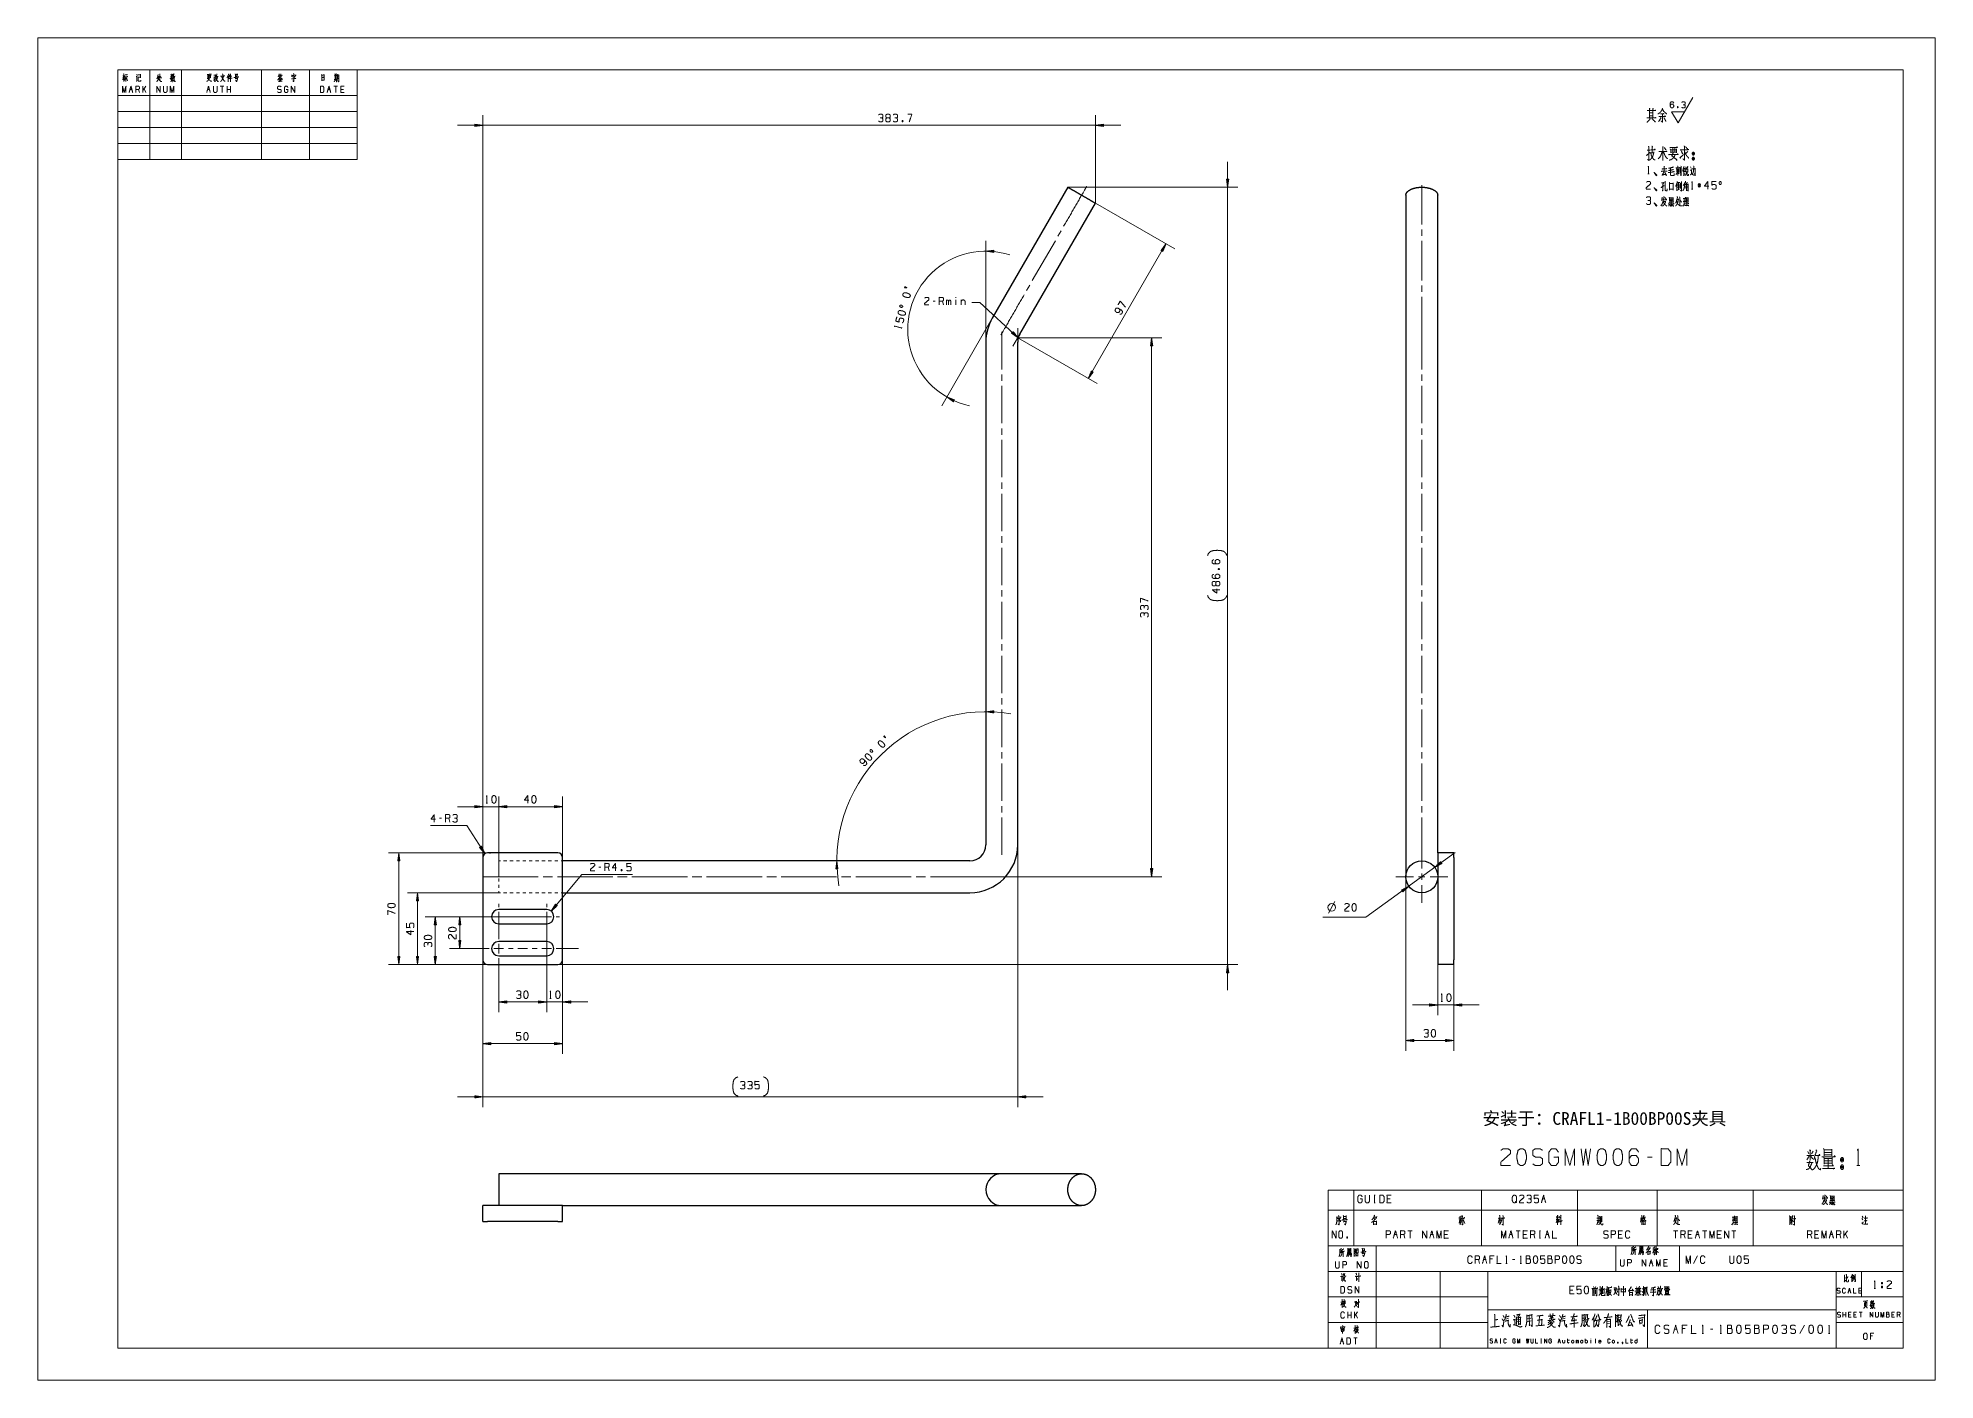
# Model space of a CAD drawing. Header units: millimetres. Extents: x 0 to 594, y 0 to 420.
import ezdxf

# ---------------------------------------------------------------- set-up
doc = ezdxf.new("R2010")
doc.units = ezdxf.units.MM
doc.layers.add('101', color=7, linetype='Continuous', true_color=0xffffff)

msp = doc.modelspace()

# ---------------------------------------------------------------- texts
at = {"layer": '101', "color": 95, "linetype": 'Continuous', "lineweight": 18, "insert": (452.34, 83.86), "char_height": 4, "width": 9907.1374, "attachment_point": 1}
msp.add_mtext('{\\fSimSun|b0|i0|c134|p2;安装于：CRAFL1-1B00BP00S夹具}', dxfattribs=at)

# ---------------------------------------------------------------- linework, layer by layer
at = {"layer": '101', "color": 133, "linetype": 'Continuous', "lineweight": 18}
for p, q in [((594, 420), (0, 420)), ((0, 420), (0, 0)), ((594, 0), (594, 420)), ((25, 410), (25, 382)), ((25, 410), (100, 410)), ((584, 410), (25, 410)), ((25, 410), (100, 410)), ((25, 410), (25, 10)), ((25, 410), (100, 410)), ((35, 410), (35, 382)), ((45, 410), (45, 382)), ((70, 410), (70, 382)), ((85, 410), (85, 382)), ((100, 410), (100, 382)), ((584, 10), (584, 410)), ((25, 402), (100, 402)), ((25, 397), (100, 397)), ((25, 392), (100, 392)), ((25, 387), (100, 387)), ((25, 382), (100, 382)), ((404, 42), (584, 42)), ((404, 42), (404, 10)), ((419, 42), (419, 10)), ((494, 42), (494, 34)), ((514, 42), (514, 34)), ((404, 34), (584, 34)), ((439, 34), (439, 10)), ((454, 34), (454, 10)), ((563, 34), (563, 10)), ((571, 34), (571, 26)), ((404, 26), (454, 26)), ((563, 26), (584, 26)), ((404, 18), (454, 18)), ((454, 22), (563, 22)), ((504, 22), (504, 10)), ((563, 18), (584, 18)), ((25, 10), (584, 10)), ((404, 10), (584, 10)), ((0, 0), (594, 0))]:
    msp.add_line(p, q, dxfattribs=at)
at = {"layer": '101', "color": 72, "linetype": 'Continuous', "lineweight": 18}
for p, q in [((26.76, 408.05), (26.54, 406.94)), ((26.56, 408.12), (27.17, 408.12)), ((26.88, 407.89), (27.1, 407.41)), ((27.3, 407.54), (27.07, 406.67)), ((27.76, 407.52), (28.07, 406.63)), ((28.86, 403.92), (29.41, 403.92)), ((30.85, 406.38), (31.12, 406.83)), ((30.93, 408.63), (31.06, 408.24)), ((31.33, 407.83), (31.42, 407.72)), ((31.81, 402.93), (31.53, 403.92)), ((33.79, 404.9), (32.82, 403.53)), ((32.82, 402.93), (32.82, 404.9)), ((33.79, 402.93), (33.23, 404.11)), ((41.53, 407.97), (42.32, 408.14)), ((42.44, 407.91), (42.98, 408.03)), ((53.13, 403.92), (53.69, 403.92)), ((53.37, 407.85), (53.89, 407.93)), ((55.11, 406.63), (55.56, 407.18)), ((58.21, 404.9), (57.1, 404.9)), ((57.65, 404.9), (57.65, 402.93)), ((59.22, 402.93), (59.22, 404.9)), ((60.33, 403.92), (59.22, 403.92)), ((60.33, 402.93), (60.33, 404.9)), ((75.44, 408.32), (75.87, 408.39)), ((75.54, 408.3), (75.65, 407.99)), ((76.03, 407.39), (75.56, 407.31)), ((76.01, 408.26), (76.54, 408.36)), ((76.17, 408.24), (76.3, 407.91)), ((90.84, 403.92), (91.4, 403.92)), ((93.8, 404.9), (92.68, 404.9)), ((92.76, 408.18), (93.62, 408.3)), ((93.04, 407.83), (93.3, 407.89)), ((93.05, 407.47), (93.28, 407.54)), ((93.24, 404.9), (93.24, 402.93)), ((93.8, 407.81), (94.05, 407.87)), ((95.64, 403.92), (94.81, 403.92)), ((270.64, 394.21), (270.8, 393.79)), ((503.85, 384.89), (504.75, 384.89)), ((504.75, 384.1), (505.89, 384.1)), ((504.06, 377.45), (504.49, 377.45)), ((513.13, 378.85), (513.81, 378.87)), ((513.13, 374.29), (513.13, 372.11)), ((513.49, 378.22), (513.81, 377.45)), ((513.82, 374.34), (514, 373.84)), ((514.09, 379.55), (514.23, 379.4)), ((514.14, 379.45), (514.14, 377.57)), ((514.42, 379.9), (514.57, 379.75)), ((514.46, 375.01), (514.71, 374.94)), ((515.68, 374.59), (516.36, 374.59)), ((516.45, 374.79), (516.12, 374.31)), ((517.32, 378.6), (517.63, 378.6)), ((517.46, 379.67), (517.67, 379.27)), ((520.53, 374.36), (519.87, 373.41)), ((519.87, 374.36), (520.55, 373.41)), ((520.19, 373.16), (520.19, 374.59)), ((508.92, 368.85), (509.59, 368.85)), ((510.86, 369.97), (511.95, 369.97)), ((510.87, 369.07), (511.95, 369.07)), ((510.95, 369.7), (511.14, 369.27)), ((511.42, 369.87), (511.42, 368.12)), ((511.78, 369.7), (511.6, 369.27)), ((511.95, 370.1), (511.95, 368.87)), ((513.2, 369.47), (513.63, 369.47)), ((513.33, 372.39), (513.98, 372.81)), ((513.7, 373.91), (513.7, 372.64)), ((515.48, 369.75), (515.48, 367.92)), ((515.53, 373.06), (516.65, 373.06)), ((515.57, 373.61), (516.66, 373.61)), ((515.92, 369.27), (516.7, 369.27)), ((517.72, 372.69), (518.15, 372.69)), ((520.71, 373.89), (519.7, 373.89)), ((280.93, 337.64), (280.26, 337.64)), ((283.54, 336.44), (283.21, 337.64)), ((284.48, 336.44), (284.48, 338.01)), ((287.42, 338.01), (287.42, 336.44)), ((289.03, 338.01), (289.03, 336.44)), ((270.39, 329.03), (270.5, 329.44)), ((369.57, 253.71), (370, 253.87)), ((140.3, 180.53), (140.73, 180.53)), ((126.38, 175.82), (125.71, 175.82)), ((128.99, 174.62), (128.66, 175.82)), ((176.26, 160.51), (175.59, 160.51)), ((178.87, 159.31), (178.54, 160.51)), ((182.67, 159.76), (182.82, 159.34)), ((404.08, 146.07), (406.08, 149.72)), ((160.3, 119.4), (160.73, 119.4)), ((439.31, 118.47), (439.73, 118.47)), ((554.17, 71.55), (554.52, 70.78)), ((555.81, 71.66), (555.3, 70.78)), ((505.46, 69.79), (503.98, 69.79)), ((553.82, 68.08), (555.85, 68.08)), ((554.6, 70.01), (553.9, 68.91)), ((555.11, 69.96), (555.73, 69.24)), ((569.5, 67.14), (570.44, 67.14)), ((404, 59.46), (404, 53.11)), ((404, 59.46), (412, 59.46)), ((412, 59.46), (412, 53.11)), ((412, 59.46), (452, 59.46)), ((452, 59.46), (482, 59.46)), ((452, 59.46), (452, 53.11)), ((482, 59.46), (507, 59.46)), ((482, 59.46), (482, 53.11)), ((507, 59.46), (537, 59.46)), ((507, 59.46), (507, 53.11)), ((537, 59.46), (537, 53.11)), ((537, 59.46), (584, 59.46)), ((584, 59.46), (584, 53.11)), ((418.35, 57.85), (418.68, 57.85)), ((418.35, 55.48), (418.68, 55.48)), ((418.52, 57.85), (418.52, 55.48)), ((423.41, 56.68), (422.41, 56.68)), ((471.09, 56.68), (471.76, 56.68)), ((559.33, 56.4), (560, 56.4)), ((561.27, 57.53), (562.36, 57.53)), ((561.29, 56.62), (562.36, 56.62)), ((561.36, 57.25), (561.55, 56.83)), ((561.83, 57.43), (561.83, 55.68)), ((562.19, 57.25), (562.01, 56.83)), ((562.36, 57.65), (562.36, 56.43)), ((404, 53.11), (404, 42)), ((404, 53.11), (412, 53.11)), ((408.76, 51.23), (409.58, 51.23)), ((408.76, 50.53), (409.58, 50.53)), ((408.95, 50.08), (408.76, 49.38)), ((408.81, 49.65), (409.59, 49.65)), ((409.59, 51.45), (409.59, 50.3)), ((412, 53.11), (452, 53.11)), ((412, 53.11), (412, 42)), ((418.23, 50.65), (418.55, 50.17)), ((444.88, 50.4), (445.64, 50.4)), ((445.21, 50.35), (444.95, 49.13)), ((445.35, 51.08), (445.35, 48.55)), ((445.39, 50.17), (445.6, 49.7)), ((445.87, 50.13), (445.55, 49)), ((445.78, 50.68), (446.56, 50.68)), ((445.8, 50.17), (445.94, 49.95)), ((446.38, 50.08), (446.79, 48.98)), ((446.63, 50.98), (446.45, 50.35)), ((452, 53.11), (482, 53.11)), ((452, 53.11), (452, 42)), ((457.6, 50.62), (457.21, 49.08)), ((457.74, 50.35), (458.04, 49.9)), ((475.72, 50.25), (475.32, 49.17)), ((475.37, 50.25), (476.18, 50.25)), ((475.49, 51.18), (475.62, 50.6)), ((475.87, 50.25), (476.18, 49.77)), ((476.15, 51.18), (475.94, 50.53)), ((476.31, 50.38), (476.52, 49.92)), ((476.33, 51.2), (476.61, 50.62)), ((482, 53.11), (507, 53.11)), ((482, 53.11), (482, 42)), ((488.06, 49.95), (488.87, 49.95)), ((488.15, 50.65), (488.82, 50.65)), ((489.1, 51.03), (489.7, 51.03)), ((489.7, 51.25), (489.7, 49.55)), ((502.02, 50.6), (501.74, 49.45)), ((507, 53.11), (537, 53.11)), ((507, 53.11), (507, 42)), ((512.6, 50.68), (513.03, 50.68)), ((530.81, 50.95), (530.81, 49.13)), ((531.25, 50.48), (532.03, 50.48)), ((537, 53.11), (584, 53.11)), ((537, 53.11), (537, 42)), ((548.52, 51.1), (548.87, 51.1)), ((549.17, 50.6), (549.17, 48.53)), ((549.84, 51.45), (550.02, 51.3)), ((571.12, 50.6), (571.42, 50.13)), ((571.21, 51.3), (571.51, 50.75)), ((584, 53.11), (584, 42)), ((404, 42), (412, 42)), ((409.85, 44.81), (409.99, 44.39)), ((412, 42), (452, 42)), ((424.72, 45.56), (425.39, 45.56)), ((428, 44.36), (427.67, 45.56)), ((430.28, 46.74), (428.94, 46.74)), ((429.61, 46.74), (429.61, 44.36)), ((436.1, 45.56), (436.77, 45.56)), ((441.33, 45.56), (440.32, 45.56)), ((452, 42), (482, 42)), ((460.86, 45.56), (461.53, 45.56)), ((464.14, 46.74), (462.8, 46.74)), ((463.47, 46.74), (463.47, 44.36)), ((466.08, 45.56), (465.08, 45.56)), ((468.7, 44.36), (468.36, 45.56)), ((470.12, 46.74), (470.46, 46.74)), ((470.12, 44.36), (470.46, 44.36)), ((470.3, 46.74), (470.3, 44.36)), ((472.24, 45.56), (472.91, 45.56)), ((482, 42), (507, 42)), ((495.85, 45.56), (494.84, 45.56)), ((507, 42), (537, 42)), ((513.45, 46.74), (512.11, 46.74)), ((512.78, 46.74), (512.78, 44.36)), ((515.73, 44.36), (515.39, 45.56)), ((517.67, 45.56), (516.66, 45.56)), ((519.27, 45.56), (519.94, 45.56)), ((522.56, 46.74), (521.21, 46.74)), ((521.88, 46.74), (521.88, 44.36)), ((526.77, 45.56), (525.76, 45.56)), ((531.66, 46.74), (530.32, 46.74)), ((530.99, 46.74), (530.99, 44.36)), ((537, 42), (584, 42)), ((555.37, 44.36), (555.04, 45.56)), ((557.31, 45.56), (556.31, 45.56)), ((561.19, 45.56), (561.87, 45.56)), ((564.48, 44.36), (564.14, 45.56)), ((565.41, 44.36), (565.41, 46.74)), ((566.58, 46.74), (565.41, 45.09)), ((566.58, 44.36), (565.91, 45.79)), ((410.43, 39.06), (410.97, 39.21)), ((410.72, 40.45), (410.71, 39.15)), ((451.36, 36.49), (451.03, 37.69)), ((452.63, 37.69), (453.3, 37.69)), ((455.4, 37.92), (454.57, 37.92)), ((459.59, 36.49), (460.01, 36.49)), ((462.41, 37.69), (461.74, 37.69)), ((464.14, 36.49), (464.56, 36.49)), ((501.85, 39.68), (502.4, 39.83)), ((502.15, 41.07), (502.13, 39.77)), ((504.82, 36.66), (505.41, 36.66)), ((505.64, 40.78), (506.36, 40.98)), ((509.94, 36.66), (509.05, 36.66)), ((519.66, 38.87), (518.32, 36.49)), ((565.71, 31.9), (566.03, 32.02)), ((408.55, 24.55), (407.99, 24.41)), ((408.36, 24.3), (408.56, 24.03)), ((480.62, 28.17), (479.61, 28.17)), ((487.03, 29.29), (487.28, 28.84)), ((487.12, 26.67), (487.29, 26.39)), ((487.79, 29.29), (487.58, 28.84)), ((488.77, 28.19), (489.43, 28.19)), ((489.34, 27.84), (490.4, 28.52)), ((491.26, 28.37), (490.93, 27.09)), ((491.37, 28.19), (491.67, 27.54)), ((491.79, 28.14), (492.5, 28.14)), ((493.45, 28.82), (494.12, 28.82)), ((500.51, 29.19), (500.72, 28.79)), ((502.34, 26.72), (502.66, 26.44)), ((503.4, 28.72), (503.4, 26.49)), ((507.2, 28.02), (507.57, 28.02)), ((507.27, 29.29), (507.45, 28.79)), ((509.63, 27.32), (510.48, 27.32)), ((509.63, 27.02), (510.46, 27.02)), ((510.25, 29.14), (510.25, 28.69)), ((566.97, 27.96), (567.41, 27.96)), ((570.81, 27.96), (570.14, 27.96)), ((573.71, 24.03), (574.5, 24.2)), ((574.61, 23.97), (575.16, 24.09)), ((574.89, 28.63), (575.31, 28.63)), ((577.2, 29.36), (577.2, 28.88)), ((577.2, 29.36), (577.53, 29.36)), ((410.1, 19.35), (410.1, 21.31)), ((411.21, 20.34), (410.1, 20.34)), ((411.21, 19.35), (411.21, 21.31)), ((413.18, 21.31), (412.22, 19.95)), ((412.22, 19.35), (412.22, 21.31)), ((413.18, 19.35), (412.63, 20.53)), ((459.57, 19.1), (460.47, 19.34)), ((463.18, 18.82), (463.96, 18.99)), ((463.18, 18.2), (464.01, 18.41)), ((466.4, 18.3), (467.52, 18.58)), ((467.47, 19.41), (466.42, 19.13)), ((470.18, 20.03), (469.91, 17.03)), ((473.22, 19.2), (474.59, 19.44)), ((477.25, 19.1), (478.15, 19.34)), ((483.95, 19.41), (483.56, 19.34)), ((483.93, 18.65), (483.56, 18.55)), ((492.1, 18.3), (491.25, 18.2)), ((492.78, 19.86), (492.59, 19.75)), ((495.37, 19.65), (494.85, 19.58)), ((565.17, 19.65), (565.17, 21.22)), ((566.06, 20.45), (565.17, 20.45)), ((566.06, 19.65), (566.06, 21.22)), ((567.53, 20.45), (566.87, 20.45)), ((569.23, 20.45), (568.56, 20.45)), ((571.15, 21.22), (570.26, 21.22)), ((570.71, 21.22), (570.71, 19.65)), ((581.11, 20.45), (580.44, 20.45)), ((583.03, 19.65), (582.81, 20.45)), ((408.03, 12.2), (408.59, 12.2)), ((408.25, 15.68), (408.78, 15.77)), ((413.11, 13.17), (412, 13.17)), ((412.62, 16.37), (412.05, 16.24)), ((412.42, 16.08), (412.61, 15.83)), ((412.55, 13.17), (412.55, 11.2)), ((456.34, 12.24), (456.71, 12.24)), ((457.84, 12.89), (458.03, 12.89)), ((457.94, 12.89), (457.94, 11.58)), ((470.57, 12.89), (470.76, 12.89)), ((470.67, 12.89), (470.67, 11.58)), ((476.14, 12.24), (476.51, 12.24)), ((478.78, 12.45), (479.52, 12.45)), ((481.61, 11.58), (481.61, 12.45)), ((484.44, 11.92), (484.44, 12.89)), ((486.23, 12.45), (486.23, 11.58)), ((487.64, 12.9), (487.64, 11.58)), ((491.25, 17.54), (492.1, 17.65)), ((498.59, 12.45), (499.32, 12.45)), ((512.41, 15.89), (513.15, 15.89)), ((515.78, 16.14), (514.87, 16.14)), ((521.03, 14.57), (521.5, 14.57)), ((524.47, 15.89), (523.72, 15.89)), ((526.69, 14.57), (527.16, 14.57)), ((553.12, 17.19), (551.64, 14.57)), ((560.63, 14.57), (561.1, 14.57)), ((574.45, 13.87), (573.76, 13.87)), ((457.84, 11.58), (458.03, 11.58)), ((470.57, 11.58), (470.76, 11.58))]:
    msp.add_line(p, q, dxfattribs=at)
at = {"layer": '101', "color": 43, "linetype": 'Continuous', "lineweight": 18}
for p, q in [((513.36, 398.5), (513.49, 398.16)), ((513.54, 393.41), (518.16, 401.41)), ((511.52, 396.91), (515.56, 396.91)), ((513.54, 393.41), (511.52, 396.91))]:
    msp.add_line(p, q, dxfattribs=at)
at = {"layer": '101', "color": 22, "linetype": 'Continuous', "lineweight": 18}
for p, q in [((339.05, 392.67), (131.35, 392.67)), ((136.75, 393.01), (136.75, 392.34)), ((139.29, 392.67), (136.75, 393.01)), ((136.75, 393), (136.78, 393)), ((136.75, 393), (136.78, 393)), ((136.75, 392.95), (137.16, 392.95)), ((136.75, 392.9), (137.55, 392.9)), ((136.75, 392.85), (137.94, 392.85)), ((136.75, 392.8), (138.32, 392.8)), ((136.75, 392.75), (138.71, 392.75)), ((136.75, 392.7), (139.09, 392.7)), ((136.75, 392.34), (139.29, 392.67)), ((136.75, 392.65), (139.09, 392.65)), ((136.75, 392.6), (138.71, 392.6)), ((136.75, 392.55), (138.32, 392.55)), ((136.75, 392.49), (137.94, 392.49)), ((136.75, 392.44), (137.55, 392.44)), ((136.75, 392.39), (137.16, 392.39)), ((136.75, 392.34), (136.78, 392.34)), ((136.75, 392.34), (136.78, 392.34)), ((139.29, 163.5), (139.29, 395.85)), ((331.12, 368.3), (331.12, 395.85)), ((333.66, 393.01), (331.12, 392.67)), ((331.12, 392.67), (333.66, 392.34)), ((333.66, 392.7), (331.31, 392.7)), ((333.66, 392.65), (331.31, 392.65)), ((333.66, 392.75), (331.7, 392.75)), ((333.66, 392.6), (331.7, 392.6)), ((333.66, 392.8), (332.08, 392.8)), ((333.66, 392.55), (332.08, 392.55)), ((333.66, 392.85), (332.47, 392.85)), ((333.66, 392.49), (332.47, 392.49)), ((333.66, 392.9), (332.85, 392.9)), ((333.66, 392.44), (332.85, 392.44)), ((333.66, 392.95), (333.24, 392.95)), ((333.66, 392.39), (333.24, 392.39)), ((333.66, 393), (333.62, 393)), ((333.66, 393), (333.62, 393)), ((333.66, 392.34), (333.62, 392.34)), ((333.66, 392.34), (333.62, 392.34)), ((333.66, 392.34), (333.66, 393.01)), ((372.51, 381.24), (372.51, 122.06)), ((372.17, 375.84), (372.51, 373.3)), ((372.84, 375.84), (372.17, 375.84)), ((372.18, 375.84), (372.18, 375.81)), ((372.18, 375.84), (372.18, 375.81)), ((372.23, 375.84), (372.23, 375.42)), ((372.28, 375.84), (372.28, 375.04)), ((372.33, 375.84), (372.33, 374.65)), ((372.38, 375.84), (372.38, 374.26)), ((372.43, 375.84), (372.43, 373.88)), ((372.48, 375.84), (372.48, 373.49)), ((372.51, 373.3), (372.84, 375.84)), ((372.53, 375.84), (372.53, 373.49)), ((372.58, 375.84), (372.58, 373.88)), ((372.63, 375.84), (372.63, 374.26)), ((372.68, 375.84), (372.68, 374.65)), ((372.73, 375.84), (372.73, 375.04)), ((372.78, 375.84), (372.78, 375.42)), ((372.84, 375.84), (372.84, 375.81)), ((372.84, 375.84), (372.84, 375.81)), ((322.46, 373.3), (375.68, 373.3)), ((331.12, 368.3), (355.95, 353.96)), ((296.79, 324.82), (296.79, 356.47)), ((299.33, 353.56), (296.79, 353.29)), ((296.79, 353.29), (299.32, 352.89)), ((299.33, 353.25), (296.98, 353.31)), ((299.32, 353.2), (296.98, 353.26)), ((299.32, 353.15), (297.36, 353.2)), ((299.33, 353.3), (297.37, 353.35)), ((299.33, 353.35), (297.75, 353.39)), ((299.32, 353.1), (297.75, 353.14)), ((299.32, 353.05), (298.13, 353.08)), ((299.33, 353.4), (298.14, 353.43)), ((299.32, 353), (298.52, 353.02)), ((299.33, 353.45), (298.53, 353.48)), ((299.32, 352.95), (298.9, 352.96)), ((299.33, 353.51), (298.92, 353.52)), ((299.32, 352.9), (299.28, 352.9)), ((299.32, 352.9), (299.28, 352.9)), ((299.33, 353.56), (299.3, 353.56)), ((299.33, 353.56), (299.3, 353.56)), ((299.32, 352.89), (299.33, 353.56)), ((353.2, 355.55), (328.87, 313.41)), ((353.2, 355.55), (351.64, 353.52)), ((351.64, 353.52), (352.22, 353.18)), ((351.65, 353.51), (351.66, 353.54)), ((351.65, 353.51), (351.66, 353.54)), ((351.69, 353.49), (351.9, 353.85)), ((351.74, 353.46), (352.14, 354.16)), ((351.78, 353.44), (352.37, 354.47)), ((351.82, 353.41), (352.61, 354.78)), ((351.87, 353.39), (352.85, 355.08)), ((351.91, 353.36), (353.09, 355.39)), ((351.96, 353.34), (353.13, 355.37)), ((352, 353.31), (352.98, 355.01)), ((352.04, 353.28), (352.83, 354.65)), ((352.09, 353.26), (352.68, 354.29)), ((352.13, 353.23), (352.53, 353.93)), ((352.18, 353.21), (352.38, 353.57)), ((352.22, 353.18), (353.2, 355.55)), ((352.22, 353.18), (352.24, 353.21)), ((352.22, 353.18), (352.24, 353.21)), ((292.4, 337.25), (294.94, 337.25)), ((294.94, 337.25), (306.96, 326.11)), ((298.8, 332.32), (282.97, 304.91)), ((305.32, 328.08), (304.87, 327.59)), ((304.87, 327.6), (304.89, 327.58)), ((304.87, 327.6), (304.89, 327.58)), ((304.87, 327.59), (306.96, 326.11)), ((304.9, 327.63), (305.21, 327.35)), ((304.94, 327.67), (305.53, 327.13)), ((304.97, 327.71), (305.85, 326.9)), ((305.01, 327.75), (306.16, 326.68)), ((305.04, 327.78), (306.48, 326.45)), ((305.08, 327.82), (306.8, 326.23)), ((305.11, 327.86), (306.83, 326.26)), ((305.15, 327.9), (306.58, 326.56)), ((305.18, 327.93), (306.34, 326.86)), ((305.21, 327.97), (306.09, 327.16)), ((305.25, 328.01), (305.84, 327.46)), ((305.28, 328.04), (305.59, 327.76)), ((305.32, 328.08), (305.34, 328.06)), ((305.32, 328.08), (305.34, 328.06)), ((306.96, 326.11), (305.32, 328.08)), ((306.79, 326.16), (351.88, 326.16)), ((306.79, 326.16), (331.62, 311.82)), ((348.71, 326.16), (348.37, 323.62)), ((348.37, 323.62), (349.04, 323.62)), ((348.38, 323.62), (348.38, 323.65)), ((348.38, 323.62), (348.38, 323.65)), ((348.43, 323.62), (348.43, 324.04)), ((348.48, 323.62), (348.48, 324.42)), ((348.53, 323.62), (348.53, 324.81)), ((348.58, 323.62), (348.58, 325.19)), ((348.63, 323.62), (348.63, 325.58)), ((348.68, 323.62), (348.68, 325.97)), ((349.04, 323.62), (348.71, 326.16)), ((348.71, 326.16), (348.71, 157.5)), ((348.73, 323.62), (348.73, 325.97)), ((348.78, 323.62), (348.78, 325.58)), ((348.83, 323.62), (348.83, 325.19)), ((348.88, 323.62), (348.88, 324.81)), ((348.93, 323.62), (348.93, 324.42)), ((348.99, 323.62), (348.99, 324.04)), ((349.04, 323.62), (349.04, 323.65)), ((349.04, 323.62), (349.04, 323.65)), ((329.85, 315.77), (328.87, 313.41)), ((328.87, 313.41), (330.43, 315.44)), ((330.12, 315.62), (328.95, 313.59)), ((330.17, 315.59), (328.99, 313.56)), ((330.08, 315.64), (329.1, 313.95)), ((330.21, 315.57), (329.23, 313.87)), ((330.03, 315.67), (329.25, 314.31)), ((329.99, 315.7), (329.39, 314.67)), ((330.25, 315.54), (329.47, 314.18)), ((329.95, 315.72), (329.54, 315.02)), ((329.9, 315.75), (329.69, 315.38)), ((330.3, 315.52), (329.7, 314.49)), ((329.86, 315.77), (329.84, 315.74)), ((329.86, 315.77), (329.84, 315.74)), ((330.43, 315.44), (329.85, 315.77)), ((330.34, 315.49), (329.94, 314.8)), ((330.39, 315.47), (330.18, 315.11)), ((330.43, 315.44), (330.41, 315.41)), ((330.43, 315.44), (330.41, 315.41)), ((284.56, 307.66), (286.63, 306.15)), ((286.95, 306.74), (284.56, 307.66)), ((286.78, 306.43), (284.72, 307.55)), ((286.8, 306.47), (284.74, 307.59)), ((286.76, 306.38), (285.03, 307.32)), ((286.83, 306.52), (285.1, 307.45)), ((286.73, 306.34), (285.35, 307.09)), ((286.85, 306.56), (285.47, 307.31)), ((286.71, 306.29), (285.66, 306.86)), ((286.88, 306.61), (285.83, 307.17)), ((286.68, 306.25), (285.98, 306.63)), ((286.9, 306.65), (286.19, 307.03)), ((286.66, 306.2), (286.29, 306.4)), ((286.92, 306.69), (286.56, 306.89)), ((286.63, 306.16), (286.61, 306.17)), ((286.63, 306.16), (286.61, 306.17)), ((286.63, 306.15), (286.95, 306.74)), ((286.95, 306.74), (286.92, 306.75)), ((286.95, 306.74), (286.92, 306.75)), ((299.33, 209.45), (296.79, 209.15)), ((296.79, 209.15), (299.32, 208.78)), ((299.33, 209.14), (296.98, 209.17)), ((299.33, 209.09), (296.98, 209.12)), ((299.32, 209.04), (297.36, 209.07)), ((299.33, 209.19), (297.37, 209.22)), ((299.33, 209.24), (297.75, 209.26)), ((299.32, 208.99), (297.75, 209.01)), ((299.32, 208.94), (298.13, 208.95)), ((299.33, 209.29), (298.14, 209.31)), ((299.32, 208.89), (298.52, 208.9)), ((299.33, 209.34), (298.53, 209.35)), ((299.32, 208.84), (298.9, 208.84)), ((299.33, 209.39), (298.91, 209.4)), ((299.32, 208.79), (299.29, 208.79)), ((299.32, 208.79), (299.29, 208.79)), ((299.33, 209.45), (299.3, 209.45)), ((299.33, 209.45), (299.3, 209.45)), ((299.32, 208.78), (299.33, 209.45)), ((152.22, 179.43), (131.35, 179.43)), ((139.29, 179.43), (136.75, 179.77)), ((136.75, 179.77), (136.75, 179.1)), ((136.75, 179.76), (136.78, 179.76)), ((136.75, 179.76), (136.78, 179.76)), ((136.75, 179.71), (137.16, 179.71)), ((136.75, 179.66), (137.55, 179.66)), ((136.75, 179.61), (137.94, 179.61)), ((136.75, 179.56), (138.32, 179.56)), ((136.75, 179.51), (138.71, 179.51)), ((136.75, 179.46), (139.09, 179.46)), ((136.75, 179.1), (139.29, 179.43)), ((136.75, 179.41), (139.09, 179.41)), ((136.75, 179.36), (138.71, 179.36)), ((136.75, 179.31), (138.32, 179.31)), ((136.75, 179.26), (137.94, 179.26)), ((136.75, 179.2), (137.55, 179.2)), ((136.75, 179.15), (137.16, 179.15)), ((136.75, 179.1), (136.78, 179.1)), ((136.75, 179.1), (136.78, 179.1)), ((139.29, 163.5), (139.29, 182.61)), ((144.29, 162.5), (144.29, 182.61)), ((144.29, 157.5), (144.29, 182.61)), ((146.83, 179.77), (144.29, 179.43)), ((146.83, 179.77), (144.29, 179.43)), ((144.29, 179.43), (146.83, 179.1)), ((144.29, 179.43), (164.29, 179.43)), ((144.29, 179.43), (146.83, 179.1)), ((146.83, 179.46), (144.48, 179.46)), ((146.83, 179.46), (144.48, 179.46)), ((146.83, 179.41), (144.48, 179.41)), ((146.83, 179.41), (144.48, 179.41)), ((146.83, 179.51), (144.87, 179.51)), ((146.83, 179.51), (144.87, 179.51)), ((146.83, 179.36), (144.87, 179.36)), ((146.83, 179.36), (144.87, 179.36)), ((146.83, 179.56), (145.25, 179.56)), ((146.83, 179.56), (145.25, 179.56)), ((146.83, 179.31), (145.25, 179.31)), ((146.83, 179.31), (145.25, 179.31)), ((146.83, 179.61), (145.64, 179.61)), ((146.83, 179.61), (145.64, 179.61)), ((146.83, 179.26), (145.64, 179.26)), ((146.83, 179.26), (145.64, 179.26)), ((146.83, 179.66), (146.02, 179.66)), ((146.83, 179.66), (146.02, 179.66)), ((146.83, 179.2), (146.02, 179.2)), ((146.83, 179.2), (146.02, 179.2)), ((146.83, 179.71), (146.41, 179.71)), ((146.83, 179.71), (146.41, 179.71)), ((146.83, 179.15), (146.41, 179.15)), ((146.83, 179.15), (146.41, 179.15)), ((146.83, 179.76), (146.79, 179.76)), ((146.83, 179.76), (146.79, 179.76)), ((146.83, 179.76), (146.79, 179.76)), ((146.83, 179.76), (146.79, 179.76)), ((146.83, 179.1), (146.79, 179.1)), ((146.83, 179.1), (146.79, 179.1)), ((146.83, 179.1), (146.79, 179.1)), ((146.83, 179.1), (146.79, 179.1)), ((146.83, 179.1), (146.83, 179.77)), ((146.83, 179.1), (146.83, 179.77)), ((161.75, 179.77), (161.75, 179.1)), ((164.29, 179.43), (161.75, 179.77)), ((161.75, 179.76), (161.78, 179.76)), ((161.75, 179.76), (161.78, 179.76)), ((161.75, 179.71), (162.16, 179.71)), ((161.75, 179.66), (162.55, 179.66)), ((161.75, 179.61), (162.94, 179.61)), ((161.75, 179.56), (163.32, 179.56)), ((161.75, 179.51), (163.71, 179.51)), ((161.75, 179.46), (164.09, 179.46)), ((161.75, 179.1), (164.29, 179.43)), ((161.75, 179.41), (164.09, 179.41)), ((161.75, 179.36), (163.71, 179.36)), ((161.75, 179.31), (163.32, 179.31)), ((161.75, 179.26), (162.94, 179.26)), ((161.75, 179.2), (162.55, 179.2)), ((161.75, 179.15), (162.16, 179.15)), ((161.75, 179.1), (161.78, 179.1)), ((161.75, 179.1), (161.78, 179.1)), ((164.29, 163.5), (164.29, 182.61)), ((134.25, 173.53), (122.92, 173.53)), ((139.97, 164.76), (134.25, 173.53)), ((138.86, 167.07), (138.3, 166.7)), ((138.3, 166.7), (138.32, 166.68)), ((138.3, 166.7), (138.32, 166.68)), ((138.3, 166.7), (139.97, 164.76)), ((138.35, 166.73), (138.57, 166.38)), ((138.39, 166.76), (138.83, 166.09)), ((138.43, 166.79), (139.08, 165.79)), ((138.47, 166.81), (139.33, 165.49)), ((138.52, 166.84), (139.59, 165.2)), ((138.56, 166.87), (139.84, 164.9)), ((138.6, 166.9), (139.88, 164.93)), ((138.64, 166.92), (139.71, 165.28)), ((138.69, 166.95), (139.55, 165.63)), ((138.73, 166.98), (139.38, 165.98)), ((138.77, 167.01), (139.21, 166.33)), ((138.81, 167.04), (139.04, 166.69)), ((139.97, 164.76), (138.86, 167.07)), ((138.86, 167.06), (138.87, 167.04)), ((138.86, 167.06), (138.87, 167.04)), ((306.79, 167.5), (306.79, 85.43)), ((428.29, 167.5), (428.29, 103.06)), ((140.79, 165), (109.8, 165)), ((112.98, 165), (112.64, 162.46)), ((112.64, 162.46), (113.31, 162.46)), ((112.65, 162.46), (112.65, 162.49)), ((112.65, 162.46), (112.65, 162.49)), ((112.7, 162.46), (112.7, 162.88)), ((112.75, 162.46), (112.75, 163.26)), ((112.8, 162.46), (112.8, 163.65)), ((112.85, 162.46), (112.85, 164.03)), ((112.9, 162.46), (112.9, 164.42)), ((112.95, 162.46), (112.95, 164.81)), ((112.98, 130), (112.98, 165)), ((113.31, 162.46), (112.98, 165)), ((113, 162.46), (113, 164.81)), ((113.05, 162.46), (113.05, 164.42)), ((113.11, 162.46), (113.11, 164.03)), ((113.16, 162.46), (113.16, 163.65)), ((113.21, 162.46), (113.21, 163.26)), ((113.26, 162.46), (113.26, 162.88)), ((113.31, 162.46), (113.31, 162.49)), ((113.31, 162.46), (113.31, 162.49)), ((250.14, 162.5), (249.84, 159.95)), ((249.94, 159.96), (249.93, 160.76)), ((249.99, 159.96), (249.98, 161.15)), ((250.04, 159.96), (250.02, 161.53)), ((250.09, 159.96), (250.07, 161.92)), ((250.14, 159.96), (250.11, 162.31)), ((250.5, 159.96), (250.14, 162.5)), ((250.2, 159.96), (250.16, 162.31)), ((250.25, 159.96), (250.22, 161.92)), ((250.3, 159.96), (250.28, 161.54)), ((250.35, 159.96), (250.33, 161.15)), ((250.4, 159.96), (250.39, 160.77)), ((250.45, 159.96), (250.44, 160.38)), ((443.77, 165.08), (415.77, 144.82)), ((439.2, 162.19), (437.34, 160.43)), ((437.34, 160.43), (439.6, 161.65)), ((439.38, 161.94), (437.48, 160.56)), ((439.41, 161.9), (437.51, 160.52)), ((439.36, 161.98), (437.77, 160.83)), ((439.44, 161.86), (437.86, 160.71)), ((439.33, 162.02), (438.05, 161.1)), ((439.47, 161.82), (438.2, 160.89)), ((439.3, 162.06), (438.33, 161.37)), ((439.5, 161.77), (438.54, 161.08)), ((439.27, 162.1), (438.61, 161.63)), ((439.53, 161.73), (438.88, 161.26)), ((439.24, 162.14), (438.9, 161.9)), ((439.21, 162.19), (439.18, 162.17)), ((439.21, 162.19), (439.18, 162.17)), ((439.6, 161.65), (439.2, 162.19)), ((439.56, 161.69), (439.23, 161.45)), ((439.59, 161.65), (439.57, 161.63)), ((439.59, 161.65), (439.57, 161.63)), ((160.72, 146.73), (170.26, 158.22)), ((170.26, 158.22), (186.14, 158.22)), ((249.84, 159.95), (249.84, 159.99)), ((249.84, 159.95), (249.84, 159.99)), ((249.84, 159.95), (250.5, 159.96)), ((249.89, 159.96), (249.88, 160.37)), ((250.5, 159.96), (250.5, 160)), ((250.5, 159.96), (250.5, 160)), ((296.79, 157.5), (351.88, 157.5)), ((349.04, 160.04), (348.37, 160.04)), ((348.37, 160.04), (348.71, 157.5)), ((348.38, 160.04), (348.38, 160.01)), ((348.38, 160.04), (348.38, 160.01)), ((348.43, 160.04), (348.43, 159.62)), ((348.48, 160.04), (348.48, 159.24)), ((348.53, 160.04), (348.53, 158.85)), ((348.58, 160.04), (348.58, 158.46)), ((348.63, 160.04), (348.63, 158.08)), ((348.68, 160.04), (348.68, 157.69)), ((348.71, 157.5), (349.04, 160.04)), ((348.73, 160.04), (348.73, 157.69)), ((348.78, 160.04), (348.78, 158.08)), ((348.83, 160.04), (348.83, 158.46)), ((348.88, 160.04), (348.88, 158.85)), ((348.93, 160.04), (348.93, 159.24)), ((348.99, 160.04), (348.99, 159.62)), ((349.04, 160.04), (349.04, 160.01)), ((349.04, 160.04), (349.04, 160.01)), ((429.24, 154.57), (426.99, 153.35)), ((427.17, 153.1), (429.07, 154.48)), ((427.38, 152.81), (429.24, 154.57)), ((144.29, 152.5), (115.66, 152.5)), ((118.83, 152.5), (118.5, 149.96)), ((118.5, 149.96), (118.5, 149.99)), ((118.5, 149.96), (118.5, 149.99)), ((118.5, 149.96), (119.17, 149.96)), ((118.55, 149.96), (118.55, 150.38)), ((118.6, 149.96), (118.6, 150.76)), ((118.65, 149.96), (118.65, 151.15)), ((118.7, 149.96), (118.7, 151.53)), ((118.75, 149.96), (118.75, 151.92)), ((118.81, 149.96), (118.81, 152.31)), ((118.83, 152.5), (118.83, 130)), ((119.17, 149.96), (118.83, 152.5)), ((118.86, 149.96), (118.86, 152.31)), ((118.91, 149.96), (118.91, 151.92)), ((118.96, 149.96), (118.96, 151.53)), ((119.01, 149.96), (119.01, 151.15)), ((119.06, 149.96), (119.06, 150.76)), ((119.11, 149.96), (119.11, 150.38)), ((119.16, 149.96), (119.16, 149.99)), ((119.16, 149.96), (119.16, 149.99)), ((162.09, 148.9), (160.72, 146.73)), ((162.33, 148.7), (160.83, 146.89)), ((162.36, 148.67), (160.87, 146.86)), ((162.29, 148.73), (161.03, 147.22)), ((162.4, 148.64), (161.15, 147.13)), ((162.25, 148.77), (161.24, 147.55)), ((162.44, 148.6), (161.44, 147.39)), ((162.21, 148.8), (161.45, 147.88)), ((162.17, 148.83), (161.66, 148.21)), ((162.48, 148.57), (161.72, 147.66)), ((162.13, 148.86), (161.86, 148.54)), ((162.52, 148.54), (162.01, 147.92)), ((162.09, 148.9), (162.07, 148.87)), ((162.09, 148.9), (162.07, 148.87)), ((162.6, 148.47), (162.09, 148.9)), ((162.56, 148.51), (162.29, 148.18)), ((426.99, 153.35), (427.01, 153.37)), ((426.99, 153.35), (427.01, 153.37)), ((426.99, 153.35), (427.38, 152.81)), ((427.02, 153.31), (427.36, 153.55)), ((427.05, 153.26), (427.7, 153.74)), ((427.08, 153.22), (428.04, 153.92)), ((427.11, 153.18), (428.38, 154.11)), ((427.14, 153.14), (428.73, 154.29)), ((427.2, 153.06), (429.1, 154.43)), ((427.23, 153.02), (428.82, 154.17)), ((427.26, 152.98), (428.53, 153.9)), ((427.29, 152.93), (428.25, 153.63)), ((427.32, 152.89), (427.97, 153.36)), ((427.35, 152.85), (427.68, 153.1)), ((427.38, 152.81), (427.4, 152.83)), ((427.38, 152.81), (427.4, 152.83)), ((159.29, 145), (121.23, 145)), ((124.4, 145), (124.07, 142.46)), ((124.12, 142.46), (124.12, 142.88)), ((124.17, 142.46), (124.17, 143.26)), ((124.22, 142.46), (124.22, 143.65)), ((124.28, 142.46), (124.28, 144.03)), ((124.33, 142.46), (124.33, 144.42)), ((124.38, 142.46), (124.38, 144.81)), ((124.74, 142.46), (124.4, 145)), ((124.4, 145), (124.4, 130)), ((124.43, 142.46), (124.43, 144.81)), ((124.48, 142.46), (124.48, 144.42)), ((124.53, 142.46), (124.53, 144.03)), ((124.58, 142.46), (124.58, 143.65)), ((124.63, 142.46), (124.63, 143.26)), ((124.68, 142.46), (124.68, 142.88)), ((140.29, 145), (128.89, 145)), ((132.07, 145), (131.74, 142.46)), ((131.79, 142.46), (131.79, 142.88)), ((131.84, 142.46), (131.84, 143.26)), ((131.89, 142.46), (131.89, 143.65)), ((131.94, 142.46), (131.94, 144.03)), ((131.99, 142.46), (131.99, 144.42)), ((132.04, 142.46), (132.04, 144.81)), ((132.4, 142.46), (132.07, 145)), ((132.07, 135), (132.07, 145)), ((132.09, 142.46), (132.09, 144.81)), ((132.15, 142.46), (132.15, 144.42)), ((132.2, 142.46), (132.2, 144.03)), ((132.25, 142.46), (132.25, 143.65)), ((132.3, 142.46), (132.3, 143.26)), ((132.35, 142.46), (132.35, 142.88)), ((159.29, 145), (159.29, 115.14)), ((160.72, 146.73), (162.6, 148.47)), ((162.6, 148.47), (162.58, 148.45)), ((162.6, 148.47), (162.58, 148.45)), ((415.77, 144.82), (402.33, 144.82)), ((124.07, 142.46), (124.07, 142.49)), ((124.07, 142.46), (124.07, 142.49)), ((124.07, 142.46), (124.74, 142.46)), ((124.73, 142.46), (124.73, 142.49)), ((124.73, 142.46), (124.73, 142.49)), ((131.74, 142.46), (131.74, 142.49)), ((131.74, 142.46), (131.74, 142.49)), ((131.74, 142.46), (132.4, 142.46)), ((131.74, 137.54), (131.74, 137.51)), ((132.4, 137.54), (131.74, 137.54)), ((131.74, 137.54), (132.07, 135)), ((131.74, 137.54), (131.74, 137.51)), ((131.79, 137.54), (131.79, 137.12)), ((131.84, 137.54), (131.84, 136.74)), ((131.89, 137.54), (131.89, 136.35)), ((131.94, 137.54), (131.94, 135.96)), ((131.99, 137.54), (131.99, 135.58)), ((132.04, 137.54), (132.04, 135.19)), ((132.07, 135), (132.4, 137.54)), ((132.09, 137.54), (132.09, 135.19)), ((132.15, 137.54), (132.15, 135.58)), ((132.2, 137.54), (132.2, 135.96)), ((132.25, 137.54), (132.25, 136.35)), ((132.3, 137.54), (132.3, 136.74)), ((132.35, 137.54), (132.35, 137.12)), ((132.4, 142.46), (132.4, 142.49)), ((132.4, 142.46), (132.4, 142.49)), ((132.4, 137.54), (132.4, 137.51)), ((132.4, 137.54), (132.4, 137.51)), ((113.31, 132.54), (112.64, 132.54)), ((112.64, 132.54), (112.98, 130)), ((112.65, 132.54), (112.65, 132.51)), ((112.65, 132.54), (112.65, 132.51)), ((112.7, 132.54), (112.7, 132.12)), ((112.75, 132.54), (112.75, 131.74)), ((112.8, 132.54), (112.8, 131.35)), ((112.85, 132.54), (112.85, 130.96)), ((112.9, 132.54), (112.9, 130.58)), ((112.95, 132.54), (112.95, 130.19)), ((112.98, 130), (113.31, 132.54)), ((113, 132.54), (113, 130.19)), ((113.05, 132.54), (113.05, 130.58)), ((113.11, 132.54), (113.11, 130.96)), ((113.16, 132.54), (113.16, 131.35)), ((113.21, 132.54), (113.21, 131.74)), ((113.26, 132.54), (113.26, 132.12)), ((113.31, 132.54), (113.31, 132.51)), ((113.31, 132.54), (113.31, 132.51)), ((118.5, 132.54), (118.5, 132.51)), ((118.5, 132.54), (118.83, 130)), ((119.17, 132.54), (118.5, 132.54)), ((118.5, 132.54), (118.5, 132.51)), ((118.55, 132.54), (118.55, 132.12)), ((118.6, 132.54), (118.6, 131.74)), ((118.65, 132.54), (118.65, 131.35)), ((118.7, 132.54), (118.7, 130.96)), ((118.75, 132.54), (118.75, 130.58)), ((118.81, 132.54), (118.81, 130.19)), ((118.83, 130), (119.17, 132.54)), ((118.86, 132.54), (118.86, 130.19)), ((118.91, 132.54), (118.91, 130.58)), ((118.96, 132.54), (118.96, 130.96)), ((119.01, 132.54), (119.01, 131.35)), ((119.06, 132.54), (119.06, 131.74)), ((119.11, 132.54), (119.11, 132.12)), ((119.16, 132.54), (119.16, 132.51)), ((119.16, 132.54), (119.16, 132.51)), ((124.07, 132.54), (124.07, 132.51)), ((124.07, 132.54), (124.07, 132.51)), ((124.74, 132.54), (124.07, 132.54)), ((124.07, 132.54), (124.4, 130)), ((124.12, 132.54), (124.12, 132.12)), ((124.17, 132.54), (124.17, 131.74)), ((124.22, 132.54), (124.22, 131.35)), ((124.28, 132.54), (124.28, 130.96)), ((124.33, 132.54), (124.33, 130.58)), ((124.38, 132.54), (124.38, 130.19)), ((124.4, 130), (124.74, 132.54)), ((124.43, 132.54), (124.43, 130.19)), ((124.48, 132.54), (124.48, 130.58)), ((124.53, 132.54), (124.53, 130.96)), ((124.58, 132.54), (124.58, 131.35)), ((124.63, 132.54), (124.63, 131.74)), ((124.68, 132.54), (124.68, 132.12)), ((124.73, 132.54), (124.73, 132.51)), ((124.73, 132.54), (124.73, 132.51)), ((134.29, 135), (128.89, 135)), ((139.29, 131.5), (139.29, 102.1)), ((139.29, 131.5), (139.29, 85.43)), ((164.29, 131.5), (164.29, 115.14)), ((164.29, 131.5), (164.29, 102.1)), ((443.29, 131.5), (443.29, 103.06)), ((140.79, 130), (109.8, 130)), ((140.79, 130), (115.66, 130)), ((140.79, 130), (121.23, 130)), ((144.29, 125), (144.29, 115.14)), ((159.29, 125), (159.29, 115.14)), ((162.79, 130), (375.68, 130)), ((372.51, 130), (372.17, 127.46)), ((372.17, 127.46), (372.84, 127.46)), ((372.18, 127.46), (372.18, 127.49)), ((372.18, 127.46), (372.18, 127.49)), ((372.23, 127.46), (372.23, 127.88)), ((372.28, 127.46), (372.28, 128.26)), ((372.33, 127.46), (372.33, 128.65)), ((372.38, 127.46), (372.38, 129.03)), ((372.43, 127.46), (372.43, 129.42)), ((372.48, 127.46), (372.48, 129.81)), ((372.84, 127.46), (372.51, 130)), ((372.53, 127.46), (372.53, 129.81)), ((372.58, 127.46), (372.58, 129.42)), ((372.63, 127.46), (372.63, 129.03)), ((372.68, 127.46), (372.68, 128.65)), ((372.73, 127.46), (372.73, 128.26)), ((372.78, 127.46), (372.78, 127.88)), ((372.84, 127.46), (372.84, 127.49)), ((372.84, 127.46), (372.84, 127.49)), ((438.29, 130), (438.29, 114.21)), ((443.29, 130), (443.29, 114.21)), ((146.83, 118.65), (144.29, 118.31)), ((144.29, 118.31), (146.83, 117.98)), ((144.29, 118.31), (159.29, 118.31)), ((146.83, 118.34), (144.48, 118.34)), ((146.83, 118.29), (144.48, 118.29)), ((146.83, 118.39), (144.87, 118.39)), ((146.83, 118.24), (144.87, 118.24)), ((146.83, 118.44), (145.25, 118.44)), ((146.83, 118.18), (145.25, 118.18)), ((146.83, 118.49), (145.64, 118.49)), ((146.83, 118.13), (145.64, 118.13)), ((146.83, 118.54), (146.02, 118.54)), ((146.83, 118.08), (146.02, 118.08)), ((146.83, 118.59), (146.41, 118.59)), ((146.83, 118.03), (146.41, 118.03)), ((146.83, 118.64), (146.79, 118.64)), ((146.83, 118.64), (146.79, 118.64)), ((146.83, 117.98), (146.79, 117.98)), ((146.83, 117.98), (146.79, 117.98)), ((146.83, 117.98), (146.83, 118.65)), ((151.35, 118.31), (172.22, 118.31)), ((156.75, 118.65), (156.75, 117.98)), ((159.29, 118.31), (156.75, 118.65)), ((156.75, 118.65), (156.75, 117.98)), ((159.29, 118.31), (156.75, 118.65)), ((156.75, 118.64), (156.78, 118.64)), ((156.75, 118.64), (156.78, 118.64)), ((156.75, 118.64), (156.78, 118.64)), ((156.75, 118.64), (156.78, 118.64)), ((156.75, 118.59), (157.16, 118.59)), ((156.75, 118.59), (157.16, 118.59)), ((156.75, 118.54), (157.55, 118.54)), ((156.75, 118.54), (157.55, 118.54)), ((156.75, 118.49), (157.94, 118.49)), ((156.75, 118.49), (157.94, 118.49)), ((156.75, 118.44), (158.32, 118.44)), ((156.75, 118.44), (158.32, 118.44)), ((156.75, 118.39), (158.71, 118.39)), ((156.75, 118.39), (158.71, 118.39)), ((156.75, 118.34), (159.09, 118.34)), ((156.75, 118.34), (159.09, 118.34)), ((156.75, 117.98), (159.29, 118.31)), ((156.75, 117.98), (159.29, 118.31)), ((156.75, 118.29), (159.09, 118.29)), ((156.75, 118.29), (159.09, 118.29)), ((156.75, 118.24), (158.71, 118.24)), ((156.75, 118.24), (158.71, 118.24)), ((156.75, 118.18), (158.32, 118.18)), ((156.75, 118.18), (158.32, 118.18)), ((156.75, 118.13), (157.94, 118.13)), ((156.75, 118.13), (157.94, 118.13)), ((156.75, 118.08), (157.55, 118.08)), ((156.75, 118.08), (157.55, 118.08)), ((156.75, 118.03), (157.16, 118.03)), ((156.75, 118.03), (157.16, 118.03)), ((156.75, 117.98), (156.78, 117.98)), ((156.75, 117.98), (156.78, 117.98)), ((156.75, 117.98), (156.78, 117.98)), ((156.75, 117.98), (156.78, 117.98)), ((166.83, 118.65), (164.29, 118.31)), ((164.29, 118.31), (166.83, 117.98)), ((166.83, 118.34), (164.48, 118.34)), ((166.83, 118.29), (164.48, 118.29)), ((166.83, 118.39), (164.87, 118.39)), ((166.83, 118.24), (164.87, 118.24)), ((166.83, 118.44), (165.25, 118.44)), ((166.83, 118.18), (165.25, 118.18)), ((166.83, 118.49), (165.64, 118.49)), ((166.83, 118.13), (165.64, 118.13)), ((166.83, 118.54), (166.02, 118.54)), ((166.83, 118.08), (166.02, 118.08)), ((166.83, 118.59), (166.41, 118.59)), ((166.83, 118.03), (166.41, 118.03)), ((166.83, 118.64), (166.79, 118.64)), ((166.83, 118.64), (166.79, 118.64)), ((166.83, 117.98), (166.79, 117.98)), ((166.83, 117.98), (166.79, 117.98)), ((166.83, 117.98), (166.83, 118.65)), ((451.23, 117.38), (430.35, 117.38)), ((438.29, 117.38), (435.75, 117.72)), ((435.75, 117.72), (435.75, 117.05)), ((435.75, 117.71), (435.78, 117.71)), ((435.75, 117.71), (435.78, 117.71)), ((435.75, 117.66), (436.17, 117.66)), ((435.75, 117.61), (436.55, 117.61)), ((435.75, 117.56), (436.94, 117.56)), ((435.75, 117.51), (437.33, 117.51)), ((435.75, 117.46), (437.71, 117.46)), ((435.75, 117.41), (438.1, 117.41)), ((435.75, 117.05), (438.29, 117.38)), ((435.75, 117.36), (438.1, 117.36)), ((435.75, 117.31), (437.71, 117.31)), ((435.75, 117.25), (437.33, 117.25)), ((435.75, 117.2), (436.94, 117.2)), ((435.75, 117.15), (436.55, 117.15)), ((435.75, 117.1), (436.17, 117.1)), ((435.75, 117.05), (435.78, 117.05)), ((435.75, 117.05), (435.78, 117.05)), ((445.83, 117.72), (443.29, 117.38)), ((443.29, 117.38), (445.83, 117.05)), ((445.83, 117.41), (443.48, 117.41)), ((445.83, 117.36), (443.48, 117.36)), ((445.83, 117.46), (443.87, 117.46)), ((445.83, 117.31), (443.87, 117.31)), ((445.83, 117.51), (444.26, 117.51)), ((445.83, 117.25), (444.26, 117.25)), ((445.83, 117.56), (444.64, 117.56)), ((445.83, 117.2), (444.64, 117.2)), ((445.83, 117.61), (445.03, 117.61)), ((445.83, 117.15), (445.03, 117.15)), ((445.83, 117.66), (445.41, 117.66)), ((445.83, 117.1), (445.41, 117.1)), ((445.83, 117.71), (445.8, 117.71)), ((445.83, 117.71), (445.8, 117.71)), ((445.83, 117.05), (445.8, 117.05)), ((445.83, 117.05), (445.8, 117.05)), ((445.83, 117.05), (445.83, 117.72)), ((141.83, 105.61), (139.29, 105.28)), ((139.29, 105.28), (164.29, 105.28)), ((139.29, 105.28), (141.83, 104.94)), ((141.83, 105.3), (139.48, 105.3)), ((141.83, 105.25), (139.48, 105.25)), ((141.83, 105.36), (139.87, 105.36)), ((141.83, 105.2), (139.87, 105.2)), ((141.83, 105.41), (140.25, 105.41)), ((141.83, 105.15), (140.25, 105.15)), ((141.83, 105.46), (140.64, 105.46)), ((141.83, 105.1), (140.64, 105.1)), ((141.83, 105.51), (141.02, 105.51)), ((141.83, 105.05), (141.02, 105.05)), ((141.83, 105.56), (141.41, 105.56)), ((141.83, 105), (141.41, 105)), ((141.83, 105.61), (141.79, 105.61)), ((141.83, 105.61), (141.79, 105.61)), ((141.83, 104.95), (141.79, 104.95)), ((141.83, 104.95), (141.79, 104.95)), ((141.83, 104.94), (141.83, 105.61)), ((164.29, 105.28), (161.75, 105.61)), ((161.75, 105.61), (161.75, 104.94)), ((161.75, 105.61), (161.78, 105.61)), ((161.75, 105.61), (161.78, 105.61)), ((161.75, 105.56), (162.16, 105.56)), ((161.75, 105.51), (162.55, 105.51)), ((161.75, 105.46), (162.94, 105.46)), ((161.75, 105.41), (163.32, 105.41)), ((161.75, 105.36), (163.71, 105.36)), ((161.75, 105.3), (164.09, 105.3)), ((161.75, 104.94), (164.29, 105.28)), ((161.75, 105.25), (164.09, 105.25)), ((161.75, 105.2), (163.71, 105.2)), ((161.75, 105.15), (163.32, 105.15)), ((161.75, 105.1), (162.94, 105.1)), ((161.75, 105.05), (162.55, 105.05)), ((161.75, 105), (162.16, 105)), ((161.75, 104.95), (161.78, 104.95)), ((161.75, 104.95), (161.78, 104.95)), ((430.83, 106.57), (428.29, 106.24)), ((428.29, 106.24), (430.83, 105.9)), ((428.29, 106.24), (443.29, 106.24)), ((430.83, 106.26), (428.48, 106.26)), ((430.83, 106.21), (428.48, 106.21)), ((430.83, 106.32), (428.87, 106.32)), ((430.83, 106.16), (428.87, 106.16)), ((430.83, 106.37), (429.26, 106.37)), ((430.83, 106.11), (429.26, 106.11)), ((430.83, 106.42), (429.64, 106.42)), ((430.83, 106.06), (429.64, 106.06)), ((430.83, 106.47), (430.03, 106.47)), ((430.83, 106.01), (430.03, 106.01)), ((430.83, 106.52), (430.41, 106.52)), ((430.83, 105.96), (430.41, 105.96)), ((430.83, 106.57), (430.8, 106.57)), ((430.83, 106.57), (430.8, 106.57)), ((430.83, 105.91), (430.8, 105.91)), ((430.83, 105.91), (430.8, 105.91)), ((430.83, 105.9), (430.83, 106.57)), ((443.29, 106.24), (440.75, 106.57)), ((440.75, 106.57), (440.78, 106.57)), ((440.75, 106.57), (440.75, 105.9)), ((440.75, 106.57), (440.78, 106.57)), ((440.75, 106.52), (441.17, 106.52)), ((440.75, 106.47), (441.55, 106.47)), ((440.75, 106.42), (441.94, 106.42)), ((440.75, 106.37), (442.33, 106.37)), ((440.75, 106.32), (442.71, 106.32)), ((440.75, 106.26), (443.1, 106.26)), ((440.75, 105.9), (443.29, 106.24)), ((440.75, 106.21), (443.1, 106.21)), ((440.75, 106.16), (442.71, 106.16)), ((440.75, 106.11), (442.33, 106.11)), ((440.75, 106.06), (441.94, 106.06)), ((440.75, 106.01), (441.55, 106.01)), ((440.75, 105.96), (441.17, 105.96)), ((440.75, 105.91), (440.78, 105.91)), ((440.75, 105.91), (440.78, 105.91)), ((314.72, 88.61), (131.35, 88.61)), ((136.75, 88.94), (136.75, 88.28)), ((136.75, 88.94), (136.78, 88.94)), ((136.75, 88.94), (136.78, 88.94)), ((139.29, 88.61), (136.75, 88.94)), ((136.75, 88.89), (137.16, 88.89)), ((136.75, 88.84), (137.55, 88.84)), ((136.75, 88.79), (137.94, 88.79)), ((136.75, 88.74), (138.32, 88.74)), ((136.75, 88.69), (138.71, 88.69)), ((136.75, 88.64), (139.09, 88.64)), ((136.75, 88.28), (139.29, 88.61)), ((136.75, 88.58), (139.09, 88.58)), ((136.75, 88.53), (138.71, 88.53)), ((136.75, 88.48), (138.32, 88.48)), ((136.75, 88.43), (137.94, 88.43)), ((136.75, 88.38), (137.55, 88.38)), ((136.75, 88.33), (137.16, 88.33)), ((136.75, 88.28), (136.78, 88.28)), ((136.75, 88.28), (136.78, 88.28)), ((309.33, 88.94), (306.79, 88.61)), ((306.79, 88.61), (309.33, 88.28)), ((309.33, 88.64), (306.98, 88.64)), ((309.33, 88.58), (306.98, 88.58)), ((309.33, 88.69), (307.37, 88.69)), ((309.33, 88.53), (307.37, 88.53)), ((309.33, 88.74), (307.75, 88.74)), ((309.33, 88.48), (307.75, 88.48)), ((309.33, 88.79), (308.14, 88.79)), ((309.33, 88.43), (308.14, 88.43)), ((309.33, 88.84), (308.52, 88.84)), ((309.33, 88.38), (308.52, 88.38)), ((309.33, 88.89), (308.91, 88.89)), ((309.33, 88.33), (308.91, 88.33)), ((309.33, 88.94), (309.29, 88.94)), ((309.33, 88.94), (309.29, 88.94)), ((309.33, 88.28), (309.29, 88.28)), ((309.33, 88.28), (309.29, 88.28)), ((309.33, 88.28), (309.33, 88.94))]:
    msp.add_line(p, q, dxfattribs=at)
at = {"layer": '101', "color": 203, "linetype": 'Continuous', "lineweight": 25}
for p, q in [((322.46, 373.3), (298.8, 332.32)), ((307.46, 327.32), (331.12, 368.3)), ((428.29, 370.8), (428.29, 329.82)), ((438.29, 329.82), (438.29, 370.8)), ((296.79, 324.82), (296.79, 167.5)), ((306.79, 167.5), (306.79, 324.82)), ((428.29, 324.82), (428.29, 167.5)), ((438.29, 167.5), (438.29, 324.82)), ((139.29, 163.5), (139.29, 131.5)), ((162.79, 165), (140.79, 165)), ((164.29, 131.5), (164.29, 163.5)), ((291.79, 162.5), (164.29, 162.5)), ((443.29, 165), (438.29, 165)), ((438.29, 163.5), (438.29, 131.5)), ((443.29, 163.5), (443.29, 131.5)), ((164.29, 152.5), (291.79, 152.5)), ((159.29, 147.25), (144.29, 147.25)), ((144.29, 142.75), (159.29, 142.75)), ((159.29, 137.25), (144.29, 137.25)), ((144.29, 132.75), (159.29, 132.75)), ((140.79, 130), (162.79, 130)), ((443.29, 130), (438.29, 130)), ((291.79, 64.58), (144.29, 64.58)), ((326.79, 64.58), (303.13, 64.58)), ((139.29, 49.58), (139.29, 54.58)), ((162.79, 54.58), (140.79, 54.58)), ((164.29, 49.58), (164.29, 54.58)), ((164.29, 54.58), (291.79, 54.58)), ((303.13, 54.58), (326.79, 54.58)), ((162.79, 49.58), (140.79, 49.58))]:
    msp.add_line(p, q, dxfattribs=at)
at = {"layer": '101', "color": 151, "linetype": 'Continuous', "lineweight": 18}
for p, q in [((318.57, 356.56), (311.35, 344.06)), ((320.36, 359.67), (319.36, 357.94)), ((433.29, 360.06), (433.29, 358.06)), ((433.29, 356.47), (433.29, 344.15)), ((310.55, 342.68), (309.55, 340.95)), ((433.29, 342.56), (433.29, 340.55)), ((307.46, 327.32), (305.29, 323.56)), ((306.79, 324.82), (306.79, 329.16)), ((301.79, 314.7), (301.79, 312.7)), ((301.79, 311.11), (301.79, 299.41)), ((433.29, 314.7), (433.29, 312.7)), ((433.29, 311.11), (433.29, 299.41)), ((301.79, 297.82), (301.79, 295.81)), ((433.29, 297.82), (433.29, 295.81)), ((301.79, 294.22), (301.79, 282.52)), ((433.29, 294.22), (433.29, 282.52)), ((301.79, 280.93), (301.79, 278.93)), ((433.29, 280.93), (433.29, 278.93)), ((301.79, 277.34), (301.79, 265.63)), ((433.29, 277.34), (433.29, 265.63)), ((301.79, 264.05), (301.79, 262.04)), ((433.29, 264.05), (433.29, 262.04)), ((301.79, 260.45), (301.79, 248.75)), ((433.29, 260.45), (433.29, 248.75)), ((301.79, 247.16), (301.79, 245.16)), ((301.79, 243.57), (301.79, 231.86)), ((433.29, 247.16), (433.29, 245.16)), ((433.29, 243.57), (433.29, 231.86)), ((301.79, 230.28), (301.79, 228.27)), ((301.79, 226.68), (301.79, 214.98)), ((433.29, 230.28), (433.29, 228.27)), ((433.29, 226.68), (433.29, 214.98)), ((301.79, 213.39), (301.79, 211.39)), ((301.79, 209.8), (301.79, 198.09)), ((433.29, 213.39), (433.29, 211.39)), ((433.29, 209.8), (433.29, 198.09)), ((301.79, 196.51), (301.79, 194.5)), ((433.29, 196.51), (433.29, 194.5)), ((301.79, 192.91), (301.79, 181.21)), ((433.29, 192.91), (433.29, 181.21)), ((301.79, 179.62), (301.79, 177.61)), ((433.29, 179.62), (433.29, 177.61)), ((433.29, 160.09), (433.29, 165.67)), ((161.14, 157.5), (158.14, 157.5)), ((180, 157.5), (162.64, 157.5)), ((184.5, 157.5), (181.5, 157.5)), ((203.36, 157.5), (186, 157.5)), ((207.86, 157.5), (204.86, 157.5)), ((226.71, 157.5), (209.36, 157.5)), ((231.21, 157.5), (228.21, 157.5)), ((250.07, 157.5), (232.71, 157.5)), ((254.57, 157.5), (251.57, 157.5)), ((273.43, 157.5), (256.07, 157.5)), ((277.93, 157.5), (274.93, 157.5)), ((430.7, 157.5), (425.12, 157.5)), ((432.29, 157.5), (434.29, 157.5)), ((433.29, 156.5), (433.29, 158.5)), ((433.29, 154.91), (433.29, 149.32)), ((435.88, 157.5), (441.47, 157.5)), ((144.29, 148), (144.29, 149)), ((159.29, 148), (159.29, 149)), ((141.29, 145), (140.29, 145)), ((142.79, 145), (145.79, 145)), ((144.29, 143.5), (144.29, 146.5)), ((144.29, 138), (144.29, 145)), ((147.29, 145), (148.79, 145)), ((150.29, 145), (153.29, 145)), ((154.79, 145), (156.29, 145)), ((157.79, 145), (160.79, 145)), ((159.29, 143.5), (159.29, 146.5)), ((159.29, 138), (159.29, 145)), ((162.29, 145), (163.29, 145)), ((144.29, 142), (144.29, 141)), ((159.29, 142), (159.29, 141)), ((141.29, 135), (134.29, 135)), ((142.79, 135), (145.79, 135)), ((144.29, 133.5), (144.29, 136.5)), ((144.29, 132), (144.29, 125)), ((147.29, 135), (148.79, 135)), ((150.29, 135), (153.29, 135)), ((154.79, 135), (156.29, 135)), ((157.79, 135), (160.79, 135)), ((159.29, 133.5), (159.29, 136.5)), ((159.29, 132), (159.29, 125)), ((162.29, 135), (169.29, 135))]:
    msp.add_line(p, q, dxfattribs=at)
at = {"layer": '101', "color": 53, "linetype": 'Continuous', "lineweight": 18}
for p, q in [((144.79, 162.5), (144.29, 162.5)), ((146.79, 162.5), (145.79, 162.5)), ((148.79, 162.5), (147.79, 162.5)), ((150.79, 162.5), (149.79, 162.5)), ((152.79, 162.5), (151.79, 162.5)), ((154.79, 162.5), (153.79, 162.5)), ((156.79, 162.5), (155.79, 162.5)), ((158.79, 162.5), (157.79, 162.5)), ((160.79, 162.5), (159.79, 162.5)), ((162.79, 162.5), (161.79, 162.5)), ((164.29, 162.5), (163.79, 162.5)), ((144.29, 152.5), (144.79, 152.5)), ((145.79, 152.5), (146.79, 152.5)), ((147.79, 152.5), (148.79, 152.5)), ((149.79, 152.5), (150.79, 152.5)), ((151.79, 152.5), (152.79, 152.5)), ((153.79, 152.5), (154.79, 152.5)), ((155.79, 152.5), (156.79, 152.5)), ((157.79, 152.5), (158.79, 152.5)), ((159.79, 152.5), (160.79, 152.5)), ((161.79, 152.5), (162.79, 152.5)), ((163.79, 152.5), (164.29, 152.5))]:
    msp.add_line(p, q, dxfattribs=at)
at = {"layer": '101', "color": 203, "linetype": 'Continuous', "lineweight": 25}
msp.add_circle((433.29, 157.5), 5, dxfattribs=at)
at = {"layer": '101', "color": 72, "linetype": 'Continuous', "lineweight": 18}
msp.add_circle((405.11, 147.91), 1.2, dxfattribs=at)
at = {"layer": '101', "color": 22, "linetype": 'Continuous', "lineweight": 18}
for centre, radius, start, end in [((296.79, 328.84), 24.45, 72.01656, 257.98344), ((296.79, 162.5), 46.65, 80.34382, 189.65618), ((140.79, 163.5), 1.5, 58.38523, 90), ((159.29, 145), 2.25, 90, 104.98936)]:
    msp.add_arc(centre, radius, start, end, dxfattribs=at)
at = {"layer": '101', "color": 203, "linetype": 'Continuous', "lineweight": 25}
for centre, radius, start, end in [((311.79, 324.82), 15, 150, 180), ((311.79, 324.82), 5, 150, 180), ((291.79, 167.5), 15, 270, 0), ((291.79, 167.5), 5, 270, 0), ((140.79, 163.5), 1.5, 90, 180), ((162.79, 163.5), 1.5, 0, 90), ((144.29, 145), 2.25, 90, 270), ((159.29, 145), 2.25, 270, 90), ((144.29, 135), 2.25, 90, 270), ((159.29, 135), 2.25, 270, 90), ((140.79, 131.5), 1.5, 180, 270), ((162.79, 131.5), 1.5, 270, 0), ((301.79, 59.58), 5, 90, 270)]:
    msp.add_arc(centre, radius, start, end, dxfattribs=at)
at = {"layer": '101', "color": 72, "linetype": 'Continuous', "lineweight": 18}
for points, knots in [([(26.46, 402.93), (26.46, 404.9), (27.01, 402.93), (27.57, 404.9), (27.57, 402.93)], [0, 0, 0.245192, 0.5, 0.754808, 1, 1]), ([(26.76, 408.82), (26.87, 408.7), (26.87, 406.36)], [0, 0, 0.064406, 1, 1]), ([(27.11, 407.83), (28.07, 407.83), (28.01, 407.99), (27.93, 407.85)], [0, 0, 0.737845, 0.874091, 1, 1]), ([(27.29, 408.45), (27.92, 408.45), (27.88, 408.57), (27.83, 408.49)], [0, 0, 0.736242, 0.890347, 1, 1]), ([(27.55, 407.83), (27.55, 406.4), (27.39, 406.48)], [0, 0, 0.88751, 1, 1]), ([(30.7, 402.93), (30.7, 404.9), (31.53, 404.9), (31.81, 404.71), (31.81, 404.11), (31.53, 403.92), (30.7, 403.92)], [0, 0, 0.400953, 0.571036, 0.639282, 0.761671, 0.829917, 1, 1]), ([(30.74, 407.89), (30.99, 407.89), (30.99, 408.01), (30.99, 406.56)], [0, 0, 0.136549, 0.20471, 1, 1]), ([(31.47, 408.45), (31.4, 408.39), (31.34, 408.45), (32.07, 408.45), (32.07, 408.63), (32.07, 407.54), (32.07, 407.72), (31.42, 407.72), (31.42, 406.58), (31.43, 406.5), (31.55, 406.46), (32.24, 406.46), (32.24, 406.77)], [0, 0, 0.017817, 0.03366, 0.169508, 0.204092, 0.407771, 0.442362, 0.564626, 0.775988, 0.791599, 0.814655, 0.942353, 1, 1]), ([(37.2, 402.93), (37.2, 404.9), (38.31, 402.93), (38.31, 404.9)], [0, 0, 0.317574, 0.682426, 1, 1]), ([(37.62, 408.59), (37.61, 408.47), (37.54, 408.05), (37.45, 407.76), (37.38, 407.56), (37.29, 407.35), (37.2, 407.18)], [0, 0, 0.084511, 0.368539, 0.57312, 0.721448, 0.873357, 1, 1]), ([(37.48, 407.85), (37.95, 407.93), (37.9, 407.97), (37.87, 407.79), (37.81, 407.52), (37.76, 407.35), (37.67, 407.12), (37.6, 406.94), (37.48, 406.73), (37.39, 406.56), (37.21, 406.32)], [0, 0, 0.202443, 0.228126, 0.308395, 0.425619, 0.500391, 0.604278, 0.689473, 0.790704, 0.870498, 1, 1]), ([(37.48, 407.56), (38.41, 406.38), (38.75, 406.4), (38.74, 406.4), (38.43, 406.42), (38.27, 406.56)], [0, 0, 0.63218, 0.773701, 0.779843, 0.909107, 1, 1]), ([(38.17, 408.8), (38.21, 408.7), (38.2, 408.59), (38.18, 406.87), (38.17, 406.98), (38.2, 407.21)], [0, 0, 0.049552, 0.095607, 0.852773, 0.898827, 1, 1]), ([(38.3, 407.91), (38.33, 407.89), (38.59, 407.56), (38.66, 407.43)], [0, 0, 0.059406, 0.761029, 1, 1]), ([(39.32, 404.9), (39.32, 403.32), (39.59, 402.93), (40.14, 402.93), (40.43, 403.32), (40.43, 404.9)], [0, 0, 0.337148, 0.438599, 0.557781, 0.662852, 1, 1]), ([(41.94, 407.99), (41.81, 407.76), (41.68, 407.56), (41.55, 407.39), (41.41, 407.25)], [0, 0, 0.287235, 0.555132, 0.786183, 1, 1]), ([(41.44, 402.93), (41.44, 404.9), (42, 402.93), (42.56, 404.9), (42.56, 402.93)], [0, 0, 0.245192, 0.5, 0.754808, 1, 1]), ([(41.53, 407.06), (42.16, 407.21), (42.17, 407.39), (42.17, 407.31), (42.1, 407.06), (42, 406.79), (41.9, 406.58), (41.78, 406.46), (41.68, 406.34), (41.6, 406.27)], [0, 0, 0.304476, 0.392578, 0.431601, 0.553705, 0.689463, 0.798358, 0.878846, 0.954751, 1, 1]), ([(41.62, 408.55), (41.75, 408.32), (41.78, 408.18)], [0, 0, 0.640221, 1, 1]), ([(41.91, 407.41), (41.75, 406.83), (41.85, 406.79), (41.97, 406.75), (42.09, 406.69), (42.23, 406.61)], [0, 0, 0.529109, 0.626293, 0.735528, 0.852096, 1, 1]), ([(41.93, 408.82), (41.96, 408.68), (41.96, 407.54), (41.93, 407.68), (41.96, 407.81)], [0, 0, 0.094651, 0.82363, 0.91828, 1, 1]), ([(41.96, 407.95), (42.13, 407.83), (42.22, 407.72)], [0, 0, 0.613168, 1, 1]), ([(42.22, 408.68), (42.22, 408.57), (42.1, 408.1)], [0, 0, 0.174336, 1, 1]), ([(42.73, 407.91), (42.69, 407.56), (42.64, 407.31), (42.6, 407.1), (42.54, 406.92), (42.42, 406.67), (42.32, 406.48), (42.2, 406.32), (42.12, 406.23)], [0, 0, 0.194372, 0.33262, 0.448622, 0.555648, 0.706152, 0.822696, 0.933862, 1, 1]), ([(42.53, 408.86), (42.53, 408.74), (42.51, 408.51), (42.47, 408.22), (42.42, 407.91), (42.37, 407.66), (42.29, 407.43), (42.28, 407.37)], [0, 0, 0.081852, 0.232243, 0.425429, 0.632123, 0.800313, 0.957953, 1, 1]), ([(42.41, 407.64), (42.44, 407.6), (42.58, 407.02), (42.69, 406.75), (42.79, 406.46), (42.82, 406.4), (43.04, 406.42), (42.82, 406.44), (42.75, 406.56)], [0, 0, 0.026711, 0.341735, 0.493488, 0.655468, 0.691644, 0.807842, 0.92404, 1, 1]), ([(53.63, 408.59), (53.61, 407.93), (53.6, 407.6), (53.59, 407.41), (53.57, 407.31), (53.56, 407.18), (53.51, 407.06), (53.47, 406.96), (53.34, 406.77), (53.19, 406.61), (53.09, 406.54), (52.88, 406.42), (52.84, 406.4)], [0, 0, 0.263781, 0.39576, 0.470168, 0.511774, 0.561574, 0.614015, 0.658781, 0.749609, 0.837597, 0.885288, 0.980674, 1, 1]), ([(52.96, 408.57), (53.01, 408.53), (53.04, 408.55), (54.3, 408.7), (54.26, 408.72), (54.11, 408.68)], [0, 0, 0.045515, 0.068267, 0.872618, 0.903439, 1, 1]), ([(53.01, 407.35), (53.09, 407.35), (53.37, 407.12), (53.6, 406.92), (53.82, 406.73), (54.1, 406.46), (54.42, 406.5), (54.11, 406.46), (54.01, 406.54)], [0, 0, 0.033469, 0.197844, 0.340784, 0.472463, 0.64945, 0.79792, 0.939754, 1, 1]), ([(53.19, 408.34), (53.23, 408.16), (53.23, 407.41), (53.22, 407.45), (54.08, 407.6), (54, 407.6), (54.08, 408.39), (54.11, 408.32), (54.07, 408.28), (53.23, 408.18)], [0, 0, 0.051657, 0.252797, 0.264655, 0.500968, 0.524668, 0.738296, 0.756835, 0.773119, 1, 1]), ([(54.98, 404.9), (54.98, 403.32), (55.24, 402.93), (55.79, 402.93), (56.09, 403.32), (56.09, 404.9)], [0, 0, 0.337148, 0.438599, 0.557781, 0.662852, 1, 1]), ([(55.08, 408.32), (55.66, 408.43), (55.6, 408.49), (55.53, 407.76), (55.6, 407.76), (55.17, 407.68), (55.14, 407.87), (55.17, 407.64), (55.15, 406.71)], [0, 0, 0.181367, 0.207402, 0.429562, 0.451886, 0.588195, 0.645737, 0.715778, 1, 1]), ([(56.18, 407.87), (56.18, 407.74), (56.12, 407.41), (56.06, 407.23), (56, 407.06), (55.93, 406.92), (55.84, 406.77), (55.74, 406.63), (55.5, 406.42), (55.33, 406.34)], [0, 0, 0.067224, 0.249297, 0.354995, 0.450078, 0.537949, 0.629663, 0.725721, 0.894897, 1, 1]), ([(56.04, 408.8), (56.01, 408.55), (55.93, 408.22), (55.81, 407.87), (55.72, 407.64), (55.66, 407.47), (55.6, 407.33)], [0, 0, 0.162468, 0.38501, 0.62589, 0.784405, 0.898495, 1, 1]), ([(55.74, 407.56), (55.78, 407.54), (56.23, 406.42), (56.51, 406.4), (56.25, 406.46), (56.18, 406.58)], [0, 0, 0.024913, 0.64401, 0.787109, 0.926007, 1, 1]), ([(55.81, 407.83), (56.47, 407.95), (56.39, 407.97), (56.28, 407.93)], [0, 0, 0.769974, 0.857334, 1, 1]), ([(58.08, 408.07), (58.08, 407.95), (58, 407.66), (57.93, 407.43), (57.84, 407.18), (57.71, 406.98), (57.7, 406.94), (57.61, 406.83), (57.51, 406.69), (57.37, 406.56), (57.26, 406.44), (57.13, 406.34)], [0, 0, 0.060656, 0.206644, 0.323462, 0.452151, 0.571984, 0.593423, 0.659723, 0.746397, 0.834814, 0.918176, 1, 1]), ([(57.21, 408.03), (58.49, 408.18), (58.4, 408.2), (58.31, 408.16)], [0, 0, 0.872483, 0.933909, 1, 1]), ([(57.54, 407.81), (57.59, 407.76), (58.3, 406.5), (58.62, 406.44), (58.31, 406.52), (58.21, 406.65)], [0, 0, 0.03086, 0.652651, 0.793753, 0.930721, 1, 1]), ([(57.76, 408.78), (57.86, 408.59), (57.9, 408.47), (57.93, 408.34)], [0, 0, 0.450463, 0.729648, 1, 1]), ([(59.74, 408.74), (59.67, 408.47), (59.57, 408.22), (59.45, 407.99), (59.34, 407.81), (59.19, 407.6)], [0, 0, 0.218379, 0.42875, 0.629232, 0.801507, 1, 1]), ([(59.57, 408.16), (59.58, 406.92), (59.58, 406.32), (59.57, 406.44), (59.58, 406.67)], [0, 0, 0.565701, 0.839109, 0.896079, 1, 1]), ([(59.76, 407.25), (60.8, 407.45), (60.73, 407.47), (60.59, 407.41)], [0, 0, 0.826987, 0.886337, 1, 1]), ([(59.99, 408.47), (59.95, 408.14), (59.89, 407.85), (59.83, 407.64), (59.79, 407.52)], [0, 0, 0.342096, 0.644844, 0.865119, 1, 1]), ([(59.99, 407.89), (60.67, 408.07), (60.59, 408.07), (60.48, 408.01)], [0, 0, 0.772504, 0.853435, 1, 1]), ([(60.27, 408.82), (60.32, 408.74), (60.29, 408.78), (60.3, 406.29), (60.29, 406.48), (60.3, 406.79)], [0, 0, 0.029981, 0.046195, 0.84079, 0.900562, 1, 1]), ([(61.37, 407.62), (61.56, 407.62), (61.94, 407.66), (62.88, 407.81), (62.77, 407.83), (62.63, 407.79)], [0, 0, 0.107041, 0.322391, 0.855633, 0.914432, 1, 1]), ([(61.76, 408.82), (61.82, 408.57), (61.82, 407.85), (61.82, 408.03), (62.53, 408.14), (62.41, 408.14), (62.44, 408.65), (62.45, 408.74), (62.48, 408.68), (62.38, 408.65), (61.82, 408.57)], [0, 0, 0.076621, 0.294125, 0.350049, 0.563216, 0.598365, 0.753974, 0.779219, 0.799828, 0.831204, 1, 1]), ([(61.93, 407.66), (61.82, 407.16), (61.79, 407.25), (62.57, 407.37), (62.53, 407.45), (62.53, 407.37), (62.44, 407.02), (62.38, 406.79), (62.31, 406.61), (62.25, 406.46), (62.2, 406.36), (62.17, 406.34), (61.91, 406.81), (62.19, 406.38)], [0, 0, 0.136367, 0.159969, 0.37115, 0.396347, 0.418609, 0.516112, 0.579319, 0.633135, 0.675148, 0.705367, 0.715007, 0.861282, 1, 1]), ([(75.05, 403.12), (75.32, 402.93), (75.89, 402.93), (76.17, 403.14), (76.17, 403.72), (75.89, 403.92), (75.34, 403.92), (75.05, 404.11), (75.05, 404.71), (75.34, 404.9), (75.89, 404.9), (76.17, 404.71)], [0, 0, 0.068034, 0.184053, 0.254517, 0.372333, 0.442796, 0.555841, 0.62637, 0.748388, 0.818918, 0.931962, 1, 1]), ([(75.84, 408.05), (75.82, 407.95), (75.59, 407.58), (75.57, 407.54), (75.46, 407.35), (75.25, 407.12), (75.05, 406.92)], [0, 0, 0.074324, 0.3873, 0.418544, 0.575019, 0.792866, 1, 1]), ([(75.56, 408.74), (75.54, 408.59), (75.43, 408.28), (75.32, 408.03), (75.21, 407.83)], [0, 0, 0.148004, 0.485247, 0.758325, 1, 1]), ([(75.31, 406.38), (76.42, 406.48), (76.35, 406.48), (76.19, 406.46)], [0, 0, 0.825892, 0.879993, 1, 1]), ([(75.5, 407.02), (75.57, 406.75), (75.57, 406.63), (75.56, 406.79)], [0, 0, 0.489861, 0.707985, 1, 1]), ([(75.78, 407.18), (75.84, 406.87), (75.81, 406.71), (75.81, 406.94)], [0, 0, 0.443846, 0.68011, 1, 1]), ([(75.81, 407.91), (76.39, 407.12), (76.63, 407.12), (76.39, 407.14), (76.28, 407.29)], [0, 0, 0.599326, 0.74245, 0.886132, 1, 1]), ([(76.1, 408.74), (76.11, 408.63), (75.94, 408.05)], [0, 0, 0.147214, 1, 1]), ([(76.14, 407.16), (76.14, 407.02), (75.97, 406.44)], [0, 0, 0.193066, 1, 1]), ([(77.74, 403.92), (78.29, 403.92), (78.29, 403.32), (78.02, 402.93), (77.45, 402.93), (77.17, 403.32), (77.17, 404.5), (77.46, 404.9), (78, 404.9), (78.28, 404.5)], [0, 0, 0.103295, 0.21479, 0.304259, 0.410272, 0.49974, 0.718891, 0.809955, 0.910532, 1, 1]), ([(79.3, 402.93), (79.3, 404.9), (80.42, 402.93), (80.42, 404.9)], [0, 0, 0.317574, 0.682426, 1, 1]), ([(79.39, 407.16), (80.77, 407.35), (80.68, 407.37), (80.47, 407.31)], [0, 0, 0.820207, 0.87351, 1, 1]), ([(79.54, 408.49), (79.54, 408.26), (79.52, 408.1), (79.49, 407.97), (79.46, 407.87)], [0, 0, 0.361961, 0.626178, 0.82906, 1, 1]), ([(79.54, 408.24), (80.77, 408.39), (80.75, 408.43), (80.56, 408.01)], [0, 0, 0.712489, 0.737753, 1, 1]), ([(79.68, 407.83), (80.45, 407.93), (80.4, 407.99), (80.11, 407.47)], [0, 0, 0.533862, 0.586724, 1, 1]), ([(80.06, 407.62), (80.09, 407.52), (80.12, 407.39), (80.14, 407.18), (80.14, 406.75), (80.12, 406.61), (80.09, 406.4), (80.05, 406.27), (79.83, 406.63), (80.06, 406.32)], [0, 0, 0.049614, 0.1085, 0.204239, 0.404797, 0.47199, 0.568442, 0.629214, 0.820569, 1, 1]), ([(79.98, 408.84), (80.08, 408.72), (80.12, 408.61), (80.15, 408.45)], [0, 0, 0.364582, 0.619227, 1, 1]), ([(88.44, 402.93), (89.26, 402.93), (89.55, 403.32), (89.55, 404.5), (89.26, 404.9), (88.44, 404.9), (88.44, 402.93)], [0, 0, 0.142135, 0.227163, 0.431787, 0.516815, 0.65895, 1, 1]), ([(88.81, 408.55), (88.84, 408.34), (88.85, 407.89), (88.87, 407.41), (88.87, 407.02), (88.87, 406.58), (88.87, 406.73), (89.44, 406.85), (89.55, 406.71), (89.58, 406.89), (89.58, 407.14), (89.6, 407.62), (89.61, 408.12), (89.61, 408.53), (89.63, 408.47), (88.85, 408.32)], [0, 0, 0.037589, 0.11951, 0.205161, 0.275875, 0.354037, 0.380091, 0.485119, 0.518615, 0.552521, 0.597188, 0.682831, 0.772197, 0.846642, 0.85812, 1, 1]), ([(88.87, 407.58), (89.44, 407.7), (89.38, 407.72), (89.25, 407.64)], [0, 0, 0.728515, 0.80596, 1, 1]), ([(90.56, 402.93), (91.12, 404.9), (91.68, 402.93)], [0, 0, 0.5, 1, 1]), ([(92.71, 407), (93.62, 407.16), (93.58, 407.18), (93.52, 407.12)], [0, 0, 0.873261, 0.919205, 1, 1]), ([(93.05, 406.87), (93.04, 406.77), (92.92, 406.56), (92.82, 406.42), (92.71, 406.32)], [0, 0, 0.157105, 0.514468, 0.781135, 1, 1]), ([(92.99, 408.74), (93.02, 408.61), (93.02, 407.06)], [0, 0, 0.075966, 1, 1]), ([(93.28, 406.94), (93.45, 406.69), (93.45, 406.58), (93.39, 406.77)], [0, 0, 0.497711, 0.671692, 1, 1]), ([(93.4, 408.86), (93.43, 408.74), (93.39, 407.12)], [0, 0, 0.07321, 1, 1]), ([(93.74, 408.57), (93.78, 408.34), (93.78, 407.89), (93.77, 407.39), (93.74, 407.08), (93.67, 406.75), (93.58, 406.54), (93.42, 406.23)], [0, 0, 0.096226, 0.28518, 0.49143, 0.620829, 0.761583, 0.854883, 1, 1]), ([(93.77, 407.27), (93.8, 407.27), (94.03, 407.33)], [0, 0, 0.107795, 1, 1]), ([(93.78, 408.32), (94.22, 408.43), (94.18, 408.49), (94.18, 407.81), (94.19, 406.87), (94.18, 406.52), (94.16, 406.32), (94.15, 406.25), (93.93, 406.52), (94.13, 406.34)], [0, 0, 0.13308, 0.155516, 0.357036, 0.631879, 0.735784, 0.797016, 0.815837, 0.918298, 1, 1]), ([(95.92, 402.93), (94.81, 402.93), (94.81, 404.9), (95.92, 404.9)], [0, 0, 0.265389, 0.734611, 1, 1]), ([(504.58, 397.97), (504.77, 397.82), (504.61, 397.67), (504.61, 397.97), (504.61, 394.97), (504.61, 397.26), (503.84, 397.26), (506.57, 397.26), (505.64, 397.26), (505.64, 397.93), (505.64, 394.97), (505.64, 396.55), (504.58, 396.55), (504.58, 395.68), (505.64, 395.68), (505.64, 394.97), (503.79, 394.97), (506.65, 394.97), (506.52, 395.16), (506.38, 394.97)], [0, 0, 0.009717, 0.01862, 0.030836, 0.152988, 0.246129, 0.277435, 0.388625, 0.426409, 0.453894, 0.574519, 0.638649, 0.681831, 0.71695, 0.760132, 0.789143, 0.86471, 0.981299, 0.99065, 1, 1]), ([(264.23, 394.96), (264.57, 395.19), (264.57, 395.91), (264.23, 396.14), (263.54, 396.14), (263.21, 395.91)], [0, 0, 0.153882, 0.429861, 0.583735, 0.846133, 1, 1]), ([(263.22, 393.99), (263.54, 393.76), (264.23, 393.76), (264.57, 393.99), (264.57, 394.71), (264.23, 394.96), (263.72, 394.96)], [0, 0, 0.124121, 0.343687, 0.47245, 0.70338, 0.836735, 1, 1]), ([(265.82, 394.96), (265.5, 395.19), (265.5, 395.91), (265.82, 396.14), (266.51, 396.14), (266.84, 395.91), (266.84, 395.19), (266.51, 394.96), (265.82, 394.96), (265.48, 394.71), (265.48, 394.01), (265.82, 393.76), (266.51, 393.76), (266.84, 393.99), (266.84, 394.71), (266.51, 394.96)], [0, 0, 0.047576, 0.136088, 0.18366, 0.267817, 0.317165, 0.405676, 0.455027, 0.539184, 0.590296, 0.675755, 0.72687, 0.811026, 0.860377, 0.948889, 1, 1]), ([(268.78, 394.96), (269.12, 395.19), (269.12, 395.91), (268.78, 396.14), (268.09, 396.14), (267.76, 395.91)], [0, 0, 0.153877, 0.429858, 0.583726, 0.846125, 1, 1]), ([(267.78, 393.99), (268.09, 393.76), (268.78, 393.76), (269.12, 393.99), (269.12, 394.71), (268.78, 394.96), (268.27, 394.96)], [0, 0, 0.124127, 0.343694, 0.472453, 0.703384, 0.836734, 1, 1]), ([(270.64, 393.79), (270.8, 393.79), (270.88, 394.01), (270.8, 394.21), (270.64, 394.21), (270.55, 394.01), (270.64, 393.79), (270.8, 394.21)], [0, 0, 0.093981, 0.236801, 0.365957, 0.459938, 0.589095, 0.731915, 1, 1]), ([(272.82, 393.76), (273.67, 396.14), (272.33, 396.14)], [0, 0, 0.652472, 1, 1]), ([(504.71, 394.75), (504.82, 394.56), (504.79, 394.63), (503.79, 393.62)], [0, 0, 0.125009, 0.171163, 1, 1]), ([(505.4, 394.75), (506.38, 393.77), (506.38, 393.96), (506.33, 393.62)], [0, 0, 0.723277, 0.821339, 1, 1]), ([(505.67, 397.75), (505.8, 397.86), (505.64, 397.97)], [0, 0, 0.471612, 1, 1]), ([(506.33, 397.26), (506.46, 397.45), (506.54, 397.26)], [0, 0, 0.529975, 1, 1]), ([(508.55, 397.97), (508.71, 397.82), (508.63, 397.86), (508.47, 397.41), (508.21, 397.03), (507.89, 396.7), (507.6, 396.43), (507.23, 396.21)], [0, 0, 0.086304, 0.121015, 0.309417, 0.490702, 0.673781, 0.828676, 1, 1]), ([(508, 395.12), (508.23, 394.86), (508.18, 394.97), (507.44, 393.81)], [0, 0, 0.190877, 0.257798, 1, 1]), ([(507.52, 395.46), (509.61, 395.46), (509.48, 395.68), (509.35, 395.38)], [0, 0, 0.780465, 0.877785, 1, 1]), ([(508, 396.21), (509.19, 396.21), (509, 396.4), (508.87, 396.21)], [0, 0, 0.707426, 0.863845, 1, 1]), ([(508.61, 396.21), (508.61, 393.62), (508.23, 394.03)], [0, 0, 0.823414, 1, 1]), ([(508.61, 397.75), (508.82, 397.45), (509, 397.07), (509.37, 396.73), (509.82, 396.36), (509.96, 396.25), (509.98, 396.25), (509.88, 396.1)], [0, 0, 0.162719, 0.348034, 0.570224, 0.829901, 0.906909, 0.918646, 1, 1]), ([(509.11, 395.05), (509.72, 393.96), (509.75, 394.11), (509.69, 393.88)], [0, 0, 0.764789, 0.858217, 1, 1]), ([(504.25, 386.12), (504.46, 385.9), (504.35, 386.05), (504.35, 381.7), (503.98, 382)], [0, 0, 0.058126, 0.092658, 0.910294, 1, 1]), ([(505.36, 386.12), (505.6, 385.9), (505.47, 385.97), (505.47, 384.14)], [0, 0, 0.141506, 0.207216, 1, 1]), ([(515.42, 386.2), (515.63, 385.94), (515.55, 386.09), (515.55, 381.74), (515.05, 382.19)], [0, 0, 0.061001, 0.091692, 0.877916, 1, 1]), ([(503.69, 383.42), (503.77, 383.09), (503.72, 383.27), (504.75, 384.17)], [0, 0, 0.181319, 0.283201, 1, 1]), ([(505.97, 384.36), (505.87, 383.84), (505.76, 383.42), (505.63, 383.09), (505.47, 382.71), (505.2, 382.34), (504.94, 382.04), (504.51, 381.74)], [0, 0, 0.172182, 0.309102, 0.425669, 0.556622, 0.704261, 0.832979, 1, 1]), ([(504.96, 385), (506.37, 385), (506.24, 385.26), (506.1, 385.04)], [0, 0, 0.716766, 0.866775, 1, 1]), ([(505.02, 383.95), (505.07, 383.69), (505.12, 383.39), (505.23, 383.05), (505.39, 382.71), (505.89, 382), (506.32, 381.81)], [0, 0, 0.101612, 0.217187, 0.35141, 0.492973, 0.824039, 1, 1]), ([(508.49, 384.29), (508.35, 383.76), (508.11, 383.16), (507.85, 382.71), (507.27, 382.15)], [0, 0, 0.214899, 0.471147, 0.678421, 1, 1]), ([(508.67, 385.97), (508.91, 385.86), (508.8, 385.9), (508.8, 381.66), (508.8, 384.47), (507.53, 384.47), (510.02, 384.47), (509.89, 384.66), (509.84, 384.47)], [0, 0, 0.02271, 0.032393, 0.397205, 0.639336, 0.748897, 0.963453, 0.983222, 1, 1]), ([(509.04, 384.32), (509.15, 383.91), (509.36, 383.39), (509.63, 382.9), (509.92, 382.45), (510.24, 382.22)], [0, 0, 0.172226, 0.401189, 0.625597, 0.84243, 1, 1]), ([(509.28, 385.67), (509.65, 385.04), (509.73, 385.19), (509.55, 385.26)], [0, 0, 0.665992, 0.819295, 1, 1]), ([(510.84, 383.57), (510.71, 383.42), (510.57, 383.57), (513.54, 383.57), (513.38, 383.76), (513.25, 383.5)], [0, 0, 0.051195, 0.102397, 0.861902, 0.924791, 1, 1]), ([(512.59, 383.46), (512.51, 383.16), (512.27, 382.67), (511.77, 382.19), (511.29, 381.89), (510.71, 381.74)], [0, 0, 0.114106, 0.313646, 0.571361, 0.778588, 1, 1]), ([(510.92, 385.75), (513.33, 385.75), (513.2, 385.94), (513.04, 385.75)], [0, 0, 0.835362, 0.914867, 1, 1]), ([(511.05, 385.26), (511.26, 385.07), (511.26, 384.1), (511.26, 384.29), (513.04, 384.29), (513.04, 384.02), (513.04, 385.34), (513.04, 385.04), (511.18, 385.04), (511.85, 385.04), (511.85, 385.71), (511.85, 384.29), (512.51, 384.29), (512.51, 385.67)], [0, 0, 0.02406, 0.106925, 0.122863, 0.273836, 0.296147, 0.407697, 0.433195, 0.590928, 0.647262, 0.704632, 0.825743, 0.882076, 1, 1]), ([(511.9, 384.17), (512.09, 384.02), (512.01, 384.1), (511.56, 383.12), (513.15, 381.89), (513.2, 382), (513.09, 381.7)], [0, 0, 0.061498, 0.089673, 0.36651, 0.885945, 0.917999, 1, 1]), ([(514.39, 382.75), (514.25, 382.41), (514.12, 382.52), (515.26, 383.5)], [0, 0, 0.178041, 0.263427, 1, 1]), ([(514.44, 385), (514.31, 384.85), (514.23, 385.04), (516.88, 385.04), (516.8, 385.22), (516.69, 385.04)], [0, 0, 0.057619, 0.116237, 0.879358, 0.937987, 1, 1]), ([(514.6, 384.66), (514.86, 383.8), (515, 383.91), (514.81, 384.1)], [0, 0, 0.673396, 0.803131, 1, 1]), ([(516.59, 384.51), (515.87, 383.76), (515.61, 384.32), (515.87, 383.69), (516.11, 383.31), (516.38, 382.97), (516.83, 382.45), (516.88, 382.45), (516.69, 382.37)], [0, 0, 0.248752, 0.397956, 0.563614, 0.670259, 0.773224, 0.939241, 0.951967, 1, 1]), ([(515.95, 385.9), (516.43, 385.26), (516.45, 385.37), (516.24, 385.41)], [0, 0, 0.706387, 0.808914, 1, 1]), ([(518.44, 384.29), (518.2, 384.29), (517.99, 383.99), (517.99, 383.65), (518.2, 383.35), (518.44, 383.35), (518.65, 383.65), (518.65, 383.99), (518.44, 384.29)], [0, 0, 0.09101, 0.231138, 0.359863, 0.499991, 0.591001, 0.731138, 0.859863, 1, 1]), ([(518.65, 382.37), (518.44, 382.71), (518.2, 382.71), (517.99, 382.37), (517.99, 382.07), (518.2, 381.74), (518.44, 381.74), (518.65, 382.07), (518.65, 382.37)], [0, 0, 0.149207, 0.238522, 0.387721, 0.5, 0.649199, 0.738514, 0.887721, 1, 1]), ([(518.2, 383.65), (518.44, 383.65), (518.2, 383.99), (518.2, 383.65)], [0, 0, 0.24116, 0.6589, 1, 1]), ([(518.2, 382.37), (518.2, 382.07), (518.44, 382.07)], [0, 0, 0.556954, 1, 1]), ([(518.44, 383.65), (518.44, 383.99), (518.2, 383.99)], [0, 0, 0.585821, 1, 1]), ([(518.44, 382.37), (518.2, 382.37), (518.44, 382.07), (518.44, 382.37)], [0, 0, 0.258837, 0.674615, 1, 1]), ([(503.6, 374.84), (503.92, 375.06), (504.61, 375.06), (504.95, 374.84), (504.95, 374.36), (503.59, 373.16), (503.6, 372.69), (504.95, 372.69)], [0, 0, 0.069693, 0.192979, 0.265272, 0.350228, 0.674743, 0.75975, 1, 1]), ([(504.13, 379.62), (504.28, 379.82), (504.28, 377.45)], [0, 0, 0.093487, 1, 1]), ([(506.15, 377.72), (506.75, 377.1), (506.6, 377.1), (506, 377.95), (506.75, 376.87), (506.91, 377.1), (506, 377.95)], [0, 0, 0.178024, 0.207054, 0.420796, 0.689031, 0.745607, 1, 1]), ([(509.15, 379.85), (509.27, 379.67), (509.18, 379.75), (509.18, 378.27), (508.32, 378.27), (510.07, 378.27), (509.98, 378.37), (509.87, 378.25)], [0, 0, 0.045417, 0.069976, 0.382577, 0.566131, 0.936979, 0.965264, 1, 1]), ([(508.44, 378.25), (508.37, 378.17), (508.32, 378.27)], [0, 0, 0.476639, 1, 1]), ([(508.46, 374.74), (508.42, 374.64), (508.33, 374.69), (509.08, 374.69)], [0, 0, 0.111675, 0.218532, 1, 1]), ([(509.15, 378.12), (508.6, 377.1), (508.44, 377.1), (509.69, 377.35), (509.41, 377.87), (509.85, 377.05), (509.87, 377.2), (509.84, 376.87)], [0, 0, 0.252064, 0.286564, 0.564067, 0.693387, 0.896352, 0.929105, 1, 1]), ([(508.67, 379.05), (508.58, 378.95), (508.53, 379.05), (509.91, 379.05), (509.82, 379.17), (509.75, 379.05)], [0, 0, 0.069443, 0.128332, 0.845649, 0.925293, 1, 1]), ([(509.11, 374.91), (508.78, 374.21), (508.78, 372.16), (508.53, 372.29)], [0, 0, 0.250156, 0.91068, 1, 1]), ([(509.39, 375.09), (509.57, 374.89), (509.48, 374.94), (509.48, 372.41), (509.5, 372.29), (509.66, 372.21), (510.07, 372.21), (510.07, 372.79)], [0, 0, 0.063903, 0.088217, 0.692696, 0.722922, 0.765025, 0.862352, 1, 1]), ([(510.45, 377.87), (512.29, 378.12), (512.22, 378.25), (512.11, 378.12)], [0, 0, 0.85778, 0.924188, 1, 1]), ([(511.94, 379.67), (512.02, 379.5), (511.97, 379.55), (510.54, 379.2), (511.19, 379.35), (511.19, 377.15), (511.23, 377), (511.32, 376.97), (512.27, 376.97), (512.27, 377.55)], [0, 0, 0.030685, 0.042092, 0.272771, 0.377787, 0.722123, 0.746247, 0.760623, 0.910008, 1, 1]), ([(510.56, 378.5), (512.13, 378.8), (512.02, 378.87), (511.9, 378.75)], [0, 0, 0.839674, 0.907773, 1, 1]), ([(510.79, 374.79), (510.86, 374.46), (510.86, 372.34), (510.86, 372.66), (511.95, 372.66), (511.95, 372.34), (511.95, 374.69), (511.95, 374.44), (510.87, 374.44)], [0, 0, 0.042197, 0.311813, 0.353051, 0.492087, 0.533325, 0.831486, 0.863204, 1, 1]), ([(512.8, 373.51), (513.35, 374.94), (513.26, 375.09), (513.24, 375.11)], [0, 0, 0.881772, 0.982319, 1, 1]), ([(513.42, 378.62), (513.35, 378.25), (513.31, 378.02), (513.24, 377.82), (513.06, 377.52), (512.97, 377.4), (512.83, 377.22)], [0, 0, 0.246552, 0.393716, 0.530772, 0.755727, 0.85463, 1, 1]), ([(513.01, 379.32), (512.96, 379.2), (512.87, 379.35), (513.95, 379.35), (513.88, 379.5), (513.82, 379.35)], [0, 0, 0.079278, 0.180929, 0.810341, 0.907137, 1, 1]), ([(513.01, 379.07), (513.12, 378.92), (513.12, 378.1)], [0, 0, 0.18213, 1, 1]), ([(513.38, 379.92), (513.45, 379.8), (513.45, 376.95)], [0, 0, 0.047963, 1, 1]), ([(513.72, 374.69), (513.45, 373.86), (513.91, 374.06)], [0, 0, 0.633564, 1, 1]), ([(513.47, 374.74), (514.07, 374.74), (514, 374.86), (513.91, 374.74)], [0, 0, 0.669446, 0.829439, 1, 1]), ([(513.81, 379), (513.81, 378.02), (513.65, 378.17)], [0, 0, 0.81681, 1, 1]), ([(514.14, 374.64), (514.25, 374.54), (514.25, 372.86)], [0, 0, 0.08007, 1, 1]), ([(514.49, 379.8), (514.49, 376.95), (514.18, 377.2)], [0, 0, 0.875677, 1, 1]), ([(514.58, 374.94), (514.58, 372.09), (514.25, 372.39)], [0, 0, 0.863556, 1, 1]), ([(515.29, 379.75), (515.43, 379.57), (515.36, 379.65), (514.99, 378.45), (515.23, 379.2), (515.76, 379.2)], [0, 0, 0.077475, 0.112961, 0.545477, 0.817422, 1, 1]), ([(515.02, 378.17), (515.76, 378.17), (515.66, 378.27), (515.57, 378.15)], [0, 0, 0.713013, 0.85298, 1, 1]), ([(515.39, 374.29), (515.52, 374.11), (515.52, 373.61), (515.5, 373.39), (515.48, 373.24), (515.43, 373.01), (515.36, 372.79), (515.27, 372.56), (515.18, 372.41), (515.04, 372.19)], [0, 0, 0.095685, 0.318947, 0.41971, 0.487162, 0.590365, 0.695679, 0.803608, 0.881341, 1, 1]), ([(515.11, 378.7), (515.75, 378.7), (515.66, 378.82), (515.59, 378.7)], [0, 0, 0.682038, 0.846091, 1, 1]), ([(515.82, 375.14), (515.87, 374.94), (515.16, 373.81)], [0, 0, 0.134741, 1, 1]), ([(515.34, 378.67), (515.34, 377.15), (515.25, 376.92), (515.6, 377.55)], [0, 0, 0.61373, 0.711025, 1, 1]), ([(515.53, 374.11), (516.7, 374.11), (516.7, 374.31), (516.7, 372.11), (516.42, 372.39)], [0, 0, 0.294508, 0.345002, 0.900412, 1, 1]), ([(516.15, 378.05), (516.15, 377.77), (516.08, 377.5), (515.98, 377.22), (515.85, 377.05), (515.62, 376.92)], [0, 0, 0.206834, 0.420392, 0.642081, 0.803259, 1, 1]), ([(515.9, 379.1), (515.99, 378.95), (515.99, 378), (515.99, 378.12), (516.58, 378.12), (516.58, 378), (516.58, 379.05), (516.58, 378.92), (515.98, 378.92)], [0, 0, 0.04663, 0.301093, 0.334578, 0.49081, 0.524295, 0.805543, 0.839029, 1, 1]), ([(515.94, 379.67), (516.17, 379.1), (516.22, 379.17), (516.08, 379.35)], [0, 0, 0.661503, 0.759629, 1, 1]), ([(516.35, 378.05), (516.35, 377.1), (516.42, 377), (516.56, 376.95), (516.82, 376.95), (516.82, 377.42)], [0, 0, 0.484067, 0.546468, 0.622879, 0.757967, 1, 1]), ([(516.52, 379.77), (516.61, 379.62), (516.58, 379.7), (516.36, 379.17)], [0, 0, 0.211466, 0.31217, 1, 1]), ([(517.7, 378.82), (517.7, 377.57), (517.69, 377.42), (517.55, 377.3), (517.35, 377.15)], [0, 0, 0.681072, 0.763357, 0.866206, 1, 1]), ([(517.76, 377.55), (517.88, 377.35), (518.06, 377.27), (518.25, 377.17), (518.43, 377.1), (518.62, 377.07), (518.87, 377.05), (519.12, 377.05)], [0, 0, 0.153699, 0.279194, 0.422087, 0.547582, 0.675706, 0.838279, 1, 1]), ([(517.79, 374.86), (517.93, 375.06), (517.93, 372.69)], [0, 0, 0.093479, 1, 1]), ([(517.9, 379.17), (518, 379), (518.92, 379)], [0, 0, 0.182084, 1, 1]), ([(518.36, 379.92), (518.5, 379.77), (518.46, 379.42), (518.43, 378.95), (518.36, 378.27), (518.22, 377.77), (518.06, 377.5)], [0, 0, 0.080835, 0.218774, 0.40555, 0.671685, 0.875424, 1, 1]), ([(518.94, 379.27), (518.89, 377.4), (518.62, 377.45)], [0, 0, 0.874251, 1, 1]), ([(523.16, 373.64), (521.82, 373.64), (522.82, 375.06), (522.82, 372.69)], [0, 0, 0.245871, 0.565298, 1, 1]), ([(524.07, 372.91), (524.41, 372.69), (525.1, 372.69), (525.44, 372.91), (525.44, 373.86), (525.1, 374.11), (524.41, 374.11), (524.07, 373.89), (524.07, 375.06), (525.44, 375.06)], [0, 0, 0.062224, 0.168339, 0.230568, 0.376815, 0.441267, 0.547381, 0.609609, 0.790489, 1, 1]), ([(526.63, 374.11), (526.86, 374.11), (527.08, 374.44), (527.08, 374.76), (526.86, 375.09), (526.63, 375.09), (526.4, 374.76), (526.4, 374.44), (526.63, 374.11)], [0, 0, 0.08568, 0.230391, 0.351588, 0.4963, 0.581979, 0.730391, 0.851588, 1, 1]), ([(504.61, 369.12), (504.95, 369.35), (504.95, 370.07), (504.61, 370.3), (503.92, 370.3), (503.59, 370.07)], [0, 0, 0.153878, 0.42986, 0.58373, 0.846131, 1, 1]), ([(503.6, 368.15), (503.92, 367.92), (504.61, 367.92), (504.95, 368.15), (504.95, 368.87), (504.61, 369.12), (504.1, 369.12)], [0, 0, 0.124121, 0.343689, 0.472442, 0.703375, 0.836726, 1, 1]), ([(506.15, 372.96), (506.75, 372.34), (506.6, 372.34), (506, 373.19), (506.75, 372.11), (506.91, 372.34), (506, 373.19)], [0, 0, 0.178024, 0.207054, 0.420796, 0.689031, 0.745607, 1, 1]), ([(506.15, 368.2), (506.75, 367.57), (506.6, 367.57), (506, 368.42), (506.75, 367.35), (506.91, 367.57), (506, 368.42)], [0, 0, 0.178024, 0.207054, 0.420796, 0.689031, 0.745607, 1, 1]), ([(509.04, 370.4), (509.16, 370.22), (508.93, 369.27), (508.86, 368.92), (508.69, 368.37), (508.6, 368.15), (508.49, 367.97), (508.42, 367.8), (508.17, 367.62)], [0, 0, 0.069934, 0.388853, 0.505376, 0.693868, 0.772754, 0.839521, 0.901112, 1, 1]), ([(508.21, 373.34), (508.35, 373.14), (508.28, 373.24), (509.15, 373.81)], [0, 0, 0.174068, 0.26109, 1, 1]), ([(508.51, 370.22), (508.56, 369.97), (508.37, 369.1)], [0, 0, 0.221859, 1, 1]), ([(509.62, 368.95), (509.59, 368.65), (509.5, 368.37), (509.36, 368.12), (509.16, 367.82), (508.95, 367.62), (508.76, 367.47), (508.44, 367.4)], [0, 0, 0.14386, 0.281438, 0.418245, 0.588502, 0.727346, 0.844312, 1, 1]), ([(508.46, 369.32), (509.99, 369.32), (509.91, 369.52), (509.82, 369.32)], [0, 0, 0.778571, 0.889285, 1, 1]), ([(508.93, 368.65), (509, 368.5), (509.15, 368.27), (509.25, 368.1), (509.48, 367.87), (509.62, 367.67), (509.82, 367.47), (510.01, 367.4)], [0, 0, 0.098131, 0.255366, 0.376437, 0.566728, 0.711654, 0.876698, 1, 1]), ([(509.48, 370.12), (509.78, 369.57), (509.82, 369.67)], [0, 0, 0.855256, 1, 1]), ([(510.86, 368.57), (510.84, 368.47), (510.72, 368.6), (512.11, 368.6), (512.02, 368.72), (511.94, 368.6)], [0, 0, 0.051294, 0.140119, 0.845353, 0.92267, 1, 1]), ([(510.73, 370.22), (510.84, 370), (510.84, 368.92)], [0, 0, 0.187887, 1, 1]), ([(513.66, 369.65), (513.56, 368.92), (513.49, 368.7), (513.45, 368.52), (513.35, 368.35), (513.26, 368.15), (513.2, 368), (513.08, 367.8), (512.97, 367.65), (512.74, 367.42)], [0, 0, 0.296658, 0.392137, 0.464419, 0.547263, 0.635796, 0.700201, 0.795422, 0.869791, 1, 1]), ([(513.26, 370.35), (513.35, 370.12), (513.26, 369.8), (513.22, 369.62), (513.15, 369.4), (513.08, 369.15), (513.01, 368.92), (512.96, 368.72), (512.87, 368.57), (512.76, 368.4)], [0, 0, 0.116553, 0.278921, 0.364992, 0.478704, 0.603953, 0.717664, 0.817404, 0.901352, 1, 1]), ([(513.08, 369), (513.15, 368.82), (513.2, 368.62), (513.24, 368.45), (513.42, 368.1), (513.5, 368), (513.75, 367.75), (513.89, 367.62), (514.07, 367.52), (514.32, 367.45), (514.55, 367.45), (514.72, 367.42)], [0, 0, 0.075189, 0.157623, 0.228747, 0.384947, 0.438117, 0.578253, 0.653441, 0.734339, 0.837353, 0.928891, 1, 1]), ([(513.38, 373.34), (514.05, 373.34), (513.95, 373.49), (513.88, 373.34)], [0, 0, 0.657687, 0.837604, 1, 1]), ([(513.96, 370.32), (514.04, 370.15), (514.04, 367.62)], [0, 0, 0.069549, 1, 1]), ([(514, 369.45), (514.58, 368.65), (514.58, 368.87)], [0, 0, 0.814837, 1, 1]), ([(515.14, 368.85), (515.76, 368.85), (515.69, 369), (515.66, 368.87)], [0, 0, 0.676545, 0.857921, 1, 1]), ([(515.16, 369.77), (515.76, 369.77), (515.69, 369.87), (515.66, 369.75)], [0, 0, 0.704232, 0.847752, 1, 1]), ([(515.83, 370.17), (515.92, 370.02), (515.92, 368.52), (515.92, 368.65), (516.74, 368.65), (516.74, 368.52), (516.74, 370.02), (516.74, 369.92), (515.92, 369.92), (516.31, 369.92), (516.31, 367.52), (515.6, 367.52), (516.95, 367.52), (516.86, 367.57), (516.84, 367.62), (516.74, 367.47)], [0, 0, 0.01686, 0.162099, 0.174204, 0.25293, 0.265035, 0.410273, 0.419957, 0.498682, 0.536334, 0.768717, 0.837175, 0.967243, 0.977075, 0.982211, 1, 1]), ([(516.06, 374.09), (516.15, 374.11), (516.15, 372.19)], [0, 0, 0.045545, 1, 1]), ([(510.65, 368.12), (510.56, 368.02), (510.45, 368.12), (512.25, 368.12), (512.18, 368.25), (512.06, 368.12)], [0, 0, 0.055564, 0.116257, 0.866959, 0.92677, 1, 1]), ([(510.7, 368), (510.8, 367.9), (510.61, 367.32)], [0, 0, 0.193633, 1, 1]), ([(511.05, 367.92), (511.19, 367.35), (511.28, 367.4), (511.14, 367.55)], [0, 0, 0.658057, 0.770901, 1, 1]), ([(511.46, 367.92), (511.62, 367.32), (511.69, 367.32), (511.56, 367.52)], [0, 0, 0.669917, 0.746209, 1, 1]), ([(511.79, 367.92), (512.13, 367.3), (512.2, 367.35), (512.02, 367.52)], [0, 0, 0.679078, 0.761962, 1, 1]), ([(515.23, 367.65), (515.07, 367.4), (515, 367.47), (515.69, 368.17)], [0, 0, 0.214456, 0.289038, 1, 1]), ([(515.83, 368.1), (516.84, 368.1), (516.77, 368.27), (516.7, 368.12)], [0, 0, 0.739672, 0.878238, 1, 1]), ([(273.16, 339.36), (273, 339.75), (272.37, 340.1), (271.92, 340.23), (271.17, 340.24), (270.87, 339.98), (270.78, 339.65), (270.91, 339.27), (271.56, 338.91), (272.03, 338.81), (272.74, 338.78), (273.07, 339.04), (273.16, 339.36)], [0, 0, 0.067529, 0.183972, 0.260585, 0.380944, 0.446143, 0.500308, 0.565505, 0.685864, 0.76253, 0.878309, 0.945835, 1, 1]), ([(272.09, 341.84), (271.37, 341.85), (271.45, 342.18), (272.09, 341.84)], [0, 0, 0.406596, 0.595724, 1, 1]), ([(277.65, 338.59), (277.96, 338.81), (278.65, 338.81), (278.99, 338.59), (278.99, 338.11), (277.63, 336.91), (277.65, 336.44), (278.99, 336.44)], [0, 0, 0.069691, 0.192975, 0.265273, 0.350227, 0.674743, 0.759753, 1, 1]), ([(282.2, 336.44), (282.2, 338.81), (283.21, 338.81), (283.54, 338.59), (283.54, 337.86), (283.21, 337.64), (282.2, 337.64)], [0, 0, 0.400951, 0.571036, 0.639277, 0.761672, 0.829916, 1, 1]), ([(287.42, 338.66), (287.46, 338.76), (287.42, 338.84), (287.39, 338.76), (287.42, 338.66)], [0, 0, 0.280648, 0.500021, 0.71937, 1, 1]), ([(270.64, 330.83), (270.94, 331.1), (271.12, 331.76), (270.99, 332.14), (270.07, 332.39), (269.75, 332.13), (269.57, 331.47), (269.7, 331.08), (268.56, 331.39), (268.92, 332.7)], [0, 0, 0.062228, 0.168345, 0.230573, 0.376816, 0.441264, 0.547379, 0.609609, 0.79049, 1, 1]), ([(271.67, 333.79), (271.51, 334.18), (270.88, 334.53), (270.42, 334.65), (269.68, 334.67), (269.37, 334.41), (269.29, 334.08), (269.42, 333.7), (270.07, 333.34), (270.53, 333.23), (271.25, 333.21), (271.58, 333.47), (271.67, 333.79)], [0, 0, 0.067526, 0.183969, 0.260583, 0.380942, 0.446139, 0.500304, 0.565501, 0.685862, 0.762527, 0.878307, 0.945835, 1, 1]), ([(270.73, 335.81), (270.79, 336.03), (270.53, 336.32), (270.22, 336.41), (269.85, 336.29), (269.79, 336.06), (270.05, 335.76), (270.36, 335.67), (270.73, 335.81)], [0, 0, 0.085679, 0.230392, 0.35158, 0.496295, 0.581974, 0.730394, 0.851582, 1, 1]), ([(284.48, 337.54), (284.53, 337.81), (284.71, 337.99), (284.9, 337.99), (285.08, 337.81), (285.15, 337.54), (285.15, 336.44)], [0, 0, 0.118879, 0.224456, 0.306984, 0.412561, 0.533085, 1, 1]), ([(285.15, 337.54), (285.2, 337.81), (285.38, 337.99), (285.59, 337.99), (285.75, 337.81), (285.82, 337.54), (285.82, 336.44)], [0, 0, 0.118605, 0.223938, 0.313761, 0.413914, 0.53416, 1, 1]), ([(289.03, 337.41), (289.13, 337.71), (289.33, 337.94), (289.58, 338.01), (289.81, 338.01), (290.05, 337.94), (290.25, 337.71), (290.35, 337.41), (290.35, 336.44)], [0, 0, 0.107754, 0.208453, 0.296011, 0.373821, 0.461379, 0.562078, 0.669834, 1, 1]), ([(338.71, 333.58), (339.28, 333.62), (339.63, 334.22), (339.38, 334.74), (338.15, 335.46), (337.57, 335.4), (337.22, 334.81), (337.48, 334.29), (337.88, 334.04), (338.46, 334.09), (338.8, 334.69), (338.56, 335.22)], [0, 0, 0.076855, 0.169522, 0.247726, 0.439295, 0.517498, 0.610165, 0.687023, 0.750925, 0.829128, 0.921798, 1, 1]), ([(340.51, 335.74), (338.88, 337.66), (338.2, 336.5)], [0, 0, 0.652472, 1, 1]), ([(268.31, 329.67), (268.15, 329.85), (270.45, 329.24)], [0, 0, 0.093488, 1, 1]), ([(372.24, 258.05), (371.99, 258.67), (371.37, 259.3), (370.56, 259.55), (369.81, 259.61), (369.24, 259.67), (368.68, 259.61), (367.93, 259.55), (367.12, 259.3), (366.49, 258.67), (366.24, 258.05)], [0, 0, 0.090338, 0.208957, 0.323046, 0.424043, 0.500002, 0.575954, 0.676957, 0.791041, 0.90966, 1, 1]), ([(369.07, 255.4), (368.6, 255.72), (368.6, 256.41), (369.07, 256.74), (369.55, 256.74), (370.02, 256.41), (370.02, 255.72), (369.55, 255.4), (368.12, 255.4), (367.65, 255.72), (367.65, 256.41), (368.12, 256.74)], [0, 0, 0.076961, 0.169759, 0.248067, 0.312014, 0.390326, 0.483124, 0.56009, 0.751924, 0.828889, 0.921687, 1, 1]), ([(369.07, 250.85), (368.6, 251.16), (368.6, 251.85), (369.07, 252.19), (369.55, 252.19), (370.02, 251.85), (370.02, 251.16), (369.55, 250.85), (368.12, 250.85), (367.65, 251.16), (367.65, 251.85), (368.12, 252.19)], [0, 0, 0.076959, 0.169759, 0.248067, 0.312014, 0.390326, 0.483126, 0.56009, 0.751924, 0.828887, 0.921687, 1, 1]), ([(368.82, 248.89), (368.6, 248.57), (367.87, 248.57), (367.65, 248.89), (367.65, 249.58), (367.87, 249.91), (368.6, 249.91), (368.82, 249.58), (368.82, 248.89), (369.07, 248.55), (369.77, 248.55), (370.02, 248.89), (370.02, 249.58), (369.8, 249.91), (369.07, 249.91), (368.82, 249.58)], [0, 0, 0.047571, 0.136082, 0.183656, 0.267812, 0.317165, 0.405676, 0.455027, 0.539182, 0.590293, 0.675756, 0.726867, 0.811023, 0.860376, 0.948887, 1, 1]), ([(370, 253.71), (370, 253.87), (369.77, 253.95), (369.57, 253.87), (369.57, 253.71), (369.77, 253.62), (370, 253.71), (369.57, 253.87)], [0, 0, 0.09398, 0.236776, 0.365954, 0.459934, 0.589117, 0.731917, 1, 1]), ([(347.61, 243.8), (345.24, 244.65), (345.24, 243.3)], [0, 0, 0.65247, 1, 1]), ([(372.24, 245.5), (371.99, 244.88), (371.37, 244.25), (370.56, 244), (369.81, 243.94), (369.24, 243.88), (368.68, 243.94), (367.93, 244), (367.12, 244.25), (366.49, 244.88), (366.24, 245.5)], [0, 0, 0.090338, 0.208957, 0.323046, 0.424043, 0.500002, 0.575954, 0.676957, 0.791041, 0.90966, 1, 1]), ([(369.07, 247.64), (369.07, 246.29), (367.65, 247.3), (370.02, 247.3)], [0, 0, 0.245869, 0.565293, 1, 1]), ([(346.41, 242.03), (346.19, 242.37), (345.46, 242.37), (345.24, 242.03), (345.24, 241.34), (345.46, 241.01)], [0, 0, 0.153877, 0.429855, 0.583732, 0.846129, 1, 1]), ([(346.41, 239.76), (346.19, 240.09), (345.46, 240.09), (345.24, 239.76), (345.24, 239.07), (345.46, 238.73)], [0, 0, 0.153877, 0.429855, 0.583732, 0.846129, 1, 1]), ([(347.39, 241.03), (347.61, 241.34), (347.61, 242.03), (347.39, 242.37), (346.66, 242.37), (346.41, 242.03), (346.41, 241.52)], [0, 0, 0.124115, 0.343683, 0.472441, 0.703373, 0.836733, 1, 1]), ([(347.39, 238.75), (347.61, 239.07), (347.61, 239.76), (347.39, 240.09), (346.66, 240.09), (346.41, 239.76), (346.41, 239.24)], [0, 0, 0.124115, 0.343683, 0.472441, 0.703373, 0.836733, 1, 1]), ([(261.21, 196.46), (261.37, 196.62), (261.29, 197), (261.06, 197.23), (260.68, 197.31), (260.52, 197.15), (260.59, 196.75), (260.82, 196.52), (261.21, 196.46)], [0, 0, 0.085678, 0.230396, 0.351582, 0.496294, 0.581977, 0.730395, 0.851581, 1, 1]), ([(265.09, 198.32), (265.15, 198.73), (264.78, 199.35), (264.44, 199.69), (263.8, 200.08), (263.41, 200), (263.17, 199.76), (263.09, 199.36), (263.48, 198.73), (263.83, 198.4), (264.43, 198.02), (264.85, 198.08), (265.09, 198.32)], [0, 0, 0.067525, 0.183974, 0.260586, 0.380943, 0.446141, 0.500306, 0.565504, 0.685861, 0.762528, 0.87831, 0.945835, 1, 1]), ([(265.4, 201), (264.78, 201.37), (265.02, 201.61), (265.4, 201)], [0, 0, 0.406599, 0.595724, 1, 1]), ([(258.47, 192.38), (259.03, 192.27), (259.52, 192.75), (259.42, 193.33), (258.42, 194.33), (257.84, 194.43), (257.36, 193.95), (257.47, 193.39), (257.79, 193.04), (258.36, 192.94), (258.85, 193.43), (258.75, 194)], [0, 0, 0.076858, 0.169526, 0.247729, 0.439297, 0.517501, 0.610169, 0.687023, 0.750926, 0.829129, 0.921797, 1, 1]), ([(261.01, 194.24), (261.07, 194.65), (260.7, 195.27), (260.36, 195.61), (259.72, 196), (259.33, 195.92), (259.09, 195.68), (259.01, 195.28), (259.4, 194.65), (259.75, 194.32), (260.35, 193.94), (260.77, 194), (261.01, 194.24)], [0, 0, 0.067525, 0.183969, 0.260582, 0.38094, 0.446139, 0.500303, 0.565502, 0.685861, 0.762529, 0.878308, 0.945833, 1, 1]), ([(140.38, 182.7), (140.52, 182.9), (140.52, 180.53)], [0, 0, 0.093486, 1, 1]), ([(142.95, 180.53), (143.29, 180.78), (143.47, 181.48), (143.47, 181.95), (143.29, 182.68), (142.95, 182.9), (142.62, 182.9), (142.28, 182.68), (142.1, 181.95), (142.12, 181.48), (142.28, 180.78), (142.62, 180.53), (142.95, 180.53)], [0, 0, 0.067525, 0.183972, 0.260583, 0.380942, 0.446141, 0.500306, 0.565504, 0.685864, 0.762527, 0.87831, 0.945835, 1, 1]), ([(153.69, 181.48), (152.35, 181.48), (153.35, 182.9), (153.35, 180.53)], [0, 0, 0.24587, 0.565295, 1, 1]), ([(155.45, 180.53), (155.79, 180.78), (155.97, 181.48), (155.97, 181.95), (155.79, 182.68), (155.45, 182.9), (155.12, 182.9), (154.78, 182.68), (154.6, 181.95), (154.62, 181.48), (154.78, 180.78), (155.12, 180.53), (155.45, 180.53)], [0, 0, 0.067525, 0.183972, 0.260582, 0.380942, 0.44614, 0.500305, 0.565504, 0.685863, 0.762527, 0.878309, 0.945835, 1, 1]), ([(124.44, 175.57), (123.1, 175.57), (124.1, 177), (124.1, 174.62)], [0, 0, 0.245868, 0.565294, 1, 1]), ([(127.65, 174.62), (127.65, 177), (128.66, 177), (128.99, 176.77), (128.99, 176.05), (128.66, 175.82), (127.65, 175.82)], [0, 0, 0.400952, 0.571036, 0.639278, 0.761674, 0.829917, 1, 1]), ([(130.93, 175.82), (131.27, 176.05), (131.27, 176.77), (130.93, 177), (130.24, 177), (129.91, 176.77)], [0, 0, 0.153875, 0.429853, 0.583728, 0.846125, 1, 1]), ([(129.93, 174.85), (130.24, 174.62), (130.93, 174.62), (131.27, 174.85), (131.27, 175.57), (130.93, 175.82), (130.42, 175.82)], [0, 0, 0.124121, 0.343688, 0.472446, 0.703377, 0.836734, 1, 1]), ([(172.98, 161.46), (173.29, 161.69), (173.98, 161.69), (174.32, 161.46), (174.32, 160.99), (172.96, 159.79), (172.98, 159.31), (174.32, 159.31)], [0, 0, 0.069693, 0.192977, 0.265275, 0.350228, 0.674741, 0.759752, 1, 1]), ([(177.53, 159.31), (177.53, 161.69), (178.54, 161.69), (178.87, 161.46), (178.87, 160.74), (178.54, 160.51), (177.53, 160.51)], [0, 0, 0.400952, 0.571034, 0.639279, 0.761674, 0.829919, 1, 1]), ([(181.15, 160.26), (179.81, 160.26), (180.81, 161.69), (180.81, 159.31)], [0, 0, 0.245868, 0.565295, 1, 1]), ([(184.34, 159.54), (184.68, 159.31), (185.37, 159.31), (185.7, 159.54), (185.7, 160.49), (185.37, 160.74), (184.68, 160.74), (184.34, 160.51), (184.34, 161.69), (185.7, 161.69)], [0, 0, 0.062229, 0.168343, 0.230572, 0.376815, 0.441265, 0.547379, 0.609608, 0.790489, 1, 1]), ([(182.67, 159.34), (182.82, 159.34), (182.91, 159.56), (182.82, 159.76), (182.67, 159.76), (182.58, 159.56), (182.67, 159.34), (182.82, 159.76)], [0, 0, 0.093979, 0.236783, 0.365953, 0.459932, 0.589107, 0.731916, 1, 1]), ([(111.89, 148.66), (111.64, 149), (110.94, 149.18), (110.46, 149.18), (109.74, 149), (109.51, 148.66), (109.51, 148.33), (109.74, 147.99), (110.46, 147.82), (110.94, 147.83), (111.64, 147.99), (111.89, 148.33), (111.89, 148.66)], [0, 0, 0.067526, 0.183971, 0.260583, 0.380943, 0.446141, 0.500306, 0.565504, 0.685863, 0.762528, 0.878309, 0.945835, 1, 1]), ([(409.17, 148.86), (409.49, 149.08), (410.18, 149.08), (410.51, 148.86), (410.51, 148.38), (409.15, 147.18), (409.17, 146.71), (410.51, 146.71)], [0, 0, 0.069688, 0.192979, 0.265273, 0.350228, 0.674742, 0.759754, 1, 1]), ([(412.28, 146.71), (412.61, 146.96), (412.79, 147.66), (412.79, 148.13), (412.61, 148.86), (412.28, 149.08), (411.94, 149.08), (411.61, 148.86), (411.43, 148.13), (411.45, 147.66), (411.61, 146.96), (411.94, 146.71), (412.28, 146.71)], [0, 0, 0.067524, 0.183968, 0.26058, 0.38094, 0.446136, 0.500306, 0.565502, 0.685862, 0.762526, 0.878307, 0.94583, 1, 1]), ([(111.89, 146.05), (109.51, 146.9), (109.51, 145.56)], [0, 0, 0.652471, 1, 1]), ([(117.51, 141.57), (117.74, 141.9), (117.74, 142.59), (117.51, 142.93), (116.56, 142.93), (116.31, 142.59), (116.31, 141.9), (116.54, 141.57), (115.36, 141.57), (115.36, 142.93)], [0, 0, 0.062228, 0.168343, 0.230571, 0.376816, 0.441265, 0.547381, 0.609609, 0.79049, 1, 1]), ([(116.79, 140.65), (116.79, 139.31), (115.36, 140.32), (117.74, 140.32)], [0, 0, 0.245869, 0.565295, 1, 1]), ([(123.31, 138.66), (123.06, 139), (122.36, 139.18), (121.88, 139.18), (121.16, 139), (120.93, 138.66), (120.93, 138.33), (121.16, 137.99), (121.88, 137.82), (122.36, 137.83), (123.06, 137.99), (123.31, 138.33), (123.31, 138.66)], [0, 0, 0.067525, 0.183972, 0.260584, 0.380942, 0.44614, 0.500305, 0.565504, 0.685862, 0.762527, 0.878309, 0.945835, 1, 1]), ([(122.11, 136.57), (121.88, 136.9), (121.16, 136.9), (120.93, 136.57), (120.93, 135.88), (121.16, 135.54)], [0, 0, 0.153874, 0.429852, 0.583726, 0.846123, 1, 1]), ([(123.08, 135.56), (123.31, 135.88), (123.31, 136.57), (123.08, 136.9), (122.36, 136.9), (122.11, 136.57), (122.11, 136.05)], [0, 0, 0.124122, 0.343688, 0.472447, 0.703377, 0.836731, 1, 1]), ([(130.98, 141.16), (130.73, 141.5), (130.03, 141.68), (129.55, 141.68), (128.83, 141.5), (128.6, 141.16), (128.6, 140.83), (128.83, 140.49), (129.55, 140.32), (130.03, 140.33), (130.73, 140.49), (130.98, 140.83), (130.98, 141.16)], [0, 0, 0.067526, 0.183972, 0.260584, 0.380943, 0.446141, 0.500306, 0.565504, 0.685864, 0.762529, 0.878309, 0.945835, 1, 1]), ([(128.83, 138.06), (128.6, 138.38), (128.6, 139.07), (128.83, 139.4), (129.3, 139.4), (130.5, 138.04), (130.98, 138.06), (130.98, 139.4)], [0, 0, 0.069692, 0.192978, 0.265274, 0.350227, 0.67474, 0.759752, 1, 1]), ([(150.85, 120.6), (151.19, 120.83), (151.19, 121.55), (150.85, 121.78), (150.16, 121.78), (149.83, 121.55)], [0, 0, 0.153875, 0.429853, 0.583728, 0.846125, 1, 1]), ([(149.85, 119.63), (150.16, 119.4), (150.85, 119.4), (151.19, 119.63), (151.19, 120.35), (150.85, 120.6), (150.34, 120.6)], [0, 0, 0.124121, 0.343687, 0.472445, 0.703376, 0.836731, 1, 1]), ([(152.95, 119.4), (153.29, 119.65), (153.47, 120.35), (153.47, 120.83), (153.29, 121.55), (152.95, 121.78), (152.62, 121.78), (152.28, 121.55), (152.1, 120.83), (152.12, 120.35), (152.28, 119.65), (152.62, 119.4), (152.95, 119.4)], [0, 0, 0.067526, 0.183971, 0.260583, 0.380943, 0.446141, 0.500306, 0.565504, 0.685863, 0.762528, 0.878309, 0.945835, 1, 1]), ([(160.38, 121.58), (160.52, 121.78), (160.52, 119.4)], [0, 0, 0.093489, 1, 1]), ([(162.95, 119.4), (163.29, 119.65), (163.47, 120.35), (163.47, 120.83), (163.29, 121.55), (162.95, 121.78), (162.62, 121.78), (162.28, 121.55), (162.1, 120.83), (162.12, 120.35), (162.28, 119.65), (162.62, 119.4), (162.95, 119.4)], [0, 0, 0.067526, 0.183971, 0.260584, 0.380943, 0.446141, 0.500306, 0.565504, 0.685863, 0.762529, 0.87831, 0.945835, 1, 1]), ([(439.38, 120.65), (439.52, 120.85), (439.52, 118.47)], [0, 0, 0.093486, 1, 1]), ([(441.96, 118.47), (442.29, 118.72), (442.47, 119.42), (442.47, 119.9), (442.29, 120.62), (441.96, 120.85), (441.62, 120.85), (441.29, 120.62), (441.11, 119.9), (441.13, 119.42), (441.29, 118.72), (441.62, 118.47), (441.96, 118.47)], [0, 0, 0.06753, 0.183974, 0.260586, 0.380945, 0.446147, 0.50031, 0.565507, 0.685867, 0.762532, 0.878313, 0.945837, 1, 1]), ([(149.83, 106.6), (150.16, 106.37), (150.85, 106.37), (151.19, 106.6), (151.19, 107.55), (150.85, 107.8), (150.16, 107.8), (149.83, 107.57), (149.83, 108.75), (151.19, 108.75)], [0, 0, 0.062228, 0.168343, 0.230571, 0.376816, 0.441265, 0.547381, 0.609609, 0.79049, 1, 1]), ([(152.95, 106.37), (153.29, 106.62), (153.47, 107.32), (153.47, 107.8), (153.29, 108.52), (152.95, 108.75), (152.62, 108.75), (152.28, 108.52), (152.1, 107.8), (152.12, 107.32), (152.28, 106.62), (152.62, 106.37), (152.95, 106.37)], [0, 0, 0.067526, 0.183971, 0.260583, 0.380943, 0.446141, 0.500306, 0.565504, 0.685863, 0.762528, 0.878309, 0.945835, 1, 1]), ([(435.01, 108.53), (435.34, 108.76), (435.34, 109.48), (435.01, 109.71), (434.32, 109.71), (433.98, 109.48)], [0, 0, 0.15387, 0.429845, 0.583717, 0.846128, 1, 1]), ([(434, 107.56), (434.32, 107.33), (435.01, 107.33), (435.34, 107.56), (435.34, 108.28), (435.01, 108.53), (434.49, 108.53)], [0, 0, 0.124112, 0.343691, 0.472446, 0.703376, 0.836728, 1, 1]), ([(437.11, 107.33), (437.44, 107.58), (437.62, 108.28), (437.62, 108.76), (437.44, 109.48), (437.11, 109.71), (436.77, 109.71), (436.43, 109.48), (436.26, 108.76), (436.27, 108.28), (436.43, 107.58), (436.77, 107.33), (437.11, 107.33)], [0, 0, 0.067524, 0.183969, 0.26058, 0.380939, 0.446136, 0.500306, 0.565503, 0.685861, 0.762526, 0.878306, 0.94583, 1, 1]), ([(219.17, 88.87), (218.54, 89.12), (217.92, 89.75), (217.67, 90.56), (217.61, 91.31), (217.54, 91.87), (217.61, 92.43), (217.67, 93.18), (217.92, 94), (218.54, 94.62), (219.17, 94.87)], [0, 0, 0.090338, 0.208958, 0.323044, 0.424045, 0.499999, 0.575953, 0.676955, 0.791042, 0.909662, 1, 1]), ([(220.96, 92.29), (221.3, 92.52), (221.3, 93.24), (220.96, 93.47), (220.28, 93.47), (219.94, 93.24)], [0, 0, 0.153876, 0.429852, 0.583729, 0.846124, 1, 1]), ([(219.96, 91.32), (220.28, 91.09), (220.96, 91.09), (221.3, 91.32), (221.3, 92.04), (220.96, 92.29), (220.45, 92.29)], [0, 0, 0.124123, 0.343688, 0.472448, 0.703378, 0.836735, 1, 1]), ([(223.24, 92.29), (223.58, 92.52), (223.58, 93.24), (223.24, 93.47), (222.55, 93.47), (222.22, 93.24)], [0, 0, 0.153877, 0.429855, 0.583732, 0.846129, 1, 1]), ([(222.23, 91.32), (222.55, 91.09), (223.24, 91.09), (223.58, 91.32), (223.58, 92.04), (223.24, 92.29), (222.73, 92.29)], [0, 0, 0.124118, 0.343685, 0.472446, 0.703377, 0.836734, 1, 1]), ([(224.49, 91.32), (224.83, 91.09), (225.52, 91.09), (225.85, 91.32), (225.85, 92.27), (225.52, 92.52), (224.83, 92.52), (224.49, 92.29), (224.49, 93.47), (225.85, 93.47)], [0, 0, 0.062227, 0.168342, 0.230571, 0.376816, 0.441267, 0.547382, 0.609609, 0.79049, 1, 1]), ([(227.16, 88.87), (227.78, 89.12), (228.41, 89.75), (228.66, 90.56), (228.72, 91.31), (228.78, 91.87), (228.72, 92.43), (228.66, 93.18), (228.41, 94), (227.78, 94.62), (227.16, 94.87)], [0, 0, 0.090338, 0.208959, 0.323044, 0.424046, 0.499999, 0.575953, 0.676955, 0.791041, 0.909662, 1, 1]), ([(458.07, 71.89), (458.77, 72.38), (460.29, 72.38), (461.03, 71.89), (461.03, 70.84), (458.03, 68.19), (458.07, 67.14), (461.03, 67.14)], [0, 0, 0.069693, 0.192975, 0.265273, 0.350226, 0.674741, 0.759753, 1, 1]), ([(464.92, 67.14), (465.66, 67.7), (466.05, 69.24), (466.05, 70.29), (465.66, 71.89), (464.92, 72.38), (464.18, 72.38), (463.44, 71.89), (463.05, 70.29), (463.09, 69.24), (463.44, 67.7), (464.18, 67.14), (464.92, 67.14)], [0, 0, 0.067524, 0.183971, 0.260583, 0.380943, 0.446139, 0.500306, 0.565503, 0.685862, 0.762527, 0.878309, 0.945834, 1, 1]), ([(468.07, 67.64), (468.81, 67.14), (470.33, 67.14), (471.07, 67.7), (471.07, 69.24), (470.33, 69.79), (468.85, 69.79), (468.07, 70.29), (468.07, 71.89), (468.85, 72.38), (470.33, 72.38), (471.07, 71.89)], [0, 0, 0.068037, 0.184053, 0.254519, 0.372335, 0.4428, 0.555844, 0.62637, 0.748394, 0.818919, 0.931963, 1, 1]), ([(474.61, 69.79), (476.09, 69.79), (476.09, 68.19), (475.35, 67.14), (473.83, 67.14), (473.09, 68.19), (473.09, 71.33), (473.87, 72.38), (475.31, 72.38), (476.05, 71.33)], [0, 0, 0.103295, 0.214796, 0.304261, 0.410275, 0.49974, 0.718896, 0.809958, 0.910534, 1, 1]), ([(478.15, 67.14), (478.15, 72.38), (479.63, 67.14), (481.11, 72.38), (481.11, 67.14)], [0, 0, 0.245192, 0.5, 0.754808, 1, 1]), ([(483.17, 72.38), (483.87, 67.14), (484.61, 72.38), (485.39, 67.14), (486.13, 72.38)], [0, 0, 0.249745, 0.499742, 0.750003, 1, 1]), ([(490.02, 67.14), (490.76, 67.7), (491.15, 69.24), (491.15, 70.29), (490.76, 71.89), (490.02, 72.38), (489.28, 72.38), (488.54, 71.89), (488.15, 70.29), (488.18, 69.24), (488.54, 67.7), (489.28, 67.14), (490.02, 67.14)], [0, 0, 0.067527, 0.183973, 0.260585, 0.380944, 0.446143, 0.500306, 0.565505, 0.685864, 0.76253, 0.87831, 0.945837, 1, 1]), ([(495.04, 67.14), (495.78, 67.7), (496.17, 69.24), (496.17, 70.29), (495.78, 71.89), (495.04, 72.38), (494.3, 72.38), (493.55, 71.89), (493.16, 70.29), (493.2, 69.24), (493.55, 67.7), (494.3, 67.14), (495.04, 67.14)], [0, 0, 0.067524, 0.183971, 0.260583, 0.380942, 0.446139, 0.500305, 0.565502, 0.685862, 0.762528, 0.878309, 0.945834, 1, 1]), ([(498.22, 69.24), (498.92, 70.29), (500.44, 70.29), (501.18, 69.24), (501.18, 68.19), (500.44, 67.14), (498.92, 67.14), (498.22, 68.19), (498.22, 71.33), (498.92, 72.38), (500.44, 72.38), (501.18, 71.33)], [0, 0, 0.076962, 0.16976, 0.248073, 0.312018, 0.390331, 0.48313, 0.560092, 0.751927, 0.828889, 0.921687, 1, 1]), ([(508.26, 67.14), (510.44, 67.14), (511.22, 68.19), (511.22, 71.33), (510.44, 72.38), (508.26, 72.38), (508.26, 67.14)], [0, 0, 0.142137, 0.227162, 0.431791, 0.516816, 0.658952, 1, 1]), ([(513.28, 67.14), (513.28, 72.38), (514.76, 67.14), (516.24, 72.38), (516.24, 67.14)], [0, 0, 0.245192, 0.5, 0.754808, 1, 1]), ([(554.72, 72), (555.07, 71.83), (554.91, 71.94), (554.91, 68.85), (554.91, 70.29), (553.82, 70.29), (556, 70.29)], [0, 0, 0.046314, 0.069117, 0.437815, 0.608996, 0.739331, 1, 1]), ([(556.67, 72.05), (557.02, 71.66), (556.9, 71.77), (556, 68.96)], [0, 0, 0.143541, 0.187776, 1, 1]), ([(559.07, 72.44), (559.27, 72.05), (559.27, 70.18), (559.27, 70.45), (561.69, 70.45), (561.69, 70.12), (561.69, 72.27), (561.69, 72), (559.27, 72), (561.69, 72), (561.69, 71.17), (559.27, 71.17)], [0, 0, 0.027307, 0.1457, 0.163111, 0.315748, 0.336641, 0.472445, 0.489856, 0.642493, 0.79513, 0.847363, 1, 1]), ([(569.66, 71.94), (569.97, 72.38), (569.97, 67.14)], [0, 0, 0.09349, 1, 1]), ([(555.46, 67.92), (555.15, 67.26), (554.95, 66.76), (554.6, 66.26), (554.25, 65.99), (553.67, 65.88)], [0, 0, 0.251053, 0.434039, 0.642622, 0.795772, 1, 1]), ([(554.8, 68.63), (554.33, 67.09), (555.5, 65.82)], [0, 0, 0.483239, 1, 1]), ([(557.37, 70.01), (557.37, 69.35), (557.29, 68.63), (557.1, 67.86), (556.78, 67.09), (556.43, 66.54), (556.04, 66.04), (555.5, 65.71)], [0, 0, 0.134097, 0.280225, 0.441582, 0.610314, 0.742763, 0.870661, 1, 1]), ([(556.43, 69.51), (556.55, 68.96), (556.67, 68.3), (556.9, 67.53), (557.21, 66.76), (557.56, 66.15), (558.07, 65.77), (558.19, 66.15)], [0, 0, 0.122114, 0.267685, 0.442437, 0.622811, 0.774613, 0.912625, 1, 1]), ([(556.59, 70.23), (557.91, 70.23), (557.84, 70.67), (557.68, 70.4)], [0, 0, 0.634145, 0.848464, 1, 1]), ([(558.57, 69.9), (562.74, 69.9), (562.54, 70.23), (562.35, 69.9)], [0, 0, 0.844515, 0.922258, 1, 1]), ([(558.8, 66.15), (562.58, 66.15), (562.39, 66.37), (562.23, 66.04)], [0, 0, 0.85138, 0.917651, 1, 1]), ([(559.19, 69.68), (559.27, 69.4), (559.27, 67.59), (559.27, 67.86), (561.76, 67.86), (561.76, 67.59), (561.76, 69.63), (561.76, 69.35), (559.27, 69.35), (559.27, 68.58), (561.76, 68.58), (560.52, 68.58), (560.52, 69.35), (560.52, 66.04), (560.52, 67.03), (559.04, 67.03), (562.15, 67.03), (561.96, 67.37), (561.8, 67.03)], [0, 0, 0.011506, 0.084582, 0.095654, 0.195851, 0.206923, 0.288857, 0.299929, 0.400126, 0.431128, 0.531326, 0.581425, 0.612427, 0.745292, 0.785151, 0.844643, 0.96989, 0.985311, 1, 1]), ([(565.07, 69.63), (564.72, 69.63), (564.41, 69.18), (564.41, 68.69), (564.72, 68.25), (565.07, 68.25), (565.38, 68.69), (565.38, 69.18), (565.07, 69.63)], [0, 0, 0.091015, 0.231147, 0.359873, 0.500006, 0.591021, 0.731148, 0.859874, 1, 1]), ([(565.38, 66.81), (565.07, 67.31), (564.72, 67.31), (564.41, 66.81), (564.41, 66.37), (564.72, 65.88), (565.07, 65.88), (565.38, 66.37), (565.38, 66.81)], [0, 0, 0.149194, 0.238511, 0.387711, 0.5, 0.6492, 0.738517, 0.887711, 1, 1]), ([(564.72, 68.69), (565.07, 68.69), (564.72, 69.18), (564.72, 68.69)], [0, 0, 0.241168, 0.658907, 1, 1]), ([(564.72, 66.81), (564.72, 66.37), (565.07, 66.37)], [0, 0, 0.556971, 1, 1]), ([(565.07, 68.69), (565.07, 69.18), (564.72, 69.18)], [0, 0, 0.585808, 1, 1]), ([(565.07, 66.81), (564.72, 66.81), (565.07, 66.37), (565.07, 66.81)], [0, 0, 0.258827, 0.674606, 1, 1]), ([(413.97, 56.68), (414.64, 56.68), (414.64, 55.95), (414.31, 55.48), (413.62, 55.48), (413.28, 55.95), (413.28, 57.38), (413.63, 57.85), (414.29, 57.85), (414.62, 57.38)], [0, 0, 0.103298, 0.214798, 0.304266, 0.410278, 0.499742, 0.718897, 0.809959, 0.910536, 1, 1]), ([(415.58, 57.85), (415.58, 55.95), (415.89, 55.48), (416.57, 55.48), (416.92, 55.95), (416.92, 57.85)], [0, 0, 0.337152, 0.4386, 0.55778, 0.662848, 1, 1]), ([(420.13, 55.48), (421.12, 55.48), (421.47, 55.95), (421.47, 57.38), (421.12, 57.85), (420.13, 57.85), (420.13, 55.48)], [0, 0, 0.142139, 0.227162, 0.43179, 0.516813, 0.658952, 1, 1]), ([(423.75, 55.48), (422.41, 55.48), (422.41, 57.85), (423.75, 57.85)], [0, 0, 0.26539, 0.73461, 1, 1]), ([(462.65, 55.95), (462.81, 55.7), (462.48, 55.48), (462.14, 55.48), (461.8, 55.7), (461.63, 56.18), (461.63, 57.15), (461.8, 57.63), (462.14, 57.85), (462.48, 57.85), (462.81, 57.63), (462.99, 57.15), (462.99, 56.2), (462.81, 55.7), (462.99, 55.48)], [0, 0, 0.043279, 0.102317, 0.15137, 0.210409, 0.284431, 0.426833, 0.500855, 0.559893, 0.608946, 0.667985, 0.742007, 0.880758, 0.958212, 1, 1]), ([(463.92, 57.63), (464.24, 57.85), (464.93, 57.85), (465.27, 57.63), (465.27, 57.15), (463.9, 55.95), (463.92, 55.48), (465.27, 55.48)], [0, 0, 0.069694, 0.192978, 0.265273, 0.350226, 0.674741, 0.759753, 1, 1]), ([(467.21, 56.68), (467.54, 56.9), (467.54, 57.63), (467.21, 57.85), (466.52, 57.85), (466.18, 57.63)], [0, 0, 0.153882, 0.429856, 0.583738, 0.846131, 1, 1]), ([(466.2, 55.7), (466.52, 55.48), (467.21, 55.48), (467.54, 55.7), (467.54, 56.43), (467.21, 56.68), (466.69, 56.68)], [0, 0, 0.124113, 0.34368, 0.472446, 0.703377, 0.83674, 1, 1]), ([(468.46, 55.7), (468.79, 55.48), (469.48, 55.48), (469.82, 55.7), (469.82, 56.65), (469.48, 56.9), (468.79, 56.9), (468.46, 56.68), (468.46, 57.85), (469.82, 57.85)], [0, 0, 0.062227, 0.168343, 0.230571, 0.376816, 0.441265, 0.547381, 0.609609, 0.790491, 1, 1]), ([(470.75, 55.48), (471.42, 57.85), (472.09, 55.48)], [0, 0, 0.499999, 1, 1]), ([(559.45, 57.95), (559.58, 57.78), (559.35, 56.83), (559.28, 56.48), (559.1, 55.93), (559.01, 55.7), (558.9, 55.53), (558.83, 55.35), (558.59, 55.18)], [0, 0, 0.069926, 0.38885, 0.505362, 0.693867, 0.772746, 0.839515, 0.9011, 1, 1]), ([(558.92, 57.78), (558.97, 57.53), (558.78, 56.65)], [0, 0, 0.221863, 1, 1]), ([(560.04, 56.5), (560, 56.2), (559.91, 55.93), (559.77, 55.68), (559.58, 55.38), (559.36, 55.18), (559.17, 55.02), (558.85, 54.95)], [0, 0, 0.143871, 0.281442, 0.418246, 0.588512, 0.727354, 0.844312, 1, 1]), ([(558.87, 56.88), (560.41, 56.88), (560.32, 57.08), (560.23, 56.88)], [0, 0, 0.778575, 0.889287, 1, 1]), ([(559.35, 56.2), (559.42, 56.05), (559.56, 55.83), (559.66, 55.65), (559.89, 55.43), (560.04, 55.23), (560.23, 55.02), (560.42, 54.95)], [0, 0, 0.098129, 0.255365, 0.37644, 0.566726, 0.71165, 0.876695, 1, 1]), ([(559.89, 57.68), (560.19, 57.13), (560.23, 57.22)], [0, 0, 0.855262, 1, 1]), ([(561.06, 55.68), (560.97, 55.58), (560.86, 55.68), (562.67, 55.68), (562.59, 55.8), (562.47, 55.68)], [0, 0, 0.055573, 0.116265, 0.866965, 0.926762, 1, 1]), ([(561.11, 55.55), (561.22, 55.45), (561.02, 54.88)], [0, 0, 0.193665, 1, 1]), ([(561.27, 56.12), (561.25, 56.03), (561.13, 56.15), (562.52, 56.15), (562.44, 56.28), (562.35, 56.15)], [0, 0, 0.051287, 0.140119, 0.845357, 0.922679, 1, 1]), ([(561.15, 57.78), (561.25, 57.55), (561.25, 56.48)], [0, 0, 0.187915, 1, 1]), ([(561.46, 55.48), (561.6, 54.9), (561.69, 54.95), (561.55, 55.1)], [0, 0, 0.658059, 0.770917, 1, 1]), ([(561.87, 55.48), (562.03, 54.88), (562.1, 54.88), (561.98, 55.08)], [0, 0, 0.669865, 0.7462, 1, 1]), ([(562.21, 55.48), (562.54, 54.85), (562.61, 54.9), (562.44, 55.08)], [0, 0, 0.679076, 0.761949, 1, 1]), ([(406.56, 51.12), (406.69, 50.95), (406.66, 49.45), (406.59, 49.08), (406.48, 48.78), (406.34, 48.6)], [0, 0, 0.081566, 0.649825, 0.793834, 0.914837, 1, 1]), ([(406.7, 50.95), (408.01, 50.95), (407.93, 51.08), (407.85, 50.9)], [0, 0, 0.793274, 0.883167, 1, 1]), ([(406.91, 49.83), (406.81, 49.7), (406.77, 49.8), (407.91, 49.8), (407.96, 50), (407.79, 49.55)], [0, 0, 0.074523, 0.127162, 0.672611, 0.770466, 1, 1]), ([(406.89, 50.55), (407.71, 50.55), (407.8, 50.68), (407.41, 50.08), (407.5, 49.95), (407.22, 50.35)], [0, 0, 0.349361, 0.416368, 0.723324, 0.79033, 1, 1]), ([(407.44, 49.83), (407.44, 48.55), (407.03, 48.83)], [0, 0, 0.721581, 1, 1]), ([(407.25, 51.45), (407.36, 51), (407.39, 51.08), (407.35, 50.9)], [0, 0, 0.638263, 0.750289, 1, 1]), ([(408.46, 50.08), (408.41, 50), (408.32, 50.13), (409.97, 50.13), (409.87, 50.2), (409.76, 50.08)], [0, 0, 0.040637, 0.112445, 0.868407, 0.923638, 1, 1]), ([(408.7, 51.47), (408.78, 51.38), (408.78, 50.35)], [0, 0, 0.110327, 1, 1]), ([(409.67, 49.73), (409.37, 48.55), (409.07, 48.9)], [0, 0, 0.725023, 1, 1]), ([(418.32, 50.95), (419.08, 50.95), (419.2, 51.18), (418.97, 50.6), (418.55, 50.13), (418.14, 49.7), (417.56, 49.33)], [0, 0, 0.213825, 0.286067, 0.460277, 0.639448, 0.804909, 1, 1]), ([(418.43, 51.55), (418.53, 51.38), (418.48, 51.45), (418.28, 50.98), (418.05, 50.62), (417.7, 50.17)], [0, 0, 0.113638, 0.164642, 0.449679, 0.682199, 1, 1]), ([(418.16, 49.8), (418.21, 49.73), (418.21, 48.6), (418.21, 48.78), (419.15, 48.78), (419.15, 48.55), (419.15, 49.83), (419.15, 49.65), (418.25, 49.65)], [0, 0, 0.018727, 0.248084, 0.283763, 0.47474, 0.520612, 0.780551, 0.816229, 1, 1]), ([(445.64, 51.35), (445.64, 51.2), (444.95, 50.9)], [0, 0, 0.16634, 1, 1]), ([(445.94, 51.47), (446.03, 51.23), (445.64, 50.28)], [0, 0, 0.205285, 1, 1]), ([(446.15, 50.68), (446.15, 48.53), (445.87, 48.73)], [0, 0, 0.861245, 1, 1]), ([(457.3, 50.53), (457.28, 50.68), (458.1, 50.68)], [0, 0, 0.156662, 1, 1]), ([(457.64, 51.55), (457.71, 51.45), (457.71, 48.6)], [0, 0, 0.041199, 1, 1]), ([(458.47, 50.62), (458.4, 50.38), (458.36, 50.15), (458.29, 49.9), (458.18, 49.65), (458.1, 49.38), (457.95, 49.17), (457.85, 48.98)], [0, 0, 0.146027, 0.274049, 0.420079, 0.572726, 0.735077, 0.872761, 1, 1]), ([(458.22, 50.65), (459.21, 50.65), (459.12, 50.78), (459.01, 50.65)], [0, 0, 0.757422, 0.874569, 1, 1]), ([(458.68, 51.53), (458.73, 51.38), (458.73, 48.53), (458.43, 48.73)], [0, 0, 0.047211, 0.892897, 1, 1]), ([(475.76, 51.58), (475.87, 51.38), (475.81, 51.45), (475.81, 48.55)], [0, 0, 0.070341, 0.098886, 1, 1]), ([(476.15, 49.5), (476.1, 49.38), (475.99, 49.45), (477.23, 49.8), (477.17, 49.92), (477.1, 49.77)], [0, 0, 0.073276, 0.143365, 0.837238, 0.910514, 1, 1]), ([(476.75, 51.58), (476.93, 51.38), (476.86, 51.45), (476.86, 48.53)], [0, 0, 0.081003, 0.112283, 1, 1]), ([(488.36, 51.55), (488.48, 51.35), (488.48, 50), (488.39, 49.7), (488.36, 49.38), (488.29, 49.03), (488.2, 48.83), (488.11, 48.55)], [0, 0, 0.076124, 0.513099, 0.614333, 0.72015, 0.835727, 0.906506, 1, 1]), ([(488.47, 49.7), (488.82, 49.17), (488.87, 49.23), (488.73, 49.33)], [0, 0, 0.720028, 0.802953, 1, 1]), ([(489.26, 50.83), (489.38, 50.73), (489.38, 49.85), (489.3, 49.6), (489.26, 49.38), (489.19, 49.2), (489.05, 48.95), (488.91, 48.78), (488.62, 48.63)], [0, 0, 0.062424, 0.405825, 0.509885, 0.599271, 0.67335, 0.786068, 0.874362, 1, 1]), ([(488.96, 51.25), (489.05, 51.1), (489.05, 49.5)], [0, 0, 0.098135, 1, 1]), ([(489.4, 49.7), (489.4, 48.78), (489.49, 48.65), (489.63, 48.6), (489.99, 48.6), (489.99, 48.98)], [0, 0, 0.472766, 0.551011, 0.62766, 0.808338, 1, 1]), ([(502.09, 51.45), (502.19, 51.35), (502.14, 51.43), (502.14, 48.53), (502.14, 50.65), (501.79, 50.65), (502.44, 50.65)], [0, 0, 0.023246, 0.037896, 0.500412, 0.839325, 0.895699, 1, 1]), ([(502.18, 50.43), (502.48, 49.95), (502.48, 50.02), (502.44, 49.83)], [0, 0, 0.668993, 0.75826, 1, 1]), ([(502.71, 51), (503.26, 51), (503.27, 51.1), (503.11, 50.62), (502.88, 50.17), (502.62, 49.85), (502.3, 49.6)], [0, 0, 0.220965, 0.261917, 0.463928, 0.667686, 0.836825, 1, 1]), ([(502.78, 51.58), (502.88, 51.43), (502.81, 51.45), (502.46, 50.38)], [0, 0, 0.132127, 0.18606, 1, 1]), ([(502.62, 49.8), (502.62, 48.55), (502.62, 48.73), (503.26, 48.73), (503.26, 48.6), (503.26, 49.8), (503.26, 49.68), (502.69, 49.68)], [0, 0, 0.306602, 0.349526, 0.505604, 0.536265, 0.830602, 0.861262, 1, 1]), ([(502.64, 50.78), (502.81, 50.55), (503.01, 50.25), (503.18, 50.05), (503.5, 49.8)], [0, 0, 0.217552, 0.489381, 0.692327, 1, 1]), ([(513.06, 50.85), (512.95, 50.13), (512.88, 49.9), (512.85, 49.73), (512.74, 49.55), (512.65, 49.35), (512.6, 49.2), (512.48, 49), (512.37, 48.85), (512.14, 48.63)], [0, 0, 0.296652, 0.392139, 0.464421, 0.547265, 0.635793, 0.700209, 0.795425, 0.869798, 1, 1]), ([(512.65, 51.55), (512.74, 51.33), (512.65, 51), (512.62, 50.83), (512.55, 50.6), (512.48, 50.35), (512.41, 50.13), (512.35, 49.92), (512.27, 49.77), (512.16, 49.6)], [0, 0, 0.116544, 0.278924, 0.364995, 0.478698, 0.603958, 0.717661, 0.817413, 0.901351, 1, 1]), ([(512.48, 50.2), (512.55, 50.02), (512.6, 49.83), (512.64, 49.65), (512.81, 49.3), (512.9, 49.2), (513.15, 48.95), (513.29, 48.83), (513.47, 48.73), (513.71, 48.65), (513.94, 48.65), (514.12, 48.63)], [0, 0, 0.075197, 0.157622, 0.228747, 0.384954, 0.438112, 0.578249, 0.653431, 0.734341, 0.837339, 0.928876, 1, 1]), ([(513.36, 51.53), (513.43, 51.35), (513.43, 48.83)], [0, 0, 0.069554, 1, 1]), ([(513.4, 50.65), (513.98, 49.85), (513.98, 50.08)], [0, 0, 0.81482, 1, 1]), ([(530.57, 48.85), (530.41, 48.6), (530.34, 48.67), (531.02, 49.38)], [0, 0, 0.214427, 0.289033, 1, 1]), ([(530.48, 50.05), (531.1, 50.05), (531.02, 50.2), (530.99, 50.08)], [0, 0, 0.676561, 0.857934, 1, 1]), ([(530.49, 50.98), (531.1, 50.98), (531.02, 51.08), (530.99, 50.95)], [0, 0, 0.704243, 0.847777, 1, 1]), ([(531.17, 51.38), (531.25, 51.23), (531.25, 49.73), (531.25, 49.85), (532.07, 49.85), (532.07, 49.73), (532.07, 51.23), (532.07, 51.12), (531.25, 51.12), (531.64, 51.12), (531.64, 48.73), (530.94, 48.73), (532.28, 48.73), (532.19, 48.78), (532.17, 48.83), (532.07, 48.67)], [0, 0, 0.016858, 0.162101, 0.174205, 0.252928, 0.265032, 0.410275, 0.419958, 0.498681, 0.536329, 0.768718, 0.837174, 0.967243, 0.977076, 0.98221, 1, 1]), ([(531.17, 49.3), (532.17, 49.3), (532.1, 49.48), (532.03, 49.33)], [0, 0, 0.739673, 0.878255, 1, 1]), ([(548.34, 51.38), (548.5, 51.23), (548.5, 48.53)], [0, 0, 0.074913, 1, 1]), ([(548.94, 51.33), (548.66, 50.38), (548.77, 50.2), (548.84, 50.02), (548.91, 49.68), (548.91, 49.25), (548.84, 49.1), (548.59, 49.23)], [0, 0, 0.37982, 0.458229, 0.530553, 0.667378, 0.830233, 0.893776, 1, 1]), ([(549.33, 51.53), (549.44, 51.3), (548.96, 50.08)], [0, 0, 0.159107, 1, 1]), ([(549.35, 50.48), (550.27, 50.48), (550.2, 50.62), (550.14, 50.5)], [0, 0, 0.752923, 0.888763, 1, 1]), ([(549.37, 50), (549.68, 49.48), (549.7, 49.58), (549.61, 49.6)], [0, 0, 0.760418, 0.886215, 1, 1]), ([(549.95, 51.35), (549.95, 48.53), (549.68, 48.75)], [0, 0, 0.890401, 1, 1]), ([(571.12, 49.23), (571.3, 48.73), (571.27, 48.95), (571.53, 49.48)], [0, 0, 0.39393, 0.563113, 1, 1]), ([(572.26, 50.6), (572.26, 48.75), (571.55, 48.75), (572.94, 48.75), (572.8, 48.9), (572.71, 48.75)], [0, 0, 0.426906, 0.590047, 0.912256, 0.959823, 1, 1]), ([(571.78, 50.62), (572.84, 50.62), (572.71, 50.83), (572.66, 50.65)], [0, 0, 0.717261, 0.876328, 1, 1]), ([(571.8, 49.8), (572.68, 49.8), (572.59, 49.95), (572.5, 49.83)], [0, 0, 0.729813, 0.873574, 1, 1]), ([(572.17, 51.35), (572.26, 50.87), (572.27, 50.98), (572.22, 50.75)], [0, 0, 0.592184, 0.71666, 1, 1]), ([(405.28, 44.36), (405.28, 46.74), (406.47, 44.36), (406.47, 46.74)], [0, 0, 0.32062, 0.67938, 1, 1]), ([(407.6, 44.36), (408.2, 44.36), (408.5, 44.84), (408.5, 46.26), (408.2, 46.74), (407.6, 46.74), (407.29, 46.26), (407.29, 44.84), (407.6, 44.36)], [0, 0, 0.094595, 0.183572, 0.409673, 0.49865, 0.593245, 0.683572, 0.909673, 1, 1]), ([(409.85, 44.39), (409.99, 44.39), (410.07, 44.61), (409.99, 44.81), (409.85, 44.81), (409.77, 44.61), (409.85, 44.39), (409.99, 44.81)], [0, 0, 0.086295, 0.231897, 0.363169, 0.449464, 0.580736, 0.726337, 1, 1]), ([(422.11, 44.36), (422.11, 46.74), (423.11, 46.74), (423.45, 46.51), (423.45, 45.79), (423.1, 45.56), (422.11, 45.56)], [0, 0, 0.401146, 0.571314, 0.639589, 0.762044, 0.832821, 1, 1]), ([(424.38, 44.36), (425.05, 46.74), (425.73, 44.36)], [0, 0, 0.499999, 1, 1]), ([(426.66, 44.36), (426.66, 46.74), (427.67, 46.74), (428, 46.51), (428, 45.79), (427.67, 45.56), (426.66, 45.56)], [0, 0, 0.400951, 0.571036, 0.639278, 0.761673, 0.829915, 1, 1]), ([(433.49, 44.36), (433.49, 46.74), (434.83, 44.36), (434.83, 46.74)], [0, 0, 0.317574, 0.682426, 1, 1]), ([(435.76, 44.36), (436.44, 46.74), (437.11, 44.36)], [0, 0, 0.499999, 1, 1]), ([(438.04, 44.36), (438.04, 46.74), (438.71, 44.36), (439.38, 46.74), (439.38, 44.36)], [0, 0, 0.245192, 0.500001, 0.754808, 1, 1]), ([(441.66, 44.36), (440.32, 44.36), (440.32, 46.74), (441.66, 46.74)], [0, 0, 0.26539, 0.73461, 1, 1]), ([(458.25, 44.36), (458.25, 46.74), (458.92, 44.36), (459.59, 46.74), (459.59, 44.36)], [0, 0, 0.245192, 0.500001, 0.754808, 1, 1]), ([(460.52, 44.36), (461.2, 46.74), (461.87, 44.36)], [0, 0, 0.499999, 1, 1]), ([(466.42, 44.36), (465.08, 44.36), (465.08, 46.74), (466.42, 46.74)], [0, 0, 0.26539, 0.73461, 1, 1]), ([(467.35, 44.36), (467.35, 46.74), (468.36, 46.74), (468.7, 46.51), (468.7, 45.79), (468.36, 45.56), (467.35, 45.56)], [0, 0, 0.400951, 0.571036, 0.639278, 0.761673, 0.829915, 1, 1]), ([(471.91, 44.36), (472.58, 46.74), (473.25, 44.36)], [0, 0, 0.500001, 1, 1]), ([(474.18, 46.74), (474.18, 44.36), (475.53, 44.36)], [0, 0, 0.638733, 1, 1]), ([(490.27, 44.59), (490.6, 44.36), (491.29, 44.36), (491.63, 44.61), (491.63, 45.31), (491.29, 45.56), (490.62, 45.56), (490.27, 45.79), (490.27, 46.51), (490.62, 46.74), (491.29, 46.74), (491.63, 46.51)], [0, 0, 0.068035, 0.184054, 0.254518, 0.372335, 0.442799, 0.555847, 0.62637, 0.748394, 0.818917, 0.931965, 1, 1]), ([(492.56, 44.36), (492.56, 46.74), (493.57, 46.74), (493.91, 46.51), (493.91, 45.79), (493.55, 45.56), (492.56, 45.56)], [0, 0, 0.401146, 0.571314, 0.639589, 0.762044, 0.832821, 1, 1]), ([(496.18, 44.36), (494.84, 44.36), (494.84, 46.74), (496.18, 46.74)], [0, 0, 0.26539, 0.73461, 1, 1]), ([(498.44, 44.84), (498.11, 44.36), (497.45, 44.36), (497.12, 44.84), (497.12, 46.26), (497.45, 46.74), (498.12, 46.74), (498.46, 46.26)], [0, 0, 0.114572, 0.243369, 0.357936, 0.638584, 0.753151, 0.885433, 1, 1]), ([(499.56, 41.75), (499.5, 41.71), (499.07, 41.42), (499.04, 41.6), (499.09, 41.42), (499.09, 40.85), (499.07, 40.49), (499.06, 40.25), (499.03, 40.01), (498.98, 39.79), (498.92, 39.57), (498.84, 39.41), (498.78, 39.28)], [0, 0, 0.024368, 0.186804, 0.243943, 0.302152, 0.485021, 0.597665, 0.675193, 0.753197, 0.825097, 0.898188, 0.953343, 1, 1]), ([(500.29, 41.66), (500.04, 41.49), (499.81, 41.42), (499.78, 41.6), (499.81, 41.33), (499.79, 41.07), (499.78, 40.78), (499.76, 40.54), (499.73, 40.32), (499.7, 40.08), (499.65, 39.9), (499.57, 39.77), (499.5, 39.61), (499.42, 39.48), (499.34, 39.37), (499.26, 39.28)], [0, 0, 0.096323, 0.172942, 0.229419, 0.31342, 0.396988, 0.487497, 0.564128, 0.634338, 0.711439, 0.768977, 0.817389, 0.871907, 0.92032, 0.962889, 1, 1]), ([(501.56, 41.86), (501.57, 41.66), (501.57, 41.31), (501.56, 40.98), (501.54, 40.76), (501.51, 40.47), (501.46, 40.23), (501.42, 39.96), (501.35, 39.77), (501.28, 39.57), (501.15, 39.32)], [0, 0, 0.076501, 0.212087, 0.339339, 0.424292, 0.535104, 0.630037, 0.733303, 0.813244, 0.895183, 1, 1]), ([(501.6, 41.64), (502.57, 41.75), (502.52, 41.8), (502.48, 41.4), (502.56, 41.4), (501.59, 41.29)], [0, 0, 0.391065, 0.416908, 0.577568, 0.608919, 1, 1]), ([(504.35, 41.93), (504.33, 41.78), (504.15, 41.42), (504.04, 41.2), (503.91, 41), (503.76, 40.78), (503.6, 40.63)], [0, 0, 0.101777, 0.36375, 0.525151, 0.678919, 0.856079, 1, 1]), ([(506.3, 41.75), (506.27, 41.66), (506.07, 41.49), (505.85, 41.33), (505.66, 41.25)], [0, 0, 0.111866, 0.433083, 0.752722, 1, 1]), ([(506.71, 41.84), (506.69, 41.73), (506.61, 41.27), (506.55, 40.96), (506.44, 40.58)], [0, 0, 0.086565, 0.451627, 0.696476, 1, 1]), ([(514.38, 44.36), (514.38, 46.74), (515.39, 46.74), (515.73, 46.51), (515.73, 45.79), (515.39, 45.56), (514.38, 45.56)], [0, 0, 0.400952, 0.571031, 0.639278, 0.761674, 0.829921, 1, 1]), ([(518, 44.36), (516.66, 44.36), (516.66, 46.74), (518, 46.74)], [0, 0, 0.26539, 0.73461, 1, 1]), ([(518.94, 44.36), (519.61, 46.74), (520.28, 44.36)], [0, 0, 0.499999, 1, 1]), ([(523.49, 44.36), (523.49, 46.74), (524.16, 44.36), (524.83, 46.74), (524.83, 44.36)], [0, 0, 0.245192, 0.500001, 0.754808, 1, 1]), ([(527.11, 44.36), (525.76, 44.36), (525.76, 46.74), (527.11, 46.74)], [0, 0, 0.26539, 0.73461, 1, 1]), ([(528.04, 44.36), (528.04, 46.74), (529.38, 44.36), (529.38, 46.74)], [0, 0, 0.317574, 0.682426, 1, 1]), ([(554.03, 44.36), (554.03, 46.74), (555.04, 46.74), (555.37, 46.51), (555.37, 45.79), (555.04, 45.56), (554.03, 45.56)], [0, 0, 0.400952, 0.571031, 0.639278, 0.761674, 0.829921, 1, 1]), ([(557.65, 44.36), (556.31, 44.36), (556.31, 46.74), (557.65, 46.74)], [0, 0, 0.26539, 0.73461, 1, 1]), ([(558.58, 44.36), (558.58, 46.74), (559.25, 44.36), (559.93, 46.74), (559.93, 44.36)], [0, 0, 0.245192, 0.499999, 0.754808, 1, 1]), ([(563.14, 44.36), (563.14, 46.74), (564.14, 46.74), (564.48, 46.51), (564.48, 45.79), (564.14, 45.56), (563.14, 45.56)], [0, 0, 0.400951, 0.571036, 0.639278, 0.761673, 0.829915, 1, 1]), ([(406.29, 37.08), (406.29, 35.4), (406.57, 34.99), (407.16, 34.99), (407.47, 35.4), (407.47, 37.08)], [0, 0, 0.337152, 0.438596, 0.55778, 0.662848, 1, 1]), ([(408.13, 41.13), (408.07, 41.09), (407.65, 40.8), (407.62, 40.98), (407.66, 40.8), (407.66, 40.23), (407.65, 39.88), (407.63, 39.63), (407.6, 39.39), (407.55, 39.17), (407.49, 38.95), (407.41, 38.79), (407.35, 38.66)], [0, 0, 0.024368, 0.186804, 0.243943, 0.302151, 0.48502, 0.597665, 0.675193, 0.753197, 0.825096, 0.898188, 0.953343, 1, 1]), ([(407.69, 39.81), (407.73, 39.83), (408.08, 39.9), (408.04, 39.88), (408.08, 40.56), (408.12, 40.47), (407.68, 40.36)], [0, 0, 0.02268, 0.239271, 0.26999, 0.67699, 0.732559, 1, 1]), ([(408.86, 41.05), (408.61, 40.87), (408.38, 40.8), (408.35, 40.98), (408.38, 40.71), (408.37, 40.45), (408.35, 40.16), (408.33, 39.92), (408.3, 39.7), (408.27, 39.46), (408.22, 39.28), (408.15, 39.15), (408.07, 38.99), (407.99, 38.86), (407.91, 38.75), (407.83, 38.66)], [0, 0, 0.096324, 0.172942, 0.229419, 0.313419, 0.396987, 0.487496, 0.564127, 0.634338, 0.711439, 0.768977, 0.81739, 0.871907, 0.92032, 0.962889, 1, 1]), ([(408.37, 40.18), (409.07, 40.32), (409.02, 40.34), (408.94, 40.3)], [0, 0, 0.834802, 0.895274, 1, 1]), ([(408.55, 34.99), (408.55, 37.08), (409.44, 37.08), (409.74, 36.88), (409.74, 36.24), (409.42, 36.04), (408.55, 36.04)], [0, 0, 0.401145, 0.571315, 0.639588, 0.762043, 0.832818, 1, 1]), ([(408.72, 40.23), (408.72, 38.6), (408.71, 38.71), (408.72, 38.88)], [0, 0, 0.849782, 0.907773, 1, 1]), ([(410.13, 41.24), (410.14, 41.05), (410.14, 40.69), (410.13, 40.36), (410.11, 40.14), (410.08, 39.85), (410.03, 39.61), (409.99, 39.35), (409.93, 39.15), (409.85, 38.95), (409.72, 38.71)], [0, 0, 0.076502, 0.212087, 0.339339, 0.424292, 0.535104, 0.630036, 0.733299, 0.813246, 0.895184, 1, 1]), ([(410.18, 41.02), (411.14, 41.13), (411.1, 41.18), (411.05, 40.78), (411.13, 40.78), (410.16, 40.67)], [0, 0, 0.391072, 0.416916, 0.577577, 0.608912, 1, 1]), ([(410.22, 39.63), (410.24, 39.43), (410.25, 38.93), (410.24, 38.6), (410.22, 38.68), (410.25, 38.9)], [0, 0, 0.14747, 0.523363, 0.768669, 0.835021, 1, 1]), ([(410.25, 39.46), (411.31, 39.57), (411.28, 39.63), (411.27, 39.52), (411.22, 39.01), (411.21, 38.82), (411.14, 38.6), (410.94, 38.88), (411.16, 38.66)], [0, 0, 0.374079, 0.399745, 0.438827, 0.617585, 0.687453, 0.767884, 0.891101, 1, 1]), ([(411.13, 40.58), (411.08, 40.54), (410.69, 40.47), (410.47, 40.43), (410.27, 40.38)], [0, 0, 0.072258, 0.516577, 0.766872, 1, 1]), ([(410.35, 40.27), (410.36, 40.12), (410.39, 39.68), (410.38, 39.79), (411.11, 39.85), (411.05, 39.85), (411.1, 40.25), (411.13, 40.18), (410.36, 40.12)], [0, 0, 0.056493, 0.217483, 0.258029, 0.52592, 0.548622, 0.694151, 0.720787, 1, 1]), ([(410.92, 39.35), (410.99, 39.17), (411.02, 39.04)], [0, 0, 0.579206, 1, 1]), ([(412.05, 41.2), (412.08, 40.91), (412.11, 38.64), (412.09, 38.88), (413.2, 38.88), (413.13, 38.9), (412.97, 38.88)], [0, 0, 0.069512, 0.617085, 0.67568, 0.942516, 0.962044, 1, 1]), ([(412.09, 40.91), (413.41, 41.05), (413.36, 41.11), (413.33, 40.91), (413.31, 38.93), (413.3, 38.71), (413.19, 38.88)], [0, 0, 0.328133, 0.348331, 0.398412, 0.893174, 0.948283, 1, 1]), ([(412.53, 40.56), (412.59, 40.54), (413.03, 40.6), (412.98, 40.67), (412.78, 40.25), (412.63, 40.03), (412.49, 39.85), (412.34, 39.7), (412.19, 39.59)], [0, 0, 0.033928, 0.260452, 0.302022, 0.540802, 0.679358, 0.795013, 0.902032, 1, 1]), ([(412.61, 40.89), (412.61, 40.78), (412.47, 40.45), (412.3, 40.18), (412.22, 40.07)], [0, 0, 0.119857, 0.510428, 0.853217, 1, 1]), ([(412.5, 40.32), (412.55, 40.32), (413.03, 39.74), (413.2, 39.74), (413.03, 39.79), (412.95, 39.83)], [0, 0, 0.037884, 0.645153, 0.784051, 0.927467, 1, 1]), ([(412.52, 39.39), (412.72, 39.24), (412.81, 39.13)], [0, 0, 0.637927, 1, 1]), ([(412.58, 39.77), (412.75, 39.61), (412.83, 39.5)], [0, 0, 0.630803, 1, 1]), ([(413.08, 34.99), (413.08, 37.08), (414.26, 34.99), (414.26, 37.08)], [0, 0, 0.317574, 0.682426, 1, 1]), ([(414.2, 39.99), (414.4, 39.99), (414.81, 40.03), (415.81, 40.18), (415.7, 40.21), (415.54, 40.16)], [0, 0, 0.107045, 0.322378, 0.855631, 0.914429, 1, 1]), ([(414.62, 41.27), (414.69, 41), (414.69, 40.23), (414.69, 40.43), (415.43, 40.54), (415.31, 40.54), (415.34, 41.09), (415.36, 41.18), (415.39, 41.11), (415.28, 41.09), (414.69, 41)], [0, 0, 0.076614, 0.294118, 0.350047, 0.563215, 0.598354, 0.753962, 0.779204, 0.799818, 0.831203, 1, 1]), ([(414.79, 40.03), (414.69, 39.5), (414.65, 39.59), (415.48, 39.72), (415.43, 39.81), (415.43, 39.72), (415.34, 39.35), (415.28, 39.1), (415.2, 38.9), (415.14, 38.75), (415.09, 38.64), (415.06, 38.62), (414.78, 39.13), (415.08, 38.66)], [0, 0, 0.136369, 0.159977, 0.371155, 0.396351, 0.41861, 0.516112, 0.579318, 0.633127, 0.675138, 0.705363, 0.714999, 0.861277, 1, 1]), ([(415.63, 34.99), (416.23, 34.99), (416.52, 35.4), (416.52, 36.66), (416.23, 37.08), (415.63, 37.08), (415.32, 36.66), (415.32, 35.4), (415.63, 34.99)], [0, 0, 0.102677, 0.191615, 0.409473, 0.498411, 0.601089, 0.691615, 0.909473, 1, 1]), ([(449.07, 36.97), (448.73, 36.49), (448.08, 36.49), (447.74, 36.97), (447.74, 38.39), (448.08, 38.87), (448.75, 38.87), (449.09, 38.39)], [0, 0, 0.114568, 0.243366, 0.357933, 0.638582, 0.753149, 0.885432, 1, 1]), ([(450.02, 36.49), (450.02, 38.87), (451.03, 38.87), (451.36, 38.64), (451.36, 37.92), (451.03, 37.69), (450.02, 37.69)], [0, 0, 0.400951, 0.571036, 0.639278, 0.761674, 0.829915, 1, 1]), ([(452.3, 36.49), (452.97, 38.87), (453.64, 36.49)], [0, 0, 0.500001, 1, 1]), ([(454.57, 36.49), (454.57, 38.87), (455.92, 38.87)], [0, 0, 0.638733, 1, 1]), ([(456.85, 38.87), (456.85, 36.49), (458.19, 36.49)], [0, 0, 0.638733, 1, 1]), ([(459.66, 38.67), (459.8, 38.87), (459.8, 36.49)], [0, 0, 0.093487, 1, 1]), ([(464.21, 38.67), (464.35, 38.87), (464.35, 36.49)], [0, 0, 0.093495, 1, 1]), ([(465.96, 37.92), (465.96, 38.87), (466.96, 38.87), (467.12, 38.64), (467.12, 38.17), (466.96, 37.92), (465.96, 37.92), (465.96, 36.49), (466.95, 36.49), (467.28, 36.72), (467.28, 37.69), (466.96, 37.92)], [0, 0, 0.115918, 0.238845, 0.272468, 0.330427, 0.366584, 0.489511, 0.663388, 0.78416, 0.833483, 0.952452, 1, 1]), ([(469.06, 36.49), (469.4, 36.74), (469.58, 37.44), (469.58, 37.92), (469.4, 38.64), (469.06, 38.87), (468.73, 38.87), (468.39, 38.64), (468.21, 37.92), (468.23, 37.44), (468.39, 36.74), (468.73, 36.49), (469.06, 36.49)], [0, 0, 0.067524, 0.183969, 0.260581, 0.380939, 0.446136, 0.500306, 0.565502, 0.685861, 0.762525, 0.878306, 0.94583, 1, 1]), ([(470.49, 36.72), (470.83, 36.49), (471.52, 36.49), (471.85, 36.72), (471.85, 37.67), (471.52, 37.92), (470.83, 37.92), (470.49, 37.69), (470.49, 38.87), (471.85, 38.87)], [0, 0, 0.062232, 0.168346, 0.230572, 0.376815, 0.441263, 0.547377, 0.609609, 0.790489, 1, 1]), ([(472.79, 37.92), (472.79, 38.87), (473.79, 38.87), (473.95, 38.64), (473.95, 38.17), (473.79, 37.92), (472.79, 37.92), (472.79, 36.49), (473.78, 36.49), (474.11, 36.72), (474.11, 37.69), (473.79, 37.92)], [0, 0, 0.115916, 0.238846, 0.272469, 0.330427, 0.366583, 0.489513, 0.663388, 0.784164, 0.833486, 0.952452, 1, 1]), ([(475.06, 36.49), (475.06, 38.87), (476.07, 38.87), (476.41, 38.64), (476.41, 37.92), (476.05, 37.69), (475.06, 37.69)], [0, 0, 0.401146, 0.571314, 0.639589, 0.762044, 0.832821, 1, 1]), ([(478.17, 36.49), (478.51, 36.74), (478.68, 37.44), (478.68, 37.92), (478.51, 38.64), (478.17, 38.87), (477.83, 38.87), (477.5, 38.64), (477.32, 37.92), (477.34, 37.44), (477.5, 36.74), (477.83, 36.49), (478.17, 36.49)], [0, 0, 0.067524, 0.183971, 0.260583, 0.380943, 0.446139, 0.500302, 0.565505, 0.685863, 0.762528, 0.878308, 0.945837, 1, 1]), ([(480.45, 36.49), (480.78, 36.74), (480.96, 37.44), (480.96, 37.92), (480.78, 38.64), (480.45, 38.87), (480.11, 38.87), (479.77, 38.64), (479.6, 37.92), (479.61, 37.44), (479.77, 36.74), (480.11, 36.49), (480.45, 36.49)], [0, 0, 0.067524, 0.183969, 0.260581, 0.380939, 0.446136, 0.500306, 0.565502, 0.685861, 0.762525, 0.878306, 0.94583, 1, 1]), ([(481.87, 36.72), (482.21, 36.49), (482.9, 36.49), (483.23, 36.74), (483.23, 37.44), (482.9, 37.69), (482.23, 37.69), (481.87, 37.92), (481.87, 38.64), (482.23, 38.87), (482.9, 38.87), (483.23, 38.64)], [0, 0, 0.068039, 0.184057, 0.254519, 0.372334, 0.442797, 0.555843, 0.62637, 0.748393, 0.81892, 0.931966, 1, 1]), ([(495.47, 37.7), (495.47, 36.02), (495.75, 35.6), (496.34, 35.6), (496.65, 36.02), (496.65, 37.7)], [0, 0, 0.337151, 0.438599, 0.557782, 0.662849, 1, 1]), ([(497.73, 35.6), (497.73, 37.7), (498.62, 37.7), (498.92, 37.5), (498.92, 36.86), (498.61, 36.66), (497.73, 36.66)], [0, 0, 0.401145, 0.571315, 0.639588, 0.762043, 0.832818, 1, 1]), ([(499.12, 40.43), (499.15, 40.45), (499.51, 40.52), (499.46, 40.49), (499.51, 41.18), (499.54, 41.09), (499.11, 40.98)], [0, 0, 0.022681, 0.239272, 0.269991, 0.67699, 0.732558, 1, 1]), ([(499.79, 40.8), (500.5, 40.94), (500.45, 40.96), (500.37, 40.91)], [0, 0, 0.834801, 0.895274, 1, 1]), ([(500.15, 40.85), (500.15, 39.21), (500.14, 39.32), (500.15, 39.5)], [0, 0, 0.849787, 0.907774, 1, 1]), ([(501.65, 40.25), (501.67, 40.05), (501.68, 39.55), (501.67, 39.21), (501.65, 39.3), (501.68, 39.52)], [0, 0, 0.147471, 0.523365, 0.76867, 0.83502, 1, 1]), ([(501.68, 40.08), (502.74, 40.19), (502.71, 40.25), (502.7, 40.14), (502.65, 39.63), (502.63, 39.43), (502.57, 39.21), (502.37, 39.5), (502.59, 39.28)], [0, 0, 0.37408, 0.399746, 0.438828, 0.617586, 0.687454, 0.767884, 0.891101, 1, 1]), ([(502.56, 41.2), (502.51, 41.16), (502.12, 41.09), (501.9, 41.05), (501.7, 41)], [0, 0, 0.072258, 0.516577, 0.766872, 1, 1]), ([(501.77, 40.89), (501.79, 40.74), (501.82, 40.3), (501.81, 40.41), (502.54, 40.47), (502.48, 40.47), (502.52, 40.87), (502.56, 40.8), (501.79, 40.74)], [0, 0, 0.056492, 0.21748, 0.258025, 0.525912, 0.548628, 0.694157, 0.720792, 1, 1]), ([(502.26, 35.6), (502.26, 37.7), (503.44, 35.6), (503.44, 37.7)], [0, 0, 0.317575, 0.682425, 1, 1]), ([(502.35, 39.96), (502.41, 39.79), (502.45, 39.66)], [0, 0, 0.579206, 1, 1]), ([(504.13, 41.25), (504.18, 41.22), (504.88, 41.38), (504.83, 41.42), (504.71, 41.2), (504.57, 40.96), (504.43, 40.76), (504.27, 40.56), (504.1, 40.36), (503.91, 40.16), (503.71, 39.99), (503.55, 39.88), (503.43, 39.77)], [0, 0, 0.017087, 0.254606, 0.275863, 0.359627, 0.452281, 0.53264, 0.616083, 0.702808, 0.792983, 0.881824, 0.944958, 1, 1]), ([(503.96, 41), (503.99, 40.98), (504.16, 40.78), (504.18, 40.67), (504.12, 40.83)], [0, 0, 0.066027, 0.51959, 0.712136, 1, 1]), ([(504.04, 40.21), (504.07, 40.14), (504.1, 39.59), (504.12, 39.52), (504.12, 39.13), (504.1, 39.3), (504.1, 39.37), (504.86, 39.48), (504.77, 39.48), (504.85, 40.3), (504.88, 40.25), (504.83, 40.23), (504.08, 40.1)], [0, 0, 0.018828, 0.160986, 0.178485, 0.280675, 0.32627, 0.343302, 0.542022, 0.566109, 0.777123, 0.791034, 0.804348, 1, 1]), ([(506.08, 40.87), (505.99, 40.58), (505.88, 40.34), (505.79, 40.1), (505.69, 39.96), (505.58, 39.79)], [0, 0, 0.251915, 0.474139, 0.691324, 0.826702, 1, 1]), ([(506.08, 41.42), (506.1, 39.68), (506.11, 39.19), (506.08, 39.28), (506.1, 39.48)], [0, 0, 0.691284, 0.883885, 0.921007, 1, 1]), ([(506.1, 40.72), (506.3, 40.54), (506.35, 40.45)], [0, 0, 0.729132, 1, 1]), ([(506.6, 40.43), (506.58, 40.32), (506.41, 39.92), (506.24, 39.66)], [0, 0, 0.129623, 0.632932, 1, 1]), ([(506.74, 40.89), (506.82, 40.78), (506.78, 40.8), (506.8, 39.63), (506.8, 39.35), (506.78, 39.19), (506.53, 39.55), (506.78, 39.24)], [0, 0, 0.051679, 0.066293, 0.513636, 0.623353, 0.682731, 0.848101, 1, 1]), ([(506.58, 41.05), (507.28, 41.2), (507.22, 41.22), (507.08, 40.74)], [0, 0, 0.557075, 0.608386, 1, 1]), ([(506.78, 35.6), (506.78, 37.7), (507.38, 35.6), (507.97, 37.7), (507.97, 35.6)], [0, 0, 0.245192, 0.5, 0.754808, 1, 1]), ([(506.96, 40.36), (507.24, 40.01), (507.28, 39.83)], [0, 0, 0.711826, 1, 1]), ([(510.23, 35.6), (509.05, 35.6), (509.05, 37.7), (510.23, 37.7)], [0, 0, 0.265391, 0.734609, 1, 1]), ([(516.04, 36.49), (516.04, 38.87), (516.71, 36.49), (517.38, 38.87), (517.38, 36.49)], [0, 0, 0.245192, 0.499999, 0.754808, 1, 1]), ([(521.92, 36.97), (521.58, 36.49), (520.93, 36.49), (520.59, 36.97), (520.59, 38.39), (520.93, 38.87), (521.6, 38.87), (521.93, 38.39)], [0, 0, 0.114568, 0.243366, 0.357933, 0.638582, 0.753149, 0.885432, 1, 1]), ([(529.7, 38.87), (529.7, 36.97), (530.02, 36.49), (530.69, 36.49), (531.04, 36.97), (531.04, 38.87)], [0, 0, 0.33715, 0.438599, 0.557785, 0.66285, 1, 1]), ([(532.8, 36.49), (533.14, 36.74), (533.32, 37.44), (533.32, 37.92), (533.14, 38.64), (532.8, 38.87), (532.47, 38.87), (532.13, 38.64), (531.96, 37.92), (531.97, 37.44), (532.13, 36.74), (532.47, 36.49), (532.8, 36.49)], [0, 0, 0.067529, 0.183975, 0.260587, 0.380945, 0.446147, 0.50031, 0.565507, 0.685867, 0.762532, 0.878313, 0.945837, 1, 1]), ([(534.23, 36.72), (534.57, 36.49), (535.26, 36.49), (535.59, 36.72), (535.59, 37.67), (535.26, 37.92), (534.57, 37.92), (534.23, 37.69), (534.23, 38.87), (535.59, 38.87)], [0, 0, 0.062226, 0.168341, 0.230572, 0.376815, 0.441268, 0.547383, 0.609609, 0.790489, 1, 1]), ([(407.89, 32.41), (408.32, 32.5), (408.25, 32.59), (408.24, 32.41), (408.22, 31.24), (408.14, 31.16), (408.47, 31.62)], [0, 0, 0.167415, 0.209472, 0.278411, 0.733406, 0.779229, 1, 1]), ([(408.13, 33.34), (408.32, 33.03), (408.35, 32.9)], [0, 0, 0.726446, 1, 1]), ([(408.67, 32.15), (409.28, 32.26), (409.24, 32.33), (409.1, 31.93), (409.02, 31.75), (408.94, 31.6), (408.82, 31.4), (408.67, 31.22), (408.53, 31.07), (408.42, 30.96), (408.33, 30.89)], [0, 0, 0.254937, 0.288355, 0.462049, 0.541621, 0.612965, 0.709675, 0.802668, 0.888738, 0.952739, 1, 1]), ([(408.74, 33.39), (408.75, 33.19), (408.75, 32.97), (408.72, 32.77), (408.67, 32.57), (408.61, 32.44), (408.55, 32.33), (408.47, 32.22)], [0, 0, 0.161542, 0.340479, 0.503495, 0.668951, 0.787649, 0.890431, 1, 1]), ([(408.66, 31.95), (408.69, 31.95), (409.27, 30.98), (409.56, 30.96), (409.27, 31.02), (409.19, 31.11)], [0, 0, 0.016597, 0.617598, 0.775738, 0.937326, 1, 1]), ([(408.77, 33.21), (409.19, 33.25), (409.16, 33.32), (409.11, 33.14), (409.11, 32.86), (409.11, 32.7), (409.13, 32.64), (409.16, 32.57), (409.22, 32.55), (409.3, 32.52), (409.41, 32.52), (409.47, 32.55), (409.52, 32.59)], [0, 0, 0.256877, 0.301268, 0.412023, 0.585997, 0.679674, 0.720919, 0.7653, 0.805457, 0.85462, 0.920845, 0.961001, 1, 1]), ([(412.44, 32.44), (412.87, 32.52), (412.84, 32.57), (412.81, 31.2), (412.75, 31.11), (413.17, 31.73)], [0, 0, 0.163602, 0.183442, 0.685811, 0.72549, 1, 1]), ([(412.67, 33.43), (412.86, 33.1), (412.89, 32.97)], [0, 0, 0.736537, 1, 1]), ([(413.08, 32.44), (414.09, 32.55), (414.03, 32.57), (413.9, 32.52)], [0, 0, 0.837057, 0.891361, 1, 1]), ([(413.56, 33.5), (413.58, 33.34), (413.58, 30.76), (413.56, 30.93), (413.58, 31.16)], [0, 0, 0.049515, 0.872925, 0.929447, 1, 1]), ([(565.55, 32.87), (565.69, 32.75), (565.61, 32.79), (565.64, 30.8), (565.55, 30.72), (566.1, 31.28)], [0, 0, 0.060255, 0.090729, 0.714609, 0.752496, 1, 1]), ([(566.15, 33.1), (566.26, 32.95), (566.22, 33), (566.22, 32.56), (566.22, 31.73), (566.22, 31.42), (566.22, 31.34), (566.24, 30.95), (566.28, 30.84), (566.34, 30.78), (566.47, 30.74), (566.73, 30.76), (566.92, 30.82), (566.94, 30.84), (566.91, 31.38)], [0, 0, 0.050888, 0.067373, 0.186118, 0.412301, 0.497119, 0.519738, 0.627249, 0.65796, 0.681273, 0.718988, 0.791169, 0.845839, 0.852764, 1, 1]), ([(566.22, 31.63), (566.65, 32.17), (566.72, 32.35)], [0, 0, 0.77398, 1, 1]), ([(568.11, 33.1), (568.09, 33), (567.92, 32.54), (567.77, 32.27), (567.65, 32.02)], [0, 0, 0.089072, 0.504979, 0.766001, 1, 1]), ([(567.95, 32.54), (567.93, 30.78), (567.92, 30.91), (567.92, 30.93), (567.93, 31.11)], [0, 0, 0.841012, 0.900786, 0.91068, 1, 1]), ([(568.36, 32.62), (568.37, 32.58), (568.3, 32.29), (568.23, 32.02), (568.15, 31.84), (568.09, 31.69)], [0, 0, 0.044907, 0.350493, 0.635599, 0.84023, 1, 1]), ([(568.36, 32.23), (568.65, 32.29), (568.62, 32.35), (568.59, 32.13), (568.53, 31.92), (568.5, 31.75), (568.44, 31.59), (568.37, 31.44), (568.3, 31.28), (568.23, 31.15), (568.15, 31.01), (568.09, 30.95)], [0, 0, 0.158199, 0.194491, 0.315854, 0.429576, 0.518477, 0.61133, 0.697145, 0.792864, 0.869069, 0.954884, 1, 1]), ([(568.12, 32.69), (568.15, 32.67), (568.18, 32.67), (568.69, 32.79), (568.65, 32.79), (568.58, 32.75)], [0, 0, 0.049777, 0.090418, 0.822302, 0.883264, 1, 1]), ([(568.21, 31.92), (568.34, 31.8), (568.37, 31.69)], [0, 0, 0.627275, 1, 1]), ([(569, 33.08), (569.06, 33), (569.03, 32.98), (569.04, 30.93), (569.04, 30.91), (569.03, 30.78), (569, 30.74), (568.77, 31.05), (569, 30.76), (569.03, 30.84)], [0, 0, 0.031372, 0.042462, 0.676473, 0.682877, 0.721567, 0.737252, 0.857566, 0.97283, 1, 1]), ([(568.78, 32.52), (568.81, 32.48), (568.78, 32.46), (568.78, 31.46), (568.77, 31.57), (568.78, 31.69)], [0, 0, 0.03871, 0.066082, 0.824705, 0.904515, 1, 1]), ([(574.96, 30.81), (575.1, 31.01), (575.1, 28.63)], [0, 0, 0.093487, 1, 1]), ([(577.2, 30.06), (577.2, 30.53), (577.53, 30.53), (577.53, 30.06), (577.2, 30.06)], [0, 0, 0.2929, 0.5, 0.7929, 1, 1]), ([(578.98, 30.78), (579.3, 31.01), (579.99, 31.01), (580.32, 30.78), (580.32, 30.31), (578.96, 29.11), (578.98, 28.63), (580.32, 28.63)], [0, 0, 0.069688, 0.192979, 0.265274, 0.350227, 0.674742, 0.759753, 1, 1]), ([(407.91, 27.19), (408.78, 27.19), (409.1, 27.61), (409.1, 28.87), (408.78, 29.29), (407.91, 29.29), (407.91, 27.19)], [0, 0, 0.142136, 0.227161, 0.43179, 0.516816, 0.658952, 1, 1]), ([(408.34, 24.41), (408.25, 24.12), (408.15, 23.87), (408.05, 23.64), (407.93, 23.43)], [0, 0, 0.285938, 0.539663, 0.775435, 1, 1]), ([(408.3, 25.24), (408.37, 25.11), (408.34, 25.15), (408.34, 22.71), (408.31, 22.85), (408.34, 23.06)], [0, 0, 0.048148, 0.065088, 0.880815, 0.930183, 1, 1]), ([(409.13, 24.12), (409.15, 23.95), (409.06, 23.66), (408.97, 23.43), (408.87, 23.25), (408.69, 22.96), (408.59, 22.83), (408.46, 22.71)], [0, 0, 0.103476, 0.291956, 0.443857, 0.576191, 0.787108, 0.887318, 1, 1]), ([(408.87, 24.43), (408.85, 24.26), (408.71, 23.97), (408.6, 23.77), (408.55, 23.68)], [0, 0, 0.201933, 0.596286, 0.876829, 1, 1]), ([(408.68, 24.57), (409.42, 24.72), (409.37, 24.74), (409.29, 24.7)], [0, 0, 0.838754, 0.907252, 1, 1]), ([(408.74, 23.83), (408.78, 23.79), (409.29, 22.83), (409.57, 22.81), (409.31, 22.88), (409.23, 22.96)], [0, 0, 0.033497, 0.633662, 0.788434, 0.938664, 1, 1]), ([(408.9, 25.24), (408.99, 25.05), (409.01, 24.92), (409.01, 24.8)], [0, 0, 0.449927, 0.72868, 1, 1]), ([(409.15, 24.43), (409.32, 24.2), (409.37, 24.1), (409.42, 23.97)], [0, 0, 0.535198, 0.744447, 1, 1]), ([(410.16, 27.39), (410.45, 27.19), (411.06, 27.19), (411.36, 27.41), (411.36, 28.03), (411.06, 28.25), (410.47, 28.25), (410.16, 28.45), (410.16, 29.09), (410.47, 29.29), (411.06, 29.29), (411.36, 29.09)], [0, 0, 0.068038, 0.184052, 0.254519, 0.372334, 0.442801, 0.555845, 0.62637, 0.748392, 0.818918, 0.931961, 1, 1]), ([(412.26, 24.47), (412.91, 24.59), (412.86, 24.66), (412.82, 24.41), (412.76, 24.16), (412.7, 23.89), (412.58, 23.56), (412.45, 23.29), (412.44, 23.25), (412.32, 23.06), (412.17, 22.85)], [0, 0, 0.244423, 0.272769, 0.366786, 0.461903, 0.564545, 0.695473, 0.80714, 0.823505, 0.905514, 1, 1]), ([(412.44, 27.19), (412.44, 29.29), (413.62, 27.19), (413.62, 29.29)], [0, 0, 0.317574, 0.682426, 1, 1]), ([(412.41, 24.32), (412.8, 23.52), (412.88, 23.29), (412.89, 23.14)], [0, 0, 0.700218, 0.886543, 1, 1]), ([(412.94, 24.24), (412.98, 24.22), (413.83, 24.43), (413.77, 24.45), (413.71, 24.41)], [0, 0, 0.045962, 0.873312, 0.932107, 1, 1]), ([(413.04, 24.06), (413.17, 23.75), (413.18, 23.6)], [0, 0, 0.698422, 1, 1]), ([(413.43, 25.26), (413.46, 25.03), (413.46, 23.46), (413.48, 22.94), (413.46, 22.73), (413.45, 22.69), (413.13, 23.02), (413.45, 22.73)], [0, 0, 0.066217, 0.519982, 0.669307, 0.729162, 0.741827, 0.875056, 1, 1]), ([(480.96, 26.97), (479.61, 26.97), (479.61, 29.34), (480.96, 29.34)], [0, 0, 0.26539, 0.73461, 1, 1]), ([(481.87, 27.19), (482.21, 26.97), (482.9, 26.97), (483.23, 27.19), (483.23, 28.14), (482.9, 28.39), (482.21, 28.39), (481.87, 28.17), (481.87, 29.34), (483.23, 29.34)], [0, 0, 0.062232, 0.168346, 0.230572, 0.376815, 0.441263, 0.547377, 0.609609, 0.790489, 1, 1]), ([(485, 26.97), (485.33, 27.22), (485.51, 27.92), (485.51, 28.39), (485.33, 29.12), (485, 29.34), (484.66, 29.34), (484.33, 29.12), (484.15, 28.39), (484.17, 27.92), (484.33, 27.22), (484.66, 26.97), (485, 26.97)], [0, 0, 0.067524, 0.18397, 0.260582, 0.38094, 0.446137, 0.5003, 0.565502, 0.685861, 0.762526, 0.878307, 0.945837, 1, 1]), ([(486.53, 28.67), (488.32, 28.67), (488.26, 28.82), (488.14, 28.69)], [0, 0, 0.842004, 0.917041, 1, 1]), ([(486.74, 28.49), (486.82, 28.32), (486.82, 26.37), (486.82, 28.27), (487.29, 28.27), (487.29, 28.39), (487.29, 26.39), (487.29, 27.77), (486.8, 27.77), (486.8, 27.29), (487.28, 27.29)], [0, 0, 0.019945, 0.226009, 0.426789, 0.477221, 0.490431, 0.701778, 0.84708, 0.899377, 0.949572, 1, 1]), ([(487.63, 28.32), (487.72, 28.24), (487.65, 28.27), (487.65, 27.02)], [0, 0, 0.080448, 0.132488, 1, 1]), ([(488.02, 28.47), (488.14, 28.37), (488.05, 28.44), (488.05, 26.37), (487.77, 26.62)], [0, 0, 0.058329, 0.10083, 0.861605, 1, 1]), ([(488.84, 26.44), (488.81, 26.57), (489.39, 27.14)], [0, 0, 0.136889, 1, 1]), ([(489.02, 29.29), (489.16, 29.17), (489.16, 26.92)], [0, 0, 0.077385, 1, 1]), ([(489.48, 28.87), (489.57, 28.79), (489.57, 26.69), (489.59, 26.52), (489.71, 26.47), (490.65, 26.47), (490.65, 26.92)], [0, 0, 0.029631, 0.56644, 0.611401, 0.645515, 0.88497, 1, 1]), ([(489.85, 29.37), (489.92, 29.32), (489.92, 27.02)], [0, 0, 0.036281, 1, 1]), ([(490.42, 28.74), (490.38, 27.14), (490.19, 27.27)], [0, 0, 0.873798, 1, 1]), ([(491, 28.32), (490.94, 28.44), (491.69, 28.44)], [0, 0, 0.154621, 1, 1]), ([(491.28, 29.27), (491.35, 29.17), (491.35, 26.34)], [0, 0, 0.04155, 1, 1]), ([(491.79, 28.82), (491.79, 27.54), (491.76, 27.42), (491.74, 27.27), (491.67, 26.92), (491.51, 26.47)], [0, 0, 0.533407, 0.587752, 0.650939, 0.800322, 1, 1]), ([(492.54, 28.27), (492.52, 27.97), (492.5, 27.77), (492.43, 27.54), (492.38, 27.34), (492.34, 27.22), (492.23, 27.07), (492.11, 26.92), (492, 26.74), (491.86, 26.62), (491.7, 26.49), (491.6, 26.47)], [0, 0, 0.139341, 0.232438, 0.341791, 0.437731, 0.497963, 0.583137, 0.673297, 0.768173, 0.855677, 0.949485, 1, 1]), ([(492.66, 29.27), (492.71, 29.04), (491.79, 28.82), (491.63, 29.02)], [0, 0, 0.161321, 0.821681, 1, 1]), ([(491.93, 27.99), (491.99, 27.79), (492, 27.62), (492.04, 27.44), (492.11, 27.32), (492.16, 27.17), (492.25, 27.02), (492.34, 26.84), (492.45, 26.74), (492.52, 26.67), (492.62, 26.57), (492.71, 26.44)], [0, 0, 0.116116, 0.214828, 0.315022, 0.395614, 0.484904, 0.582612, 0.692629, 0.774428, 0.832285, 0.914083, 1, 1]), ([(494.14, 28.97), (494.02, 28.09), (493.98, 27.97), (493.91, 27.77), (493.86, 27.54), (493.77, 27.34), (493.7, 27.14), (493.61, 27.02), (493.52, 26.84), (493.38, 26.67)], [0, 0, 0.358967, 0.411734, 0.497901, 0.591798, 0.68062, 0.766786, 0.828973, 0.908613, 1, 1]), ([(493.56, 28.52), (494.28, 26.92), (494.3, 27.14)], [0, 0, 0.886138, 1, 1]), ([(494.35, 28.47), (494.26, 28.34), (494.23, 28.49), (495.31, 28.49), (495.22, 28.59), (495.15, 28.47)], [0, 0, 0.092089, 0.184788, 0.833336, 0.913618, 1, 1]), ([(494.39, 28.04), (494.65, 27.49), (494.71, 27.57)], [0, 0, 0.869223, 1, 1]), ([(494.79, 29.37), (494.94, 29.27), (494.94, 26.47), (494.63, 26.72)], [0, 0, 0.051488, 0.883802, 1, 1]), ([(496.4, 29.39), (496.49, 29.17), (496.47, 29.22), (496.47, 26.37), (496.47, 27.64), (495.8, 27.64), (497.07, 27.64), (497.07, 27.44), (497.07, 28.72), (497.07, 28.47), (495.76, 28.47), (495.76, 28.72), (495.76, 27.52)], [0, 0, 0.022286, 0.027176, 0.289923, 0.407467, 0.469386, 0.586709, 0.605147, 0.722692, 0.74574, 0.866322, 0.88937, 1, 1]), ([(498.71, 29.22), (498.85, 29.07), (498.82, 29.07), (498.09, 27.92), (497.88, 27.89), (499.45, 28.09), (499.61, 27.87), (499.12, 28.57)], [0, 0, 0.045475, 0.053273, 0.353143, 0.400254, 0.750082, 0.810872, 1, 1]), ([(498.2, 27.67), (498.34, 27.52), (498.34, 26.34), (498.34, 26.62), (499.29, 26.62), (499.29, 26.32), (499.29, 27.57), (499.29, 27.44), (498.36, 27.44)], [0, 0, 0.039476, 0.264469, 0.317126, 0.499886, 0.557331, 0.796685, 0.82062, 1, 1]), ([(500.03, 27.79), (501.96, 27.79), (501.89, 27.89), (501.85, 27.79)], [0, 0, 0.893961, 0.950786, 1, 1]), ([(500.6, 27.32), (500.51, 27.17), (500.39, 26.92), (500.23, 26.72), (500.05, 26.52)], [0, 0, 0.178478, 0.464429, 0.726398, 1, 1]), ([(500.12, 28.69), (501.89, 28.69), (501.78, 28.79), (501.73, 28.67)], [0, 0, 0.862597, 0.933731, 1, 1]), ([(500.26, 28.24), (501.61, 28.24), (501.61, 28.39), (501.61, 27.32), (501.61, 27.39), (500.26, 27.39), (501.55, 27.39), (501.55, 27.34)], [0, 0, 0.252173, 0.280332, 0.482138, 0.496217, 0.74839, 0.990614, 1, 1]), ([(500.72, 26.37), (500.72, 28.69), (501.2, 28.69), (501.2, 26.37)], [0, 0, 0.45346, 0.54654, 1, 1]), ([(501.39, 29.29), (501.55, 29.17), (501.43, 29.22), (501.18, 28.82)], [0, 0, 0.250977, 0.416531, 1, 1]), ([(501.38, 27.32), (501.46, 27.19), (501.55, 27.02), (501.71, 26.79), (501.96, 26.62)], [0, 0, 0.165012, 0.376331, 0.673345, 1, 1]), ([(502.64, 29.27), (502.73, 29.22), (502.68, 29.27), (502.68, 26.39), (502.68, 28.59), (502.31, 28.59), (502.96, 28.59)], [0, 0, 0.016184, 0.027801, 0.485999, 0.836621, 0.895774, 1, 1]), ([(502.31, 27.67), (502.42, 27.42), (502.38, 27.49), (502.89, 28.02)], [0, 0, 0.249547, 0.325739, 1, 1]), ([(502.96, 29.02), (503.09, 28.87), (503, 27.19), (502.89, 26.82), (502.73, 26.47)], [0, 0, 0.07349, 0.707416, 0.8547, 1, 1]), ([(503.12, 28.84), (503.95, 29.09), (503.83, 29.09), (503.83, 29.04)], [0, 0, 0.833146, 0.951979, 1, 1]), ([(503.72, 28.82), (503.74, 28.32), (503.76, 27.89), (503.81, 27.54), (503.99, 27.07), (504.16, 26.69), (504.29, 26.52), (504.32, 26.57), (504.24, 26.47)], [0, 0, 0.191685, 0.354655, 0.490281, 0.684456, 0.843293, 0.925407, 0.948867, 1, 1]), ([(504.96, 27.52), (504.92, 27.42), (504.83, 27.52), (506.6, 27.52), (506.51, 27.62), (506.48, 27.49)], [0, 0, 0.046716, 0.1055, 0.884006, 0.942779, 1, 1]), ([(505.17, 28.22), (505.1, 28.09), (505.03, 28.22), (506.48, 28.22), (506.37, 28.32), (506.32, 28.22)], [0, 0, 0.071965, 0.143931, 0.870242, 0.943284, 1, 1]), ([(506.23, 29.02), (506.32, 29.14), (506.41, 29.02), (505.08, 28.74)], [0, 0, 0.092225, 0.184436, 1, 1]), ([(505.82, 28.82), (505.82, 26.37), (505.45, 26.57)], [0, 0, 0.853178, 1, 1]), ([(507.2, 28.52), (507.22, 28.04), (507.14, 27.54), (507.11, 27.32), (507.04, 26.97), (506.97, 26.79), (506.84, 26.52)], [0, 0, 0.231256, 0.476935, 0.587744, 0.761465, 0.853297, 1, 1]), ([(506.95, 28.62), (507.82, 28.62), (507.73, 28.72), (507.68, 28.57)], [0, 0, 0.747505, 0.862676, 1, 1]), ([(507.62, 28.22), (507.62, 26.67), (507.27, 26.84)], [0, 0, 0.797155, 1, 1]), ([(508.38, 28.52), (508.36, 28.34), (508.31, 28.02), (508.26, 27.79), (508.19, 27.52), (508.1, 27.27), (507.98, 27.02), (507.82, 26.79), (507.64, 26.62), (507.46, 26.49)], [0, 0, 0.076304, 0.219156, 0.319438, 0.442616, 0.557646, 0.678656, 0.798196, 0.906092, 1, 1]), ([(507.96, 29.39), (508.06, 29.19), (507.73, 27.74)], [0, 0, 0.132015, 1, 1]), ([(507.87, 28.12), (507.92, 27.97), (507.96, 27.74), (508.05, 27.49), (508.17, 27.19), (508.28, 26.97), (508.45, 26.79), (508.7, 26.52)], [0, 0, 0.086284, 0.209802, 0.353598, 0.529589, 0.664484, 0.799383, 1, 1]), ([(507.92, 28.52), (508.7, 28.52), (508.68, 28.72), (508.54, 28.57)], [0, 0, 0.656493, 0.825987, 1, 1]), ([(509.21, 26.62), (511.05, 26.62), (510.92, 26.79), (510.82, 26.67)], [0, 0, 0.829346, 0.926044, 1, 1]), ([(509.23, 28.27), (510.91, 28.27), (510.82, 28.44), (510.71, 28.34)], [0, 0, 0.830865, 0.927877, 1, 1]), ([(509.32, 29.27), (509.42, 29.22), (509.42, 28.47), (509.42, 28.62), (510.66, 28.62), (510.66, 28.49), (510.66, 29.29), (510.66, 29.17), (509.42, 29.17), (509.81, 29.17), (509.81, 28.62)], [0, 0, 0.021391, 0.158237, 0.185606, 0.411358, 0.434166, 0.580135, 0.602943, 0.828695, 0.899646, 1, 1]), ([(509.58, 28.14), (509.65, 27.99), (509.65, 26.67), (509.65, 27.99), (510.5, 27.99), (510.5, 28.19), (510.5, 26.67), (510.5, 27.67), (509.58, 27.67), (510.48, 27.67)], [0, 0, 0.020198, 0.181592, 0.342985, 0.446326, 0.470687, 0.656441, 0.778247, 0.890199, 1, 1]), ([(510.04, 28.62), (510.13, 28.44), (510.06, 28.52), (509.95, 28.02)], [0, 0, 0.24197, 0.369174, 1, 1]), ([(563.34, 27.31), (563.56, 27.17), (564.02, 27.17), (564.24, 27.33), (564.24, 27.79), (564.02, 27.96), (563.57, 27.96), (563.34, 28.11), (563.34, 28.59), (563.57, 28.74), (564.02, 28.74), (564.24, 28.59)], [0, 0, 0.068036, 0.184055, 0.25452, 0.372334, 0.442799, 0.555845, 0.62637, 0.748393, 0.818918, 0.931964, 1, 1]), ([(565.92, 27.48), (565.7, 27.17), (565.27, 27.17), (565.05, 27.48), (565.05, 28.42), (565.27, 28.74), (565.71, 28.74), (565.94, 28.42)], [0, 0, 0.114568, 0.24337, 0.357938, 0.638582, 0.753151, 0.885432, 1, 1]), ([(568.44, 28.74), (568.44, 27.17), (569.33, 27.17)], [0, 0, 0.638726, 1, 1]), ([(571.03, 27.17), (570.14, 27.17), (570.14, 28.74), (571.03, 28.74)], [0, 0, 0.265394, 0.734606, 1, 1]), ([(572.24, 23.93), (572.27, 23.8), (572.26, 23.76), (572.24, 23.47), (572.2, 23.22), (572.16, 23.08), (572.08, 22.93), (571.99, 22.79), (571.85, 22.62), (571.7, 22.5), (571.58, 22.44)], [0, 0, 0.073226, 0.098425, 0.264943, 0.409701, 0.496587, 0.589741, 0.686971, 0.813795, 0.923946, 1, 1]), ([(571.61, 24.63), (572.96, 24.78), (572.9, 24.8), (572.76, 24.78)], [0, 0, 0.865801, 0.9055, 1, 1]), ([(571.88, 24.3), (571.91, 24.13), (571.92, 23.7), (571.92, 23.12), (571.91, 23.2), (571.91, 23.35)], [0, 0, 0.119124, 0.427226, 0.837796, 0.897359, 1, 1]), ([(571.91, 24.13), (572.7, 24.26), (572.65, 24.3), (572.64, 23.95), (572.64, 23.58), (572.62, 23.35), (572.61, 23.16), (572.59, 23.24), (572.62, 23.43)], [0, 0, 0.351973, 0.378523, 0.533485, 0.697421, 0.797812, 0.880032, 0.917027, 1, 1]), ([(572.23, 24.69), (572.26, 24.57), (572.16, 24.18)], [0, 0, 0.238947, 1, 1]), ([(574.12, 24.05), (573.98, 23.82), (573.85, 23.62), (573.72, 23.45), (573.59, 23.31)], [0, 0, 0.287226, 0.555122, 0.78619, 1, 1]), ([(573.79, 24.61), (573.93, 24.38), (573.96, 24.24)], [0, 0, 0.640215, 1, 1]), ([(574.1, 24.88), (574.13, 24.74), (574.13, 23.6), (574.1, 23.74), (574.13, 23.87)], [0, 0, 0.094653, 0.823642, 0.918296, 1, 1]), ([(574.13, 24.01), (574.31, 23.89), (574.39, 23.78)], [0, 0, 0.613114, 1, 1]), ([(574.39, 24.74), (574.39, 24.63), (574.28, 24.16)], [0, 0, 0.174306, 1, 1]), ([(574.91, 23.97), (574.86, 23.62), (574.82, 23.37), (574.77, 23.16), (574.72, 22.98), (574.6, 22.73), (574.5, 22.54), (574.38, 22.38), (574.29, 22.29)], [0, 0, 0.194372, 0.332631, 0.448612, 0.555647, 0.706159, 0.822691, 0.93385, 1, 1]), ([(574.7, 24.92), (574.7, 24.8), (574.69, 24.57), (574.64, 24.28), (574.6, 23.97), (574.54, 23.72), (574.47, 23.49), (574.45, 23.43)], [0, 0, 0.081859, 0.232245, 0.425428, 0.632112, 0.800316, 0.957949, 1, 1]), ([(577.53, 29.36), (577.53, 28.88), (577.2, 28.88)], [0, 0, 0.585801, 1, 1]), ([(409.07, 19.74), (408.8, 19.35), (408.25, 19.35), (407.98, 19.74), (407.98, 20.92), (408.25, 21.31), (408.81, 21.31), (409.09, 20.92)], [0, 0, 0.114566, 0.243371, 0.357937, 0.638582, 0.753148, 0.885434, 1, 1]), ([(456.06, 20.65), (456.2, 20.3), (456.16, 20.41), (456.13, 19.68), (456.13, 17.65), (456.11, 16.68)], [0, 0, 0.088891, 0.116032, 0.287979, 0.770794, 1, 1]), ([(456.16, 18.79), (457.13, 18.96), (457.06, 18.99), (456.89, 18.92)], [0, 0, 0.788942, 0.853361, 1, 1]), ([(458.45, 19.17), (458.67, 18.86), (458.72, 18.75), (458.76, 18.58)], [0, 0, 0.564222, 0.733996, 1, 1]), ([(458.45, 17.13), (458.72, 16.61), (459.06, 18.89)], [0, 0, 0.202024, 1, 1]), ([(458.74, 20.17), (458.96, 19.89), (459.01, 19.75), (459.06, 19.58)], [0, 0, 0.519937, 0.735718, 1, 1]), ([(459.76, 20.65), (459.76, 20.41), (459.52, 19.65), (459.35, 19.13), (459.18, 18.82)], [0, 0, 0.124612, 0.535976, 0.81716, 1, 1]), ([(459.37, 18.44), (460.42, 18.68), (460.37, 18.79), (460.35, 18.55), (460.33, 18.2), (460.33, 17.96), (460.35, 17.68), (460.45, 17.27), (460.52, 17.06), (460.62, 16.92), (460.72, 16.75), (460.84, 16.65), (460.98, 16.58), (460.96, 17.51), (460.93, 16.65)], [0, 0, 0.198341, 0.219427, 0.264159, 0.327896, 0.372401, 0.423462, 0.501847, 0.542307, 0.573452, 0.609974, 0.639452, 0.669269, 0.84099, 1, 1]), ([(459.59, 19.72), (460.64, 19.99), (460.47, 19.99), (460.3, 19.89)], [0, 0, 0.745418, 0.86277, 1, 1]), ([(461.89, 18.82), (462.67, 19.03), (462.59, 19.1), (462.52, 18.89), (462.4, 18.58), (462.37, 18.44), (462.4, 18.27), (462.47, 18.06), (462.5, 17.82), (462.42, 17.48), (462.37, 17.27)], [0, 0, 0.288074, 0.323953, 0.402274, 0.521276, 0.571267, 0.633415, 0.711736, 0.798325, 0.924134, 1, 1]), ([(462.13, 20.27), (462.4, 19.86), (462.47, 19.61)], [0, 0, 0.661595, 1, 1]), ([(462.91, 19.79), (462.98, 19.41), (462.98, 17.41), (462.93, 17.65), (462.98, 17.99)], [0, 0, 0.129595, 0.800554, 0.883167, 1, 1]), ([(462.93, 20.41), (464.06, 20.58), (464.03, 20.65), (463.59, 19.82), (463.3, 20.1), (463.62, 19.79), (463.67, 19.65)], [0, 0, 0.36175, 0.385071, 0.68373, 0.811932, 0.953357, 1, 1]), ([(462.98, 19.44), (463.86, 19.58), (464.28, 19.61), (464.23, 19.75), (464.2, 18.68), (464.18, 18.03), (464.15, 17.48), (464.13, 17.23), (463.84, 17.65)], [0, 0, 0.198437, 0.291326, 0.324003, 0.562828, 0.709268, 0.832621, 0.88681, 1, 1]), ([(463.54, 19.48), (463.54, 18.61), (463.57, 17.79), (463.57, 17.3), (463.52, 17.54), (463.57, 17.96)], [0, 0, 0.304008, 0.595981, 0.766226, 0.853067, 1, 1]), ([(466.13, 20.41), (466.2, 19.99), (466.18, 19.58), (466.18, 18.86), (466.15, 18.2), (466.1, 17.82), (466.03, 17.44), (465.91, 17.06), (465.81, 16.85), (465.71, 16.68)], [0, 0, 0.110336, 0.219176, 0.409317, 0.581468, 0.681885, 0.783317, 0.887931, 0.947989, 1, 1]), ([(466.2, 20.06), (467.84, 20.44), (467.79, 20.55), (467.79, 20.03), (467.81, 18.61), (467.81, 17.79), (467.84, 17.27), (467.81, 16.92), (467.81, 16.75), (467.45, 17.23), (467.79, 16.85)], [0, 0, 0.250208, 0.267273, 0.344452, 0.555438, 0.678924, 0.756189, 0.80777, 0.833496, 0.923863, 1, 1]), ([(466.93, 20.2), (466.98, 17.48), (466.98, 16.99), (466.96, 17.2), (466.98, 17.61)], [0, 0, 0.711345, 0.837386, 0.891777, 1, 1]), ([(469.35, 20.03), (471.27, 20.24), (471.18, 20.27), (471.01, 20.2)], [0, 0, 0.870761, 0.917258, 1, 1]), ([(469.49, 18.68), (471.03, 18.96), (470.96, 19.06), (470.79, 17.1)], [0, 0, 0.426348, 0.460962, 1, 1]), ([(473.61, 17.89), (473.69, 17.82), (474.47, 17.96), (474.42, 17.99), (474.13, 17.58), (473.96, 17.37), (473.76, 17.17), (473.54, 16.96), (473.3, 16.79), (473.03, 16.61), (472.81, 16.51), (472.57, 16.44)], [0, 0, 0.029336, 0.260531, 0.277958, 0.425846, 0.504112, 0.587088, 0.675096, 0.762235, 0.855273, 0.926063, 1, 1]), ([(472.71, 18.65), (472.79, 18.61), (472.83, 18.61), (474.08, 18.82), (475.08, 19.03), (475.01, 19.06), (474.83, 18.99)], [0, 0, 0.03022, 0.048442, 0.519508, 0.90099, 0.93121, 1, 1]), ([(472.81, 19.96), (475.01, 20.24), (474.88, 20.24), (474.74, 20.17)], [0, 0, 0.886328, 0.935184, 1, 1]), ([(473.54, 18.61), (473.57, 18.48), (473.52, 18.48), (473.22, 18.2), (472.83, 17.89)], [0, 0, 0.128576, 0.173333, 0.542439, 1, 1]), ([(473.79, 18.41), (473.83, 18.17), (473.79, 18.2), (473.44, 17.82), (473.15, 17.54), (472.86, 17.3)], [0, 0, 0.154139, 0.191519, 0.51091, 0.762599, 1, 1]), ([(473.47, 20.72), (473.57, 20.58), (473.52, 20.58), (473.57, 19.58)], [0, 0, 0.138588, 0.178591, 1, 1]), ([(473.83, 19.79), (473.93, 19.68), (473.88, 19.65), (473.86, 18.82)], [0, 0, 0.138048, 0.196037, 1, 1]), ([(474.15, 18.65), (474.64, 18.3), (474.76, 18.1)], [0, 0, 0.713213, 1, 1]), ([(474.3, 20.79), (474.44, 20.62), (474.35, 20.68), (474.18, 19.55)], [0, 0, 0.151118, 0.230947, 1, 1]), ([(476.13, 19.17), (476.35, 18.86), (476.39, 18.75), (476.44, 18.58)], [0, 0, 0.564232, 0.734008, 1, 1]), ([(476.13, 17.13), (476.39, 16.61), (476.74, 18.89)], [0, 0, 0.202025, 1, 1]), ([(476.42, 20.17), (476.64, 19.89), (476.69, 19.75), (476.74, 19.58)], [0, 0, 0.519919, 0.735708, 1, 1]), ([(477.44, 20.65), (477.44, 20.41), (477.2, 19.65), (477.03, 19.13), (476.86, 18.82)], [0, 0, 0.124612, 0.535976, 0.81716, 1, 1]), ([(477.05, 18.44), (478.1, 18.68), (478.05, 18.79), (478.03, 18.55), (478, 18.2), (478, 17.96), (478.03, 17.68), (478.13, 17.27), (478.2, 17.06), (478.3, 16.92), (478.39, 16.75), (478.52, 16.65), (478.66, 16.58), (478.64, 17.51), (478.61, 16.65)], [0, 0, 0.198341, 0.219427, 0.264159, 0.327896, 0.372401, 0.423462, 0.501847, 0.542307, 0.573452, 0.609974, 0.639452, 0.669269, 0.84099, 1, 1]), ([(477.27, 19.72), (478.32, 19.99), (478.15, 19.99), (477.98, 19.89)], [0, 0, 0.745418, 0.86277, 1, 1]), ([(479.64, 17.58), (482.22, 17.89), (482.1, 17.92), (481.88, 17.86)], [0, 0, 0.879469, 0.922273, 1, 1]), ([(479.91, 19.75), (481.98, 19.96), (481.88, 20.03), (481.61, 19.93)], [0, 0, 0.836558, 0.884538, 1, 1]), ([(480.98, 20.79), (480.98, 20.58), (480.66, 19.61), (480.44, 19.06), (480.17, 18.48), (480.13, 18.48), (481.69, 18.79), (481.59, 18.82), (481.37, 18.72)], [0, 0, 0.046524, 0.275034, 0.408549, 0.553506, 0.56447, 0.922194, 0.945453, 1, 1]), ([(481, 19.44), (481.03, 19.27), (481, 16.48), (480.98, 16.75), (481, 17.1)], [0, 0, 0.048504, 0.826565, 0.903707, 1, 1]), ([(483.52, 20.55), (483.54, 20.27), (483.56, 19.41), (483.54, 18.58), (483.49, 17.92), (483.34, 17.34), (483.2, 16.92), (483.08, 16.68)], [0, 0, 0.070329, 0.28934, 0.499598, 0.66644, 0.819873, 0.931329, 1, 1]), ([(483.59, 20.24), (484.22, 20.44), (484.13, 20.51), (484.13, 17.17), (484.1, 16.92), (484.08, 16.85), (483.78, 17.3), (484.08, 16.92)], [0, 0, 0.122094, 0.143965, 0.756447, 0.800872, 0.814266, 0.912285, 1, 1]), ([(484.47, 18.75), (485.39, 18.89), (485.32, 19.03), (485.25, 18.65), (485.15, 18.23), (485.05, 17.99), (484.95, 17.72), (484.81, 17.44), (484.61, 17.17), (484.47, 16.92), (484.32, 16.75), (484.2, 16.65)], [0, 0, 0.248092, 0.289444, 0.391762, 0.504368, 0.573323, 0.650821, 0.733525, 0.823009, 0.897766, 0.957654, 1, 1]), ([(484.64, 20.62), (484.66, 20.27), (484.64, 19.82), (484.59, 19.44), (484.49, 19.17), (484.37, 18.96), (484.3, 18.89)], [0, 0, 0.190955, 0.438945, 0.650197, 0.811822, 0.944471, 1, 1]), ([(484.52, 18.44), (484.59, 18.44), (485.37, 16.82), (485.86, 16.82), (485.37, 16.89), (485.08, 17.44)], [0, 0, 0.021038, 0.538447, 0.678703, 0.820356, 1, 1]), ([(484.69, 20.34), (485.27, 20.44), (485.2, 20.55), (485.15, 20.03), (485.15, 19.58), (485.17, 19.34), (485.3, 19.24), (485.73, 19.24), (485.64, 19.3), (485.47, 19.24)], [0, 0, 0.209704, 0.254423, 0.437773, 0.595974, 0.681593, 0.738026, 0.892891, 0.935043, 1, 1]), ([(487.51, 20.68), (487.49, 20.51), (487.32, 20.03), (487.15, 19.68), (486.93, 19.27), (486.76, 18.99), (486.61, 18.75)], [0, 0, 0.081146, 0.319756, 0.49905, 0.71731, 0.868474, 1, 1]), ([(487.2, 19.65), (487.17, 16.54), (487.15, 16.82), (487.2, 17.1)], [0, 0, 0.847819, 0.923473, 1, 1]), ([(488.05, 20.17), (488.08, 20.03), (487.86, 19.44), (487.76, 19.24), (487.61, 18.89), (487.47, 18.58), (487.27, 18.27)], [0, 0, 0.067376, 0.368457, 0.478479, 0.658654, 0.823687, 1, 1]), ([(488.08, 18.58), (488.1, 18.44), (487.93, 17.58), (487.73, 17.1), (487.56, 16.82), (487.39, 16.58)], [0, 0, 0.064861, 0.471801, 0.712904, 0.863113, 1, 1]), ([(487.69, 18.65), (487.76, 18.58), (487.81, 18.61), (488.83, 18.82), (488.69, 17.48), (488.64, 16.99), (488.56, 16.79), (488.51, 16.72), (488.12, 17.34), (488.54, 16.79)], [0, 0, 0.021075, 0.033595, 0.252602, 0.536203, 0.637926, 0.683931, 0.701638, 0.85533, 1, 1]), ([(488.42, 20.65), (488.49, 20.58), (489.05, 18.92), (489.39, 18.86), (489.08, 18.99), (488.98, 19.13)], [0, 0, 0.037082, 0.681737, 0.810185, 0.937687, 1, 1]), ([(491.71, 20.79), (491.71, 20.62), (491.56, 20.03), (491.42, 19.61), (491.27, 19.34), (491, 18.82), (490.61, 18.27), (490.34, 17.92), (490.17, 17.75)], [0, 0, 0.049752, 0.224095, 0.350744, 0.440846, 0.608969, 0.803946, 0.929998, 1, 1]), ([(490.39, 19.51), (492.93, 19.79), (492.78, 19.86)], [0, 0, 0.940373, 1, 1]), ([(491.17, 19.03), (491.22, 18.89), (491.2, 16.61), (491.2, 16.41), (491.17, 16.61), (491.2, 16.85)], [0, 0, 0.047496, 0.786426, 0.853598, 0.921234, 1, 1]), ([(491.22, 18.89), (492.34, 19.03), (492.34, 19.1), (492.39, 19.03), (492.34, 18.99), (492.34, 16.58), (492.32, 16.44), (491.93, 16.89), (492.32, 16.51)], [0, 0, 0.224404, 0.238101, 0.254875, 0.266735, 0.746114, 0.773932, 0.891945, 1, 1]), ([(493.93, 20.58), (493.98, 20.17), (493.98, 16.65), (493.95, 16.92), (493.98, 17.23)], [0, 0, 0.092137, 0.86992, 0.931161, 1, 1]), ([(494, 20.2), (494.61, 20.27), (494.54, 20.34), (494.34, 19.48), (494.34, 19.41), (494.39, 19.3), (494.46, 19.13), (494.51, 18.89), (494.51, 18.68), (494.49, 18.44), (494.46, 18.27), (494.39, 18.1), (494.17, 18.41), (494.39, 18.13)], [0, 0, 0.163213, 0.189962, 0.425149, 0.443501, 0.473932, 0.523767, 0.589293, 0.644347, 0.708903, 0.755238, 0.805073, 0.906208, 1, 1]), ([(494.81, 20.55), (494.83, 20.24), (494.83, 17.06), (494.73, 16.92), (495.22, 17.58)], [0, 0, 0.069653, 0.779472, 0.817267, 1, 1]), ([(494.85, 20.24), (495.81, 20.34), (495.71, 20.44), (495.59, 18.96), (495.66, 18.96), (494.88, 18.79)], [0, 0, 0.276542, 0.317649, 0.747834, 0.768982, 1, 1]), ([(495.07, 18.82), (495.78, 16.92), (496.22, 16.89), (495.78, 16.99), (495.68, 17.2)], [0, 0, 0.643821, 0.783835, 0.927245, 1, 1]), ([(495.83, 18.75), (495.76, 18.55), (495.34, 17.99)], [0, 0, 0.241281, 1, 1]), ([(498.2, 20.13), (498.17, 19.89), (497.9, 19.2), (497.66, 18.68), (497.41, 18.27), (497.24, 17.99)], [0, 0, 0.102841, 0.416509, 0.658909, 0.862495, 1, 1]), ([(498.54, 18.99), (498.54, 18.79), (498.32, 18.1), (498.34, 18.13), (498.12, 17.54), (497.88, 16.96), (497.78, 16.96), (499.15, 17.27)], [0, 0, 0.055449, 0.249407, 0.260725, 0.428474, 0.598624, 0.62477, 1, 1]), ([(498.63, 20.51), (498.76, 20.44), (499.59, 18.23), (499.98, 18.23), (499.61, 18.3), (499.46, 18.55)], [0, 0, 0.039541, 0.70512, 0.815248, 0.920314, 1, 1]), ([(498.76, 18.06), (499.29, 17.1), (499.34, 16.79), (499.24, 17.17)], [0, 0, 0.610117, 0.783655, 1, 1]), ([(501.19, 19.3), (502.66, 19.55), (502.51, 19.55), (502.24, 19.48)], [0, 0, 0.777945, 0.854701, 1, 1]), ([(501.27, 20.17), (503.15, 20.37), (503.1, 20.48), (503.07, 19.96), (503.07, 18.03), (503.05, 17.27), (503.02, 16.92), (502.98, 16.75), (502.95, 16.68), (502.54, 17.3), (502.95, 16.79)], [0, 0, 0.261648, 0.277492, 0.349233, 0.616765, 0.721922, 0.769815, 0.794639, 0.804773, 0.908173, 1, 1]), ([(501.44, 18.89), (501.49, 18.48), (501.54, 17.48), (501.51, 17.72), (502.39, 17.89), (502.27, 17.89), (502.34, 18.96), (502.41, 18.79), (501.51, 18.61)], [0, 0, 0.08584, 0.292106, 0.342088, 0.526358, 0.551471, 0.772215, 0.810799, 1, 1]), ([(563.46, 19.8), (563.68, 19.65), (564.14, 19.65), (564.36, 19.82), (564.36, 20.28), (564.14, 20.45), (563.69, 20.45), (563.46, 20.6), (563.46, 21.08), (563.69, 21.22), (564.14, 21.22), (564.36, 21.08)], [0, 0, 0.068036, 0.184055, 0.25452, 0.372334, 0.442799, 0.555845, 0.62637, 0.748393, 0.818918, 0.931964, 1, 1]), ([(567.76, 19.65), (566.87, 19.65), (566.87, 21.22), (567.76, 21.22)], [0, 0, 0.265394, 0.734606, 1, 1]), ([(569.45, 19.65), (568.56, 19.65), (568.56, 21.22), (569.45, 21.22)], [0, 0, 0.265388, 0.734612, 1, 1]), ([(572.32, 23.08), (572.52, 22.89), (572.64, 22.77), (572.7, 22.69), (572.74, 22.52), (572.65, 22.73)], [0, 0, 0.292982, 0.473564, 0.580849, 0.762105, 1, 1]), ([(573.65, 19.65), (573.65, 21.22), (574.54, 19.65), (574.54, 21.22)], [0, 0, 0.317575, 0.682425, 1, 1]), ([(573.71, 23.12), (574.34, 23.27), (574.35, 23.45), (574.35, 23.37), (574.28, 23.12), (574.17, 22.85), (574.07, 22.64), (573.96, 22.52), (573.85, 22.4), (573.78, 22.33)], [0, 0, 0.304482, 0.392589, 0.431627, 0.553718, 0.689476, 0.79837, 0.878843, 0.95475, 1, 1]), ([(574.09, 23.47), (573.93, 22.89), (574.03, 22.85), (574.15, 22.81), (574.26, 22.75), (574.41, 22.67)], [0, 0, 0.529111, 0.626299, 0.735529, 0.8521, 1, 1]), ([(574.58, 23.7), (574.61, 23.66), (574.76, 23.08), (574.86, 22.81), (574.96, 22.52), (574.99, 22.46), (575.21, 22.48), (574.99, 22.5), (574.92, 22.62)], [0, 0, 0.026719, 0.341744, 0.493483, 0.655462, 0.691641, 0.807838, 0.924035, 1, 1]), ([(575.35, 21.22), (575.35, 19.97), (575.56, 19.65), (576.01, 19.65), (576.24, 19.97), (576.24, 21.22)], [0, 0, 0.337153, 0.438603, 0.557779, 0.662847, 1, 1]), ([(577.05, 19.65), (577.05, 21.22), (577.49, 19.65), (577.94, 21.22), (577.94, 19.65)], [0, 0, 0.245192, 0.500001, 0.754808, 1, 1]), ([(578.75, 20.6), (578.75, 21.22), (579.41, 21.22), (579.52, 21.08), (579.52, 20.76), (579.41, 20.6), (578.75, 20.6), (578.75, 19.65), (579.4, 19.65), (579.62, 19.8), (579.62, 20.45), (579.41, 20.6)], [0, 0, 0.115918, 0.238844, 0.272468, 0.330426, 0.366584, 0.48951, 0.663387, 0.784158, 0.833483, 0.952451, 1, 1]), ([(581.33, 19.65), (580.44, 19.65), (580.44, 21.22), (581.33, 21.22)], [0, 0, 0.265388, 0.734612, 1, 1]), ([(582.14, 19.65), (582.14, 21.22), (582.81, 21.22), (583.03, 21.08), (583.03, 20.6), (582.81, 20.45), (582.14, 20.45)], [0, 0, 0.400955, 0.571034, 0.639279, 0.761676, 0.829921, 1, 1]), ([(407.91, 16.76), (407.91, 16.57), (407.86, 16.28), (407.83, 16.18)], [0, 0, 0.316024, 0.817546, 1, 1]), ([(407.91, 16.53), (409.23, 16.66), (409.2, 16.72), (409.03, 16.39)], [0, 0, 0.748921, 0.787785, 1, 1]), ([(408.05, 16.2), (408.07, 16.01), (408.13, 15.1), (408.12, 15.27), (408.85, 15.35), (408.76, 15.37), (408.6, 15.33)], [0, 0, 0.083432, 0.487209, 0.560758, 0.88655, 0.926463, 1, 1]), ([(408.85, 15.35), (408.91, 15.25), (409, 16.24), (409.03, 16.16), (408.1, 16.01)], [0, 0, 0.055629, 0.522281, 0.563367, 1, 1]), ([(408.44, 17.11), (408.53, 16.9), (408.56, 16.76)], [0, 0, 0.603344, 1, 1]), ([(408.5, 16.47), (408.53, 16.43), (408.51, 14.55), (408.48, 14.73), (408.51, 14.96)], [0, 0, 0.021551, 0.822258, 0.902418, 1, 1]), ([(409.87, 11.2), (410.69, 11.2), (410.99, 11.6), (410.99, 12.78), (410.69, 13.17), (409.87, 13.17), (409.87, 11.2)], [0, 0, 0.142134, 0.22716, 0.43179, 0.516816, 0.65895, 1, 1]), ([(412.42, 16.22), (412.29, 15.89), (412.19, 15.64), (412.1, 15.46), (411.98, 15.27)], [0, 0, 0.339096, 0.594725, 0.790666, 1, 1]), ([(412.36, 17.09), (412.42, 16.99), (412.41, 17.01), (412.41, 14.57), (412.39, 14.75), (412.41, 14.96)], [0, 0, 0.039885, 0.048389, 0.86771, 0.930393, 1, 1]), ([(413.39, 15.77), (413.34, 15.62), (413.17, 15.29), (412.99, 15.08), (412.8, 14.86), (412.64, 14.69), (412.51, 14.57)], [0, 0, 0.100504, 0.349354, 0.529551, 0.726518, 0.879826, 1, 1]), ([(413.28, 16.18), (413.27, 16.08), (413.09, 15.77), (413.08, 15.75), (412.95, 15.54), (412.8, 15.33), (412.64, 15.15)], [0, 0, 0.084867, 0.374491, 0.395073, 0.594273, 0.800097, 1, 1]), ([(413.03, 16.41), (413.02, 16.28), (412.77, 15.79), (412.74, 15.77), (413.2, 15.91)], [0, 0, 0.104846, 0.570662, 0.600717, 1, 1]), ([(412.74, 16.39), (413.56, 16.55), (413.5, 16.57), (413.39, 16.51)], [0, 0, 0.811183, 0.871423, 1, 1]), ([(412.99, 17.05), (413.09, 16.84), (413.11, 16.76), (413.09, 16.7)], [0, 0, 0.609645, 0.831589, 1, 1]), ([(413.11, 15.21), (413.4, 14.86), (413.46, 14.69), (413.37, 14.9)], [0, 0, 0.533337, 0.737997, 1, 1]), ([(454.73, 11.7), (454.92, 11.58), (455.3, 11.58), (455.48, 11.71), (455.48, 12.1), (455.3, 12.24), (454.93, 12.24), (454.73, 12.36), (454.73, 12.76), (454.93, 12.89), (455.3, 12.89), (455.48, 12.76)], [0, 0, 0.068036, 0.184054, 0.254519, 0.372335, 0.4428, 0.555844, 0.62637, 0.748394, 0.818921, 0.931965, 1, 1]), ([(454.81, 16.54), (455.4, 16.61), (456.81, 16.72), (457.57, 16.79), (457.5, 16.82), (457.23, 16.75)], [0, 0, 0.188612, 0.642513, 0.885467, 0.911354, 1, 1]), ([(459.72, 11.84), (459.53, 11.58), (459.17, 11.58), (458.98, 11.84), (458.98, 12.63), (459.17, 12.89), (459.54, 12.89), (459.72, 12.63)], [0, 0, 0.114569, 0.243366, 0.357935, 0.638584, 0.753153, 0.885431, 1, 1]), ([(462.18, 12.24), (462.55, 12.24), (462.55, 11.84), (462.37, 11.58), (461.99, 11.58), (461.8, 11.84), (461.8, 12.63), (462, 12.89), (462.36, 12.89), (462.54, 12.63)], [0, 0, 0.103293, 0.214793, 0.304257, 0.410269, 0.499739, 0.718893, 0.809961, 0.910536, 1, 1]), ([(461.86, 17.27), (462.06, 17.3), (462.28, 17.27), (462.59, 17.17), (462.91, 17.1), (463.37, 16.89), (463.79, 16.72), (464.1, 16.54), (464.67, 16.79), (464.1, 16.61), (463.84, 16.68)], [0, 0, 0.051203, 0.108611, 0.194781, 0.278615, 0.40974, 0.525762, 0.619016, 0.776804, 0.92843, 1, 1]), ([(463.23, 11.58), (463.23, 12.89), (463.6, 11.58), (463.97, 12.89), (463.97, 11.58)], [0, 0, 0.245192, 0.5, 0.754808, 1, 1]), ([(466.06, 12.89), (466.23, 11.58), (466.42, 12.89), (466.61, 11.58), (466.8, 12.89)], [0, 0, 0.249745, 0.499742, 0.750004, 1, 1]), ([(467.47, 12.89), (467.47, 11.84), (467.65, 11.58), (468.02, 11.58), (468.21, 11.84), (468.21, 12.89)], [0, 0, 0.337152, 0.438599, 0.557781, 0.662848, 1, 1]), ([(468.88, 12.89), (468.88, 11.58), (469.63, 11.58)], [0, 0, 0.638735, 1, 1]), ([(469.01, 16.96), (471.66, 17.17), (471.54, 17.2), (471.32, 17.17)], [0, 0, 0.884284, 0.926312, 1, 1]), ([(471.71, 11.58), (471.71, 12.89), (472.45, 11.58), (472.45, 12.89)], [0, 0, 0.317574, 0.682426, 1, 1]), ([(473.5, 12.24), (473.87, 12.24), (473.87, 11.84), (473.68, 11.58), (473.3, 11.58), (473.12, 11.84), (473.12, 12.63), (473.31, 12.89), (473.67, 12.89), (473.86, 12.63)], [0, 0, 0.103295, 0.214796, 0.304261, 0.410274, 0.49974, 0.718896, 0.809958, 0.910535, 1, 1]), ([(473.52, 17.58), (473.59, 17.58), (473.74, 17.37), (474.27, 16.85), (474.69, 16.51), (475.15, 16.58), (474.71, 16.54), (474.52, 16.68)], [0, 0, 0.026517, 0.118384, 0.388536, 0.584008, 0.7538, 0.913391, 1, 1]), ([(477.37, 12.45), (477.37, 11.92), (477.43, 11.74), (477.54, 11.62), (477.67, 11.58), (477.8, 11.58), (477.94, 11.62), (478.04, 11.74), (478.1, 11.92), (478.1, 12.45)], [0, 0, 0.242013, 0.329103, 0.404869, 0.470739, 0.529274, 0.595143, 0.670897, 0.757987, 1, 1]), ([(479.38, 11.89), (479.33, 11.7), (479.22, 11.59), (479.09, 11.59), (478.97, 11.7), (478.93, 11.89), (478.93, 12.9)], [0, 0, 0.107406, 0.190396, 0.26402, 0.350759, 0.456999, 1, 1]), ([(480.26, 11.74), (480.36, 11.62), (480.5, 11.58), (480.63, 11.58), (480.76, 11.62), (480.87, 11.74), (480.93, 11.92), (480.93, 12.11), (480.87, 12.28), (480.76, 12.4), (480.63, 12.45), (480.5, 12.45), (480.36, 12.4), (480.26, 12.28), (480.2, 12.11), (480.2, 11.92), (480.26, 11.74)], [0, 0, 0.063224, 0.118198, 0.167051, 0.222025, 0.285249, 0.357934, 0.432348, 0.5, 0.563224, 0.618198, 0.667051, 0.722025, 0.785248, 0.8529, 0.927315, 1, 1]), ([(481.61, 12.18), (481.64, 12.34), (481.74, 12.43), (481.85, 12.43), (481.94, 12.34), (481.98, 12.18), (481.98, 11.58)], [0, 0, 0.118879, 0.224456, 0.306982, 0.412559, 0.533084, 1, 1]), ([(481.98, 12.18), (482.01, 12.34), (482.11, 12.43), (482.23, 12.43), (482.32, 12.34), (482.35, 12.18), (482.35, 11.58)], [0, 0, 0.118601, 0.223931, 0.313782, 0.413931, 0.534174, 1, 1]), ([(483.09, 11.74), (483.19, 11.62), (483.33, 11.58), (483.46, 11.58), (483.59, 11.62), (483.7, 11.74), (483.76, 11.92), (483.76, 12.11), (483.7, 12.28), (483.59, 12.4), (483.46, 12.45), (483.33, 12.45), (483.19, 12.4), (483.09, 12.28), (483.03, 12.11), (483.03, 11.92), (483.09, 11.74)], [0, 0, 0.063224, 0.118198, 0.167051, 0.222025, 0.285249, 0.357934, 0.432348, 0.5, 0.563224, 0.618198, 0.667051, 0.722025, 0.785248, 0.8529, 0.927315, 1, 1]), ([(484.44, 11.92), (484.5, 11.74), (484.61, 11.62), (484.74, 11.58), (484.87, 11.58), (485.01, 11.62), (485.11, 11.74), (485.17, 11.92), (485.17, 12.11), (485.11, 12.28), (485.01, 12.4), (484.87, 12.45), (484.74, 12.45), (484.61, 12.4), (484.5, 12.28), (484.44, 12.11)], [0, 0, 0.078529, 0.146835, 0.206229, 0.25901, 0.318404, 0.386711, 0.465239, 0.545637, 0.618728, 0.687034, 0.746428, 0.799209, 0.858603, 0.926909, 1, 1]), ([(486.23, 12.8), (486.25, 12.86), (486.23, 12.9), (486.21, 12.86), (486.23, 12.8)], [0, 0, 0.28063, 0.5, 0.71937, 1, 1]), ([(489.36, 11.74), (489.25, 11.62), (489.11, 11.58), (488.99, 11.58), (488.85, 11.62), (488.74, 11.74), (488.68, 11.92), (488.68, 12.11), (488.74, 12.28), (488.85, 12.4), (488.99, 12.45), (489.11, 12.45), (489.25, 12.4), (489.36, 12.28), (489.42, 12.11), (489.42, 12.02), (488.68, 12.02)], [0, 0, 0.053947, 0.100856, 0.142541, 0.189449, 0.243397, 0.305417, 0.368914, 0.426639, 0.480587, 0.527495, 0.56918, 0.616088, 0.670035, 0.727761, 0.759509, 1, 1]), ([(492.25, 11.84), (492.06, 11.58), (491.7, 11.58), (491.51, 11.84), (491.51, 12.63), (491.7, 12.89), (492.07, 12.89), (492.25, 12.63)], [0, 0, 0.114569, 0.243366, 0.357935, 0.638584, 0.753153, 0.885431, 1, 1]), ([(492.99, 11.74), (493.09, 11.62), (493.23, 11.58), (493.36, 11.58), (493.49, 11.62), (493.6, 11.74), (493.66, 11.92), (493.66, 12.11), (493.6, 12.28), (493.49, 12.4), (493.36, 12.45), (493.23, 12.45), (493.09, 12.4), (492.99, 12.28), (492.93, 12.11), (492.93, 11.92), (492.99, 11.74)], [0, 0, 0.063222, 0.11821, 0.167061, 0.222034, 0.285255, 0.357938, 0.432351, 0.5, 0.563222, 0.618194, 0.667046, 0.722034, 0.785255, 0.852905, 0.927317, 1, 1]), ([(497.17, 12.89), (497.17, 11.58), (497.91, 11.58)], [0, 0, 0.638722, 1, 1]), ([(499.18, 11.89), (499.13, 11.7), (499.02, 11.59), (498.89, 11.59), (498.77, 11.7), (498.73, 11.89), (498.73, 12.9)], [0, 0, 0.107406, 0.190396, 0.26402, 0.350759, 0.456999, 1, 1]), ([(500.73, 12.89), (500.73, 11.92), (500.67, 11.74), (500.57, 11.62), (500.43, 11.58), (500.3, 11.58), (500.17, 11.62), (500.06, 11.74), (500, 11.92), (500, 12.11), (500.06, 12.28), (500.17, 12.4), (500.3, 12.45), (500.43, 12.45), (500.57, 12.4), (500.67, 12.28), (500.73, 12.11)], [0, 0, 0.286727, 0.342739, 0.39146, 0.433825, 0.471472, 0.513836, 0.562557, 0.618569, 0.675915, 0.728049, 0.77677, 0.819134, 0.856781, 0.899145, 0.947866, 1, 1]), ([(507.84, 15.09), (507.47, 14.57), (506.75, 14.57), (506.38, 15.09), (506.38, 16.67), (506.75, 17.19), (507.49, 17.19), (507.86, 16.67)], [0, 0, 0.114572, 0.243368, 0.357936, 0.638583, 0.753151, 0.885428, 1, 1]), ([(509.19, 14.82), (509.56, 14.57), (510.32, 14.57), (510.69, 14.84), (510.69, 15.62), (510.32, 15.89), (509.58, 15.89), (509.19, 16.14), (509.19, 16.94), (509.58, 17.19), (510.32, 17.19), (510.69, 16.94)], [0, 0, 0.06804, 0.184057, 0.25452, 0.372334, 0.442798, 0.55584, 0.626371, 0.748393, 0.818923, 0.931966, 1, 1]), ([(514.87, 14.57), (514.87, 17.19), (516.35, 17.19)], [0, 0, 0.638735, 1, 1]), ([(517.7, 17.19), (517.7, 14.57), (519.18, 14.57)], [0, 0, 0.638728, 1, 1]), ([(521.11, 16.97), (521.27, 17.19), (521.27, 14.57)], [0, 0, 0.093489, 1, 1]), ([(526.77, 16.97), (526.92, 17.19), (526.92, 14.57)], [0, 0, 0.093489, 1, 1]), ([(529.01, 16.14), (529.01, 17.19), (530.12, 17.19), (530.3, 16.94), (530.3, 16.42), (530.12, 16.14), (529.01, 16.14), (529.01, 14.57), (530.1, 14.57), (530.47, 14.82), (530.47, 15.89), (530.12, 16.14)], [0, 0, 0.115916, 0.238848, 0.27247, 0.330428, 0.366583, 0.489516, 0.663389, 0.784165, 0.833488, 0.952454, 1, 1]), ([(532.76, 14.57), (533.13, 14.84), (533.32, 15.62), (533.32, 16.14), (533.13, 16.94), (532.76, 17.19), (532.39, 17.19), (532.02, 16.94), (531.82, 16.14), (531.84, 15.62), (532.02, 14.84), (532.39, 14.57), (532.76, 14.57)], [0, 0, 0.067525, 0.183971, 0.260584, 0.380944, 0.446141, 0.500306, 0.565504, 0.685863, 0.762529, 0.87831, 0.945835, 1, 1]), ([(534.65, 14.82), (535.02, 14.57), (535.78, 14.57), (536.15, 14.82), (536.15, 15.87), (535.78, 16.14), (535.02, 16.14), (534.65, 15.89), (534.65, 17.19), (536.15, 17.19)], [0, 0, 0.062228, 0.168343, 0.230571, 0.376816, 0.441265, 0.547381, 0.609609, 0.790491, 1, 1]), ([(537.5, 16.14), (537.5, 17.19), (538.61, 17.19), (538.78, 16.94), (538.78, 16.42), (538.61, 16.14), (537.5, 16.14), (537.5, 14.57), (538.59, 14.57), (538.96, 14.82), (538.96, 15.89), (538.61, 16.14)], [0, 0, 0.115916, 0.238845, 0.272467, 0.330425, 0.366581, 0.48951, 0.663384, 0.784156, 0.833483, 0.95245, 1, 1]), ([(540.33, 14.57), (540.33, 17.19), (541.44, 17.19), (541.81, 16.94), (541.81, 16.14), (541.42, 15.89), (540.33, 15.89)], [0, 0, 0.401142, 0.571312, 0.639587, 0.762041, 0.832816, 1, 1]), ([(544.07, 14.57), (544.44, 14.84), (544.64, 15.62), (544.64, 16.14), (544.44, 16.94), (544.07, 17.19), (543.7, 17.19), (543.33, 16.94), (543.13, 16.14), (543.15, 15.62), (543.33, 14.84), (543.7, 14.57), (544.07, 14.57)], [0, 0, 0.067525, 0.183971, 0.260584, 0.380944, 0.446141, 0.500306, 0.565504, 0.685863, 0.762529, 0.87831, 0.945835, 1, 1]), ([(547.1, 15.89), (547.47, 16.14), (547.47, 16.94), (547.1, 17.19), (546.33, 17.19), (545.96, 16.94)], [0, 0, 0.153875, 0.429854, 0.583729, 0.846126, 1, 1]), ([(545.98, 14.82), (546.33, 14.57), (547.1, 14.57), (547.47, 14.82), (547.47, 15.62), (547.1, 15.89), (546.53, 15.89)], [0, 0, 0.12412, 0.343687, 0.472445, 0.703378, 0.836732, 1, 1]), ([(548.79, 14.82), (549.16, 14.57), (549.92, 14.57), (550.29, 14.84), (550.29, 15.62), (549.92, 15.89), (549.18, 15.89), (548.79, 16.14), (548.79, 16.94), (549.18, 17.19), (549.92, 17.19), (550.29, 16.94)], [0, 0, 0.068034, 0.184057, 0.25452, 0.372334, 0.442797, 0.555846, 0.626371, 0.748393, 0.818918, 0.931966, 1, 1]), ([(555.39, 14.57), (555.76, 14.84), (555.95, 15.62), (555.95, 16.14), (555.76, 16.94), (555.39, 17.19), (555.02, 17.19), (554.64, 16.94), (554.45, 16.14), (554.47, 15.62), (554.64, 14.84), (555.02, 14.57), (555.39, 14.57)], [0, 0, 0.067525, 0.183971, 0.260584, 0.380944, 0.446141, 0.500306, 0.565504, 0.685863, 0.762529, 0.87831, 0.945835, 1, 1]), ([(558.21, 14.57), (558.59, 14.84), (558.78, 15.62), (558.78, 16.14), (558.59, 16.94), (558.21, 17.19), (557.84, 17.19), (557.47, 16.94), (557.28, 16.14), (557.3, 15.62), (557.47, 14.84), (557.84, 14.57), (558.21, 14.57)], [0, 0, 0.067525, 0.183971, 0.260584, 0.380944, 0.446141, 0.500306, 0.565504, 0.685863, 0.762529, 0.87831, 0.945835, 1, 1]), ([(560.71, 16.97), (560.87, 17.19), (560.87, 14.57)], [0, 0, 0.093497, 1, 1]), ([(571.92, 12.69), (572.48, 12.69), (572.76, 13.08), (572.76, 14.26), (572.48, 14.65), (571.92, 14.65), (571.63, 14.26), (571.63, 13.08), (571.92, 12.69)], [0, 0, 0.102683, 0.191619, 0.409478, 0.498413, 0.601096, 0.691619, 0.909477, 1, 1]), ([(573.76, 12.69), (573.76, 14.65), (574.88, 14.65)], [0, 0, 0.638735, 1, 1]), ([(494.62, 11.58), (494.8, 11.58), (494.8, 11.84), (494.62, 11.84), (494.62, 11.58)], [0, 0, 0.207087, 0.5, 0.707087, 1, 1]), ([(496.22, 11.58), (496.03, 11.58), (496.03, 11.84), (496.22, 11.84), (496.22, 11.45), (496.03, 11.31)], [0, 0, 0.148246, 0.357931, 0.506177, 0.815185, 1, 1])]:
    msp.add_open_spline(points, degree=1, knots=knots, dxfattribs=at)
for points in [[(28.58, 402.93), (29.13, 404.9), (29.69, 402.93)], [(52.85, 402.93), (53.41, 404.9), (53.97, 402.93)], [(560.86, 44.36), (561.53, 46.74), (562.2, 44.36)], [(504.52, 35.6), (505.11, 37.7), (505.71, 35.6)], [(566.74, 27.17), (567.19, 28.74), (567.63, 27.17)], [(407.75, 11.2), (408.31, 13.17), (408.86, 11.2)], [(456.15, 11.58), (456.53, 12.89), (456.9, 11.58)], [(475.96, 11.58), (476.33, 12.89), (476.7, 11.58)], [(512.04, 14.57), (512.78, 17.19), (513.52, 14.57)]]:
    msp.add_open_spline(points, degree=1, dxfattribs=at)
at = {"layer": '101', "color": 43, "linetype": 'Continuous', "lineweight": 18}
for points, knots in [([(511.11, 398.89), (511.36, 399.27), (511.9, 399.27), (512.17, 398.89), (512.17, 398.52), (511.9, 398.14), (511.36, 398.14), (511.11, 398.52), (511.11, 399.64), (511.36, 400.01), (511.9, 400.01), (512.17, 399.64)], [0, 0, 0.076965, 0.169762, 0.248073, 0.312018, 0.39033, 0.483127, 0.560092, 0.751927, 0.828892, 0.921689, 1, 1]), ([(513.36, 398.16), (513.49, 398.16), (513.56, 398.34), (513.49, 398.5), (513.36, 398.5), (513.29, 398.34), (513.36, 398.16), (513.49, 398.5)], [0, 0, 0.093979, 0.236796, 0.365956, 0.459935, 0.589094, 0.731911, 1, 1]), ([(515.49, 399.09), (515.75, 399.27), (515.75, 399.84), (515.49, 400.01), (514.94, 400.01), (514.68, 399.84)], [0, 0, 0.153866, 0.429852, 0.583718, 0.846134, 1, 1]), ([(514.69, 398.32), (514.94, 398.14), (515.49, 398.14), (515.75, 398.32), (515.75, 398.89), (515.49, 399.09), (515.08, 399.09)], [0, 0, 0.124107, 0.343688, 0.472437, 0.703373, 0.836728, 1, 1])]:
    msp.add_open_spline(points, degree=1, knots=knots, dxfattribs=at)
at = {"layer": '101', "color": 151, "linetype": 'Continuous', "lineweight": 18}
for points, knots in [([(328.37, 373.55), (327.58, 372.17), (321.16, 361.05)], [0, 0, 0.109971, 1, 1]), ([(433.29, 373.97), (433.29, 370.8), (433.29, 361.65)], [0, 0, 0.257658, 1, 1]), ([(308.76, 339.57), (302.33, 328.44), (301.54, 327.07)], [0, 0, 0.890031, 1, 1]), ([(433.29, 338.97), (433.29, 329.82), (433.29, 326.64)], [0, 0, 0.742342, 1, 1]), ([(301.79, 327.99), (301.79, 324.82), (301.79, 316.29)], [0, 0, 0.271284, 1, 1]), ([(433.29, 327.99), (433.29, 324.82), (433.29, 316.29)], [0, 0, 0.271284, 1, 1]), ([(301.79, 176.03), (301.79, 167.5), (301.79, 164.32)], [0, 0, 0.728716, 1, 1]), ([(433.29, 176.03), (433.29, 167.5), (433.29, 164.32)], [0, 0, 0.728716, 1, 1]), ([(156.64, 157.5), (144.29, 157.5), (139.29, 157.5)], [0, 0, 0.711934, 1, 1]), ([(296.79, 157.5), (294.29, 157.5), (279.43, 157.5)], [0, 0, 0.144032, 1, 1])]:
    msp.add_open_spline(points, degree=1, knots=knots, dxfattribs=at)
at = {"layer": '101', "color": 203, "linetype": 'Continuous', "lineweight": 25}
for points, knots in [([(322.46, 373.3), (322.88, 373.05), (324.09, 372.36), (325.82, 371.36), (326.79, 370.8)], [0, 0, 0.099031, 0.376511, 0.777482, 1, 1]), ([(326.79, 370.8), (328.67, 369.72), (330.17, 368.85), (331.01, 368.36), (331.12, 368.3)], [0, 0, 0.433882, 0.781827, 0.974929, 1, 1]), ([(428.29, 370.8), (428.4, 371.32), (428.72, 371.82), (429.25, 372.27), (429.95, 372.66), (430.79, 372.96), (431.75, 373.18), (432.77, 373.29), (433.81, 373.29), (434.84, 373.18), (435.79, 372.96), (436.64, 372.66), (437.34, 372.27), (437.86, 371.82), (438.18, 371.32), (438.29, 370.8)], [0, 0, 0.043938, 0.092976, 0.150172, 0.216352, 0.290781, 0.371708, 0.456765, 0.543234, 0.628291, 0.709221, 0.783647, 0.84983, 0.907025, 0.956062, 1, 1]), ([(428.29, 329.82), (428.29, 326.56), (428.29, 324.82)], [0, 0, 0.652702, 1, 1]), ([(438.29, 324.82), (438.29, 326.56), (438.29, 329.82)], [0, 0, 0.347298, 1, 1]), ([(428.29, 167.5), (428.29, 164.68), (428.29, 162.09), (428.29, 159.94), (428.29, 158.4), (428.29, 157.6), (428.29, 157.5)], [0, 0, 0.281733, 0.540641, 0.75575, 0.909632, 0.989822, 1, 1]), ([(438.29, 165), (438.29, 164.88), (438.29, 164.07), (438.29, 163.5)], [0, 0, 0.076123, 0.617319, 1, 1]), ([(443.29, 163.5), (443.29, 164.56), (443.29, 165)], [0, 0, 0.707105, 1, 1]), ([(438.29, 131.5), (438.29, 130.44), (438.29, 130)], [0, 0, 0.707105, 1, 1]), ([(443.29, 130), (443.29, 130.11), (443.29, 130.92), (443.29, 131.5)], [0, 0, 0.076123, 0.617319, 1, 1]), ([(144.29, 64.58), (144.29, 64.15), (144.29, 62.93), (144.29, 61.13), (144.29, 60.11), (144.29, 58.04), (144.29, 57.08), (144.29, 55.54), (144.29, 54.69), (144.29, 54.58)], [0, 0, 0.043227, 0.165434, 0.345491, 0.447735, 0.654508, 0.75, 0.904508, 0.989074, 1, 1]), ([(301.79, 64.58), (301.38, 64.58), (300.2, 64.58), (298.33, 64.58), (295.94, 64.58), (293.21, 64.58), (291.79, 64.58)], [0, 0, 0.040506, 0.158746, 0.345139, 0.584585, 0.857685, 1, 1]), ([(303.13, 64.58), (302.39, 64.58), (301.79, 64.58)], [0, 0, 0.54985, 1, 1]), ([(326.79, 54.58), (327.66, 54.68), (328.49, 54.99), (329.26, 55.48), (329.92, 56.14), (330.46, 56.94), (330.85, 57.85), (331.07, 58.83), (331.11, 59.84), (330.98, 60.84), (330.67, 61.78), (330.21, 62.64), (329.61, 63.38), (328.89, 63.95), (328.08, 64.35), (327.22, 64.56), (326.35, 64.56), (325.49, 64.35), (324.68, 63.95), (323.97, 63.38), (323.36, 62.64), (322.9, 61.78), (322.59, 60.84), (322.46, 59.84), (322.51, 58.83), (322.73, 57.85), (323.11, 56.94), (323.65, 56.14), (324.31, 55.48), (325.08, 54.99), (325.91, 54.68), (326.79, 54.58)], [0, 0, 0.029955, 0.060302, 0.091357, 0.123305, 0.156177, 0.18986, 0.224117, 0.258635, 0.293066, 0.327071, 0.360371, 0.392787, 0.424275, 0.454944, 0.485048, 0.514952, 0.545056, 0.575725, 0.607213, 0.63963, 0.672929, 0.706934, 0.741365, 0.775883, 0.810141, 0.843823, 0.876696, 0.908643, 0.939699, 0.970046, 1, 1]), ([(140.79, 54.58), (140.21, 54.58), (139.4, 54.58), (139.29, 54.58)], [0, 0, 0.382688, 0.923884, 1, 1]), ([(164.29, 54.58), (163.85, 54.58), (162.79, 54.58)], [0, 0, 0.29289, 1, 1]), ([(291.79, 54.58), (294.6, 54.58), (297.19, 54.58), (298.33, 54.58), (300.2, 54.58), (300.88, 54.58), (301.68, 54.58), (301.79, 54.58)], [0, 0, 0.281732, 0.540641, 0.654861, 0.841254, 0.909632, 0.989822, 1, 1]), ([(301.79, 54.58), (301.94, 54.58), (303.13, 54.58)], [0, 0, 0.113401, 1, 1]), ([(139.29, 49.58), (139.73, 49.58), (140.79, 49.58)], [0, 0, 0.292895, 1, 1]), ([(162.79, 49.58), (163.36, 49.58), (164.17, 49.58), (164.29, 49.58)], [0, 0, 0.382683, 0.923884, 1, 1])]:
    msp.add_open_spline(points, degree=1, knots=knots, dxfattribs=at)
msp.add_open_spline([(438.29, 165), (438.29, 167.5)], degree=1, dxfattribs=at)
at = {"layer": '101', "color": 53, "linetype": 'Continuous', "lineweight": 18}
for points, knots in [([(144.29, 162.5), (144.29, 162.39), (144.29, 162)], [0, 0, 0.218529, 1, 1]), ([(144.29, 153), (144.29, 152.93), (144.29, 152.5)], [0, 0, 0.135454, 1, 1])]:
    msp.add_open_spline(points, degree=1, knots=knots, dxfattribs=at)
for points in [[(144.29, 161), (144.29, 160)], [(144.29, 159), (144.29, 158)], [(144.29, 157), (144.29, 156)], [(144.29, 155), (144.29, 154)]]:
    msp.add_open_spline(points, degree=1, dxfattribs=at)

msp.set_redraw_order([(e.dxf.handle, doc.entitydb.next_handle()) for e in msp.query("TEXT MTEXT ATTDEF DIMENSION ARC_DIMENSION")])  # texts and dimensions are drawn at this point

doc.saveas('drawing.dxf')
